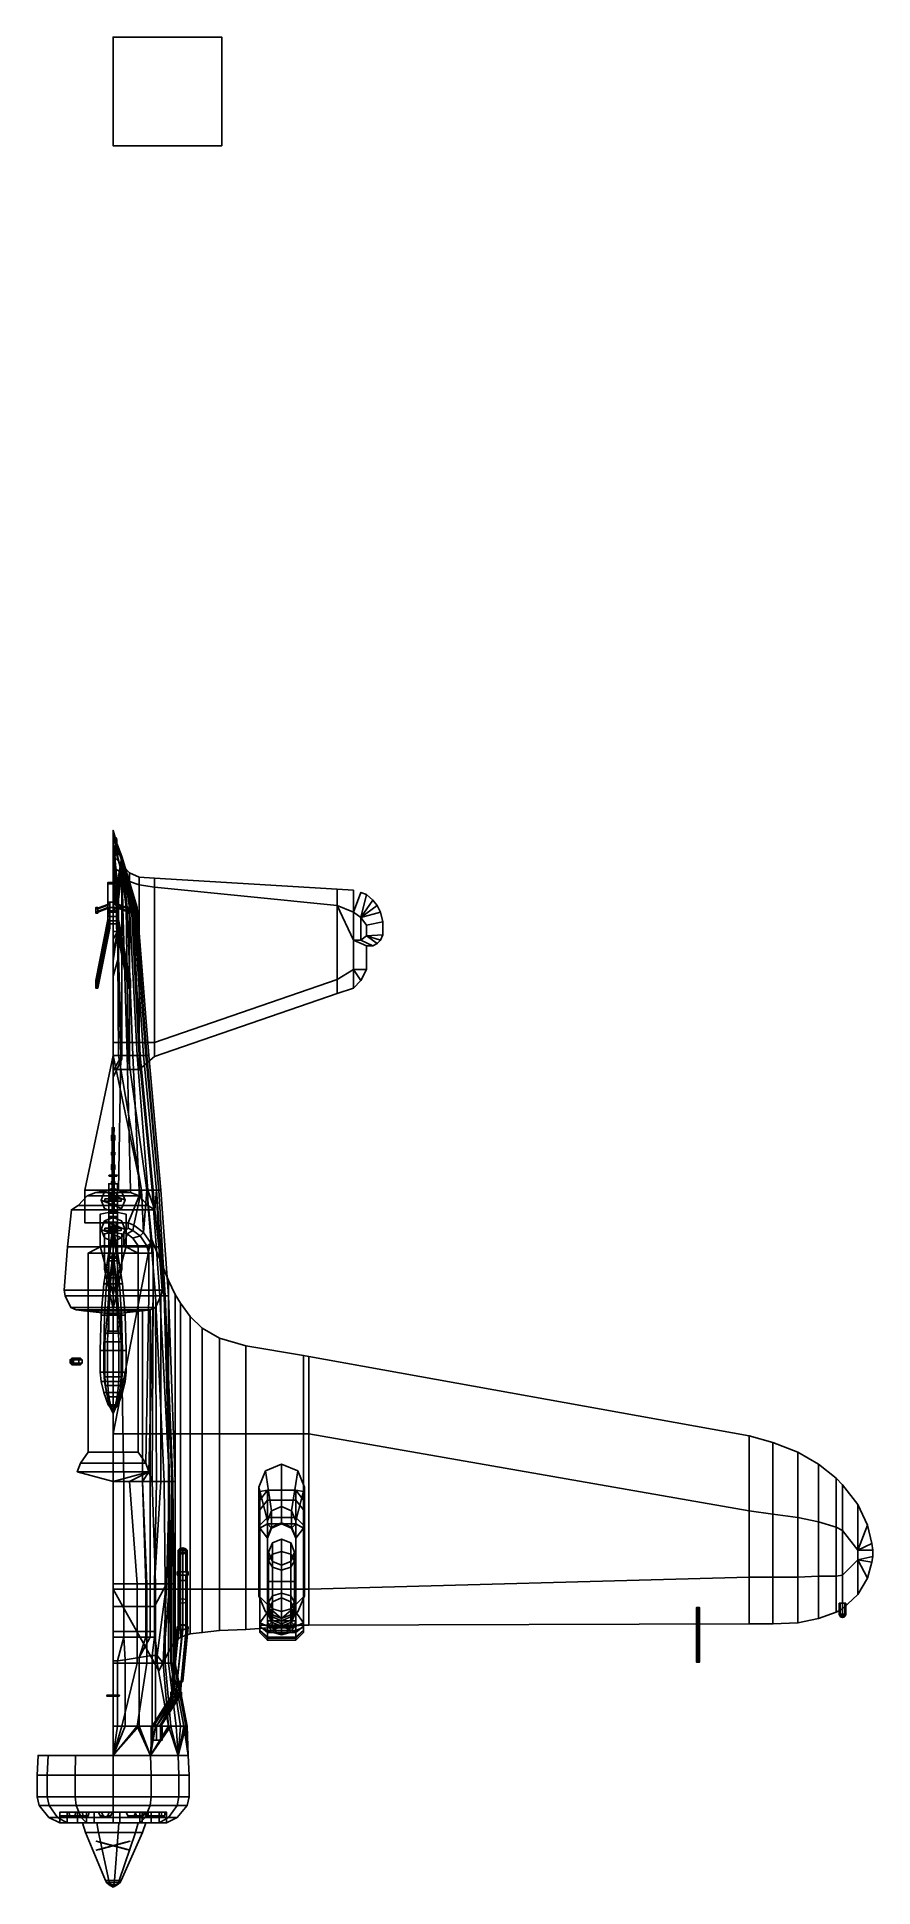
# Model space of a CAD drawing. Header units: millimetres. Extents: x -0.7 to 7, y -4.9 to 12.2.
import ezdxf

# ---------------------------------------------------------------- set-up
doc = ezdxf.new("R2010")
doc.units = ezdxf.units.MM
for name, color, linetype in [('bomds', 1, 'Continuous'), ('gun', 1, 'Continuous'), ('hull_half', 2, 'Continuous'), ('propeller', 1, 'Continuous'), ('turret', 2, 'Continuous'), ('wing', 5, 'Continuous')]:
    doc.layers.add(name, color=color, linetype=linetype)

msp = doc.modelspace()

# ---------------------------------------------------------------- linework, layer by layer
for points in [[(1, 12.16, 1), (1, 12.16), (0, 12.16), (0, 12.16, 1)], [(1, 12.16), (1, 11.16), (0, 11.16), (0, 12.16)], [(0, 12.16), (0, 11.16), (0, 11.16, 1), (0, 12.16, 1)], [(0, 12.16, 1), (0, 11.16, 1), (1, 11.16, 1), (1, 12.16, 1)], [(1, 11.16, 1), (1, 11.16), (1, 12.16), (1, 12.16, 1)], [(0, 11.16, 1), (0, 11.16), (1, 11.16), (1, 11.16, 1)], [(0.05, 4.12, -0.5), (-0.05, 4.12, -0.5), (-0.05, 4.38, -0.43), (0.05, 4.38, -0.43)], [(0.05, 4.38, -0.43), (-0.05, 4.38, -0.43), (-0.05, 4.37, -0.41), (0.05, 4.37, -0.41)], [(-0.05, 4, -0.44), (-0.05, 4.11, -0.41), (-0.05, 4.37, -0.41), (-0.05, 4.38, -0.43)], [(-0.05, 4.03, -0.48), (-0.05, 4, -0.44), (-0.05, 4.38, -0.43), (-0.05, 4.12, -0.5)], [(0.05, 4.37, -0.41), (-0.05, 4.37, -0.41), (-0.05, 4.2, -0.39), (0.05, 4.2, -0.39)], [(-0.05, 4.11, -0.41), (-0.05, 4.15, -0.39), (-0.05, 4.2, -0.39), (-0.05, 4.37, -0.41)], [(0.05, 4.11, -0.41), (0.05, 4, -0.44), (0.05, 4.38, -0.43), (0.05, 4.37, -0.41)], [(0.05, 4, -0.44), (0.05, 4.03, -0.48), (0.05, 4.12, -0.5), (0.05, 4.38, -0.43)], [(0.05, 4.15, -0.39), (0.05, 4.11, -0.41), (0.05, 4.37, -0.41), (0.05, 4.2, -0.39)], [(-0.03, 4.18, -0.3), (-0.05, 4.18, -0.3), (-0.16, 4.14, -0.12), (-0.14, 4.14, -0.12)], [(-0.05, 4.18, -0.3), (-0.05, 4.15, -0.3), (-0.16, 4.11, -0.12), (-0.16, 4.14, -0.12)], [(-0.05, 4.15, -0.3), (-0.03, 4.15, -0.3), (-0.14, 4.11, -0.12), (-0.16, 4.11, -0.12)], [(-0.16, 4.15, -0.12), (-0.16, 4.1, -0.12), (-0.16, 4.1, -0.02), (-0.16, 4.15, -0.02)], [(-0.14, 4.15, -0.12), (-0.16, 4.15, -0.12), (-0.16, 4.15, -0.02), (-0.14, 4.15, -0.02)], [(-0.14, 4.14, -0.12), (-0.16, 4.14, -0.12), (-0.16, 4.15, -0.12), (-0.14, 4.15, -0.12)], [(-0.16, 4.11, -0.12), (-0.14, 4.11, -0.12), (-0.14, 4.1, -0.12), (-0.16, 4.1, -0.12)], [(-0.16, 4.1, -0.12), (-0.14, 4.1, -0.12), (-0.14, 4.1, -0.02), (-0.16, 4.1, -0.02)], [(-0.03, 4.15, -0.3), (-0.03, 4.18, -0.3), (-0.14, 4.14, -0.12), (-0.14, 4.11, -0.12)], [(-0.14, 4.1, -0.12), (-0.14, 4.15, -0.12), (-0.14, 4.15, -0.02), (-0.14, 4.1, -0.02)], [(0.05, 4.2, -0.39), (-0.05, 4.2, -0.39), (-0.05, 4.15, -0.39), (0.05, 4.15, -0.39)], [(-0.05, 4.15, -0.31), (-0.05, 4.18, -0.3), (-0.05, 4.19, -0.32), (-0.05, 4.15, -0.38)], [(-0.05, 4.19, -0.32), (-0.03, 4.19, -0.32), (-0.03, 4.15, -0.38), (-0.05, 4.15, -0.38)], [(-0.05, 4.18, -0.3), (-0.03, 4.18, -0.3), (-0.03, 4.19, -0.32), (-0.05, 4.19, -0.32)], [(-0.05, 4.15, -0.31), (-0.05, 4.15, -0.3), (-0.05, 4.18, -0.3), (-0.05, 4.15, -0.31)], [(-0.05, 4.1, -0.39), (-0.05, 4.15, -0.38), (-0.05, 4.15, -0.39), (-0.05, 4.11, -0.41)], [(-0.05, 4.15, -0.38), (-0.03, 4.15, -0.38), (-0.03, 4.15, -0.39), (-0.05, 4.15, -0.39)], [(-0.05, 4.03, -0.35), (-0.05, 4.08, -0.33), (-0.05, 4.15, -0.38), (-0.05, 4.1, -0.39)], [(-0.05, 4.14, -0.31), (-0.03, 4.14, -0.31), (-0.03, 4.15, -0.31), (-0.05, 4.15, -0.31)], [(-0.05, 4.15, -0.31), (-0.03, 4.15, -0.31), (-0.03, 4.15, -0.3), (-0.05, 4.15, -0.3)], [(-0.05, 4.14, -0.31), (-0.05, 4.15, -0.31), (-0.05, 4.15, -0.38), (-0.05, 4.08, -0.33)], [(-0.05, 4.13, -0.3), (-0.03, 4.13, -0.3), (-0.03, 4.14, -0.31), (-0.05, 4.14, -0.31)], [(-0.05, 4.08, -0.32), (-0.05, 4.13, -0.3), (-0.05, 4.14, -0.31), (-0.05, 4.08, -0.33)], [(-0.05, 4.08, -0.32), (-0.03, 4.08, -0.32), (-0.03, 4.13, -0.3), (-0.05, 4.13, -0.3)], [(0.05, 4.07, -0.5), (-0.05, 4.07, -0.5), (-0.05, 4.12, -0.5), (0.05, 4.12, -0.5)], [(-0.05, 4.07, -0.5), (-0.05, 4.03, -0.48), (-0.05, 4.12, -0.5), (-0.05, 4.07, -0.5)], [(0.05, 4.11, -0.41), (-0.05, 4.11, -0.41), (-0.05, 4, -0.44), (0.05, 4, -0.44)], [(-0.03, 4.1, -0.39), (-0.05, 4.1, -0.39), (-0.05, 4.11, -0.41), (-0.03, 4.11, -0.41)], [(-0.03, 4.03, -0.35), (-0.05, 4.03, -0.35), (-0.05, 4.1, -0.39), (-0.03, 4.1, -0.39)], [(-0.03, 4.18, -0.3), (-0.03, 4.15, -0.31), (-0.03, 4.15, -0.38), (-0.03, 4.19, -0.32)], [(-0.03, 4.15, -0.3), (-0.03, 4.15, -0.31), (-0.03, 4.15, -0.31), (-0.03, 4.18, -0.3)], [(-0.03, 4.15, -0.38), (-0.03, 4.1, -0.39), (-0.03, 4.11, -0.41), (-0.03, 4.15, -0.39)], [(0.03, 4.11, -0.41), (0.03, 4.15, -0.39), (-0.03, 4.15, -0.39), (-0.03, 4.11, -0.41)], [(-0.03, 4.08, -0.33), (-0.03, 4.03, -0.35), (-0.03, 4.1, -0.39), (-0.03, 4.15, -0.38)], [(-0.03, 4.15, -0.31), (-0.03, 4.14, -0.31), (-0.03, 4.08, -0.33), (-0.03, 4.15, -0.38)], [(-0.03, 4.13, -0.3), (-0.03, 4.08, -0.32), (-0.03, 4.08, -0.33), (-0.03, 4.14, -0.31)], [(0.03, 4.15, -0.31), (0.03, 4.18, -0.3), (0.03, 4.19, -0.32), (0.03, 4.15, -0.38)], [(0.03, 4.19, -0.32), (0.05, 4.19, -0.32), (0.05, 4.15, -0.38), (0.03, 4.15, -0.38)], [(0.03, 4.18, -0.3), (0.05, 4.18, -0.3), (0.05, 4.19, -0.32), (0.03, 4.19, -0.32)], [(0.05, 4.18, -0.3), (0.03, 4.18, -0.3), (0.14, 4.14, -0.12), (0.16, 4.14, -0.12)], [(0.03, 4.18, -0.3), (0.03, 4.15, -0.3), (0.14, 4.11, -0.12), (0.14, 4.14, -0.12)], [(0.03, 4.15, -0.31), (0.03, 4.15, -0.3), (0.03, 4.18, -0.3), (0.03, 4.15, -0.31)], [(0.03, 4.15, -0.38), (0.05, 4.15, -0.38), (0.05, 4.15, -0.39), (0.03, 4.15, -0.39)], [(0.03, 4.1, -0.39), (0.03, 4.15, -0.38), (0.03, 4.15, -0.39), (0.03, 4.11, -0.41)], [(0.03, 4.15, -0.3), (0.05, 4.15, -0.3), (0.16, 4.11, -0.12), (0.14, 4.11, -0.12)], [(0.03, 4.03, -0.35), (0.03, 4.08, -0.33), (0.03, 4.15, -0.38), (0.03, 4.1, -0.39)], [(0.03, 4.14, -0.31), (0.05, 4.14, -0.31), (0.05, 4.15, -0.31), (0.03, 4.15, -0.31)], [(0.03, 4.15, -0.31), (0.05, 4.15, -0.31), (0.05, 4.15, -0.3), (0.03, 4.15, -0.3)], [(0.03, 4.14, -0.31), (0.03, 4.15, -0.31), (0.03, 4.15, -0.38), (0.03, 4.08, -0.33)], [(0.03, 4.13, -0.3), (0.05, 4.13, -0.3), (0.05, 4.14, -0.31), (0.03, 4.14, -0.31)], [(0.03, 4.08, -0.32), (0.03, 4.13, -0.3), (0.03, 4.14, -0.31), (0.03, 4.08, -0.33)], [(0.03, 4.08, -0.32), (0.05, 4.08, -0.32), (0.05, 4.13, -0.3), (0.03, 4.13, -0.3)], [(0.05, 4.1, -0.39), (0.03, 4.1, -0.39), (0.03, 4.11, -0.41), (0.05, 4.11, -0.41)], [(0.05, 4.03, -0.35), (0.03, 4.03, -0.35), (0.03, 4.1, -0.39), (0.05, 4.1, -0.39)], [(0.05, 4.18, -0.3), (0.05, 4.15, -0.31), (0.05, 4.15, -0.38), (0.05, 4.19, -0.32)], [(0.05, 4.15, -0.3), (0.05, 4.18, -0.3), (0.16, 4.14, -0.12), (0.16, 4.11, -0.12)], [(0.05, 4.15, -0.3), (0.05, 4.15, -0.31), (0.05, 4.15, -0.31), (0.05, 4.18, -0.3)], [(0.05, 4.15, -0.38), (0.05, 4.1, -0.39), (0.05, 4.11, -0.41), (0.05, 4.15, -0.39)], [(0.05, 4.08, -0.33), (0.05, 4.03, -0.35), (0.05, 4.1, -0.39), (0.05, 4.15, -0.38)], [(0.05, 4.15, -0.31), (0.05, 4.14, -0.31), (0.05, 4.08, -0.33), (0.05, 4.15, -0.38)], [(0.05, 4.13, -0.3), (0.05, 4.08, -0.32), (0.05, 4.08, -0.33), (0.05, 4.14, -0.31)], [(0.05, 4.03, -0.48), (0.05, 4.07, -0.5), (0.05, 4.07, -0.5), (0.05, 4.12, -0.5)], [(0.16, 4.14, -0.12), (0.14, 4.14, -0.12), (0.14, 4.15, -0.12), (0.16, 4.15, -0.12)], [(0.14, 4.15, -0.12), (0.14, 4.1, -0.12), (0.14, 4.1, -0.02), (0.14, 4.15, -0.02)], [(0.16, 4.15, -0.12), (0.14, 4.15, -0.12), (0.14, 4.15, -0.02), (0.16, 4.15, -0.02)], [(0.14, 4.11, -0.12), (0.16, 4.11, -0.12), (0.16, 4.1, -0.12), (0.14, 4.1, -0.12)], [(0.14, 4.1, -0.12), (0.16, 4.1, -0.12), (0.16, 4.1, -0.02), (0.14, 4.1, -0.02)], [(0.16, 4.1, -0.12), (0.16, 4.15, -0.12), (0.16, 4.15, -0.02), (0.16, 4.1, -0.02)], [(-0.16, 3.41, -0.11), (-0.16, 3.48, -0.11), (-0.05, 4.04, -0.32), (-0.05, 3.96, -0.32)], [(-0.16, 3.48, -0.11), (-0.14, 3.48, -0.11), (-0.03, 4.04, -0.32), (-0.05, 4.04, -0.32)], [(-0.14, 3.41, -0.11), (-0.16, 3.41, -0.11), (-0.05, 3.96, -0.32), (-0.03, 3.96, -0.32)], [(-0.04, 4.02, -0.435), (-0.045, 4.02, -0.44), (-0.145, 3.48, -0.14), (-0.14, 3.48, -0.135)], [(-0.045, 4.02, -0.44), (-0.04, 4.02, -0.445), (-0.14, 3.48, -0.145), (-0.145, 3.48, -0.14)], [(-0.14, 3.48, -0.11), (-0.14, 3.41, -0.11), (-0.03, 3.96, -0.32), (-0.03, 4.04, -0.32)], [(-0.035, 4.02, -0.44), (-0.04, 4.02, -0.435), (-0.14, 3.48, -0.135), (-0.135, 3.48, -0.14)], [(-0.04, 4.02, -0.445), (-0.035, 4.02, -0.44), (-0.135, 3.48, -0.14), (-0.14, 3.48, -0.145)], [(-0.05, 3.96, -0.32), (-0.05, 4.04, -0.32), (-0.05, 4.08, -0.33), (-0.05, 4.03, -0.35)], [(-0.05, 4.04, -0.32), (-0.03, 4.04, -0.32), (-0.03, 4.08, -0.33), (-0.05, 4.08, -0.33)], [(-0.05, 4.08, -0.33), (-0.03, 4.08, -0.33), (-0.03, 4.08, -0.32), (-0.05, 4.08, -0.32)], [(0.05, 4.03, -0.48), (-0.05, 4.03, -0.48), (-0.05, 4.07, -0.5), (0.05, 4.07, -0.5)], [(0.05, 4, -0.44), (-0.05, 4, -0.44), (-0.05, 4.03, -0.48), (0.05, 4.03, -0.48)], [(-0.03, 3.96, -0.32), (-0.05, 3.96, -0.32), (-0.05, 4.03, -0.35), (-0.03, 4.03, -0.35)], [(-0.03, 4.04, -0.32), (-0.03, 3.96, -0.32), (-0.03, 4.03, -0.35), (-0.03, 4.08, -0.33)], [(0.03, 3.96, -0.32), (0.03, 4.04, -0.32), (0.03, 4.08, -0.33), (0.03, 4.03, -0.35)], [(0.03, 4.04, -0.32), (0.05, 4.04, -0.32), (0.05, 4.08, -0.33), (0.03, 4.08, -0.33)], [(0.03, 4.08, -0.33), (0.05, 4.08, -0.33), (0.05, 4.08, -0.32), (0.03, 4.08, -0.32)], [(0.14, 3.41, -0.11), (0.14, 3.48, -0.11), (0.03, 4.04, -0.32), (0.03, 3.96, -0.32)], [(0.14, 3.48, -0.11), (0.16, 3.48, -0.11), (0.05, 4.04, -0.32), (0.03, 4.04, -0.32)], [(0.05, 3.96, -0.32), (0.03, 3.96, -0.32), (0.03, 4.03, -0.35), (0.05, 4.03, -0.35)], [(0.16, 3.41, -0.11), (0.14, 3.41, -0.11), (0.03, 3.96, -0.32), (0.05, 3.96, -0.32)], [(0.04, 4.02, -0.435), (0.035, 4.02, -0.44), (0.135, 3.48, -0.14), (0.14, 3.48, -0.135)], [(0.035, 4.02, -0.44), (0.04, 4.02, -0.445), (0.14, 3.48, -0.145), (0.135, 3.48, -0.14)], [(0.045, 4.02, -0.44), (0.04, 4.02, -0.435), (0.14, 3.48, -0.135), (0.145, 3.48, -0.14)], [(0.04, 4.02, -0.445), (0.045, 4.02, -0.44), (0.145, 3.48, -0.14), (0.14, 3.48, -0.145)], [(0.05, 4.04, -0.32), (0.05, 3.96, -0.32), (0.05, 4.03, -0.35), (0.05, 4.08, -0.33)], [(0.16, 3.48, -0.11), (0.16, 3.41, -0.11), (0.05, 3.96, -0.32), (0.05, 4.04, -0.32)], [(0.26, 1.55, -0.37), (-0.26, 1.55, -0.37), (0, 2.79, -0.26)], [(0.14, 1.25, -0.41), (-0.26, 1.25, -0.41), (-0.26, 1.55, -0.37), (0.26, 1.55, -0.37)], [(-0.16, 1.53, 0.59), (0.16, 1.53, 0.59), (0.05, 1.55, 0.62), (-0.05, 1.55, 0.62)], [(-0.42, 1.03, 0.46), (0.42, 1.03, 0.46), (0.383, 1.37, 0.454), (-0.383, 1.37, 0.454)], [(-0.383, 1.37, 0.454), (0.383, 1.37, 0.454), (0.32, 1.41, 0.47), (-0.32, 1.41, 0.47)], [(-0.32, 1.41, 0.47), (0.32, 1.41, 0.47), (0.24, 1.5, 0.55), (-0.24, 1.5, 0.55)], [(-0.24, 1.5, 0.55), (0.24, 1.5, 0.55), (0.16, 1.53, 0.59), (-0.16, 1.53, 0.59)], [(-0.04, 1.255, -0.75), (-0.04, 0.255, -0.75), (-0.04, 0.255, -0.735), (-0.04, 1.255, -0.735)], [(0.04, 1.255, -0.735), (0.04, 1.255, -0.75), (-0.04, 1.255, -0.75), (-0.04, 1.255, -0.735)], [(0.04, 1.255, -0.75), (0.04, 0.255, -0.75), (-0.04, 0.255, -0.75), (-0.04, 1.255, -0.75)], [(-0.04, 1.255, -0.735), (-0.04, 0.255, -0.735), (0.04, 0.255, -0.735), (0.04, 1.255, -0.735)], [(0.04, 0.255, -0.735), (0.04, 0.255, -0.75), (0.04, 1.255, -0.75), (0.04, 1.255, -0.735)], [(-0.45, 0.63, 0.62), (0.45, 0.63, 0.62), (0.42, 1.03, 0.46), (-0.42, 1.03, 0.46)], [(0.23, 0.97, -0.78), (-0.23, 0.97, -0.78), (-0.1, 1.04, -0.78), (0.1, 1.04, -0.78)], [(0.23, 0.58, -0.78), (-0.23, 0.58, -0.78), (-0.23, 0.97, -0.78), (0.23, 0.97, -0.78)], [(-0.44, 0.58, 0.69), (0.44, 0.58, 0.69), (0.45, 0.63, 0.62), (-0.45, 0.63, 0.62)], [(-0.39, 0.47, 0.92), (0.39, 0.47, 0.92), (0.44, 0.58, 0.69), (-0.44, 0.58, 0.69)], [(0.23, -0.86, -0.78), (-0.23, -0.86, -0.78), (-0.23, 0.58, -0.78), (0.23, 0.58, -0.78)], [(-0.34, 0.45, 0.97), (0.34, 0.45, 0.97), (0.39, 0.47, 0.92), (-0.39, 0.47, 0.92)], [(-0.27, 0.44, 0.99), (0.27, 0.44, 0.99), (0.34, 0.45, 0.97), (-0.34, 0.45, 0.97)], [(-0.07, 0.42, 1.02), (0.07, 0.42, 1.02), (0.27, 0.44, 0.99), (-0.27, 0.44, 0.99)], [(-0.38, 0.005, -1.02), (-0.395, -0.01, -1.02), (-0.315, -0.01, -0.56), (-0.3, 0.005, -0.56)], [(-0.38, -0.01, -1.02), (-0.39, -0.02, -1.02), (-0.395, -0.01, -1.02), (-0.38, 0.005, -1.02)], [(-0.365, -0.01, -1.02), (-0.38, 0.005, -1.02), (-0.3, 0.005, -0.56), (-0.285, -0.01, -0.56)], [(-0.37, -0.02, -1.02), (-0.38, -0.01, -1.02), (-0.38, 0.005, -1.02), (-0.365, -0.01, -1.02)], [(-0.395, -0.01, -1.02), (-0.395, -0.04, -1.02), (-0.315, -0.04, -0.56), (-0.315, -0.01, -0.56)], [(-0.39, -0.02, -1.02), (-0.39, -0.04, -1.02), (-0.395, -0.04, -1.02), (-0.395, -0.01, -1.02)], [(-0.395, -0.04, -1.02), (-0.38, -0.055, -1.02), (-0.3, -0.055, -0.56), (-0.315, -0.04, -0.56)], [(-0.39, -0.04, -1.02), (-0.38, -0.05, -1.02), (-0.38, -0.055, -1.02), (-0.395, -0.04, -1.02)], [(-0.38, -0.01, -1.08), (-0.39, -0.02, -1.08), (-0.39, -0.02, -1.02), (-0.38, -0.01, -1.02)], [(-0.39, -0.04, -1.08), (-0.39, -0.02, -1.08), (-0.38, -0.01, -1.08), (-0.38, -0.05, -1.08)], [(-0.39, -0.02, -1.08), (-0.39, -0.04, -1.08), (-0.39, -0.04, -1.02), (-0.39, -0.02, -1.02)], [(-0.39, -0.04, -1.08), (-0.38, -0.05, -1.08), (-0.38, -0.05, -1.02), (-0.39, -0.04, -1.02)], [(-0.37, -0.02, -1.08), (-0.38, -0.01, -1.08), (-0.38, -0.01, -1.02), (-0.37, -0.02, -1.02)], [(-0.38, -0.05, -1.08), (-0.38, -0.01, -1.08), (-0.37, -0.02, -1.08), (-0.37, -0.04, -1.08)], [(-0.38, -0.055, -1.02), (-0.365, -0.04, -1.02), (-0.285, -0.04, -0.56), (-0.3, -0.055, -0.56)], [(-0.38, -0.05, -1.08), (-0.37, -0.04, -1.08), (-0.37, -0.04, -1.02), (-0.38, -0.05, -1.02)], [(-0.38, -0.05, -1.02), (-0.37, -0.04, -1.02), (-0.365, -0.04, -1.02), (-0.38, -0.055, -1.02)], [(-0.37, -0.04, -1.02), (-0.37, -0.02, -1.02), (-0.365, -0.01, -1.02), (-0.365, -0.04, -1.02)], [(-0.37, -0.04, -1.08), (-0.37, -0.02, -1.08), (-0.37, -0.02, -1.02), (-0.37, -0.04, -1.02)], [(-0.365, -0.04, -1.02), (-0.365, -0.01, -1.02), (-0.285, -0.01, -0.56), (-0.285, -0.04, -0.56)], [(0.33, -1.04, -0.52), (-0.33, -1.04, -0.52), (-0.3, -0.96, -0.65), (0.3, -0.96, -0.65)], [(0.3, -0.96, -0.65), (-0.3, -0.96, -0.65), (-0.23, -0.86, -0.78), (0.23, -0.86, -0.78)], [(0, -1.13, -0.52), (0, -1.13, -0.52), (-0.33, -1.04, -0.52), (0.33, -1.04, -0.52)], [(-0.039, -3.095, 0.881), (-0.042, -3.1, 0.878), (-0.06, -3.1, 0.92), (-0.055, -3.095, 0.92)], [(-0.055, -3.095, 0.92), (-0.06, -3.1, 0.92), (-0.042, -3.1, 0.962), (-0.039, -3.095, 0.959)], [(-0.042, -3.1, 0.878), (-0.039, -3.105, 0.881), (-0.055, -3.105, 0.92), (-0.06, -3.1, 0.92)], [(-0.06, -3.1, 0.92), (-0.055, -3.105, 0.92), (-0.039, -3.105, 0.959), (-0.042, -3.1, 0.962)], [(0.048, -3.1, 0.925), (0.055, -3.095, 0.92), (-0.055, -3.095, 0.92), (-0.048, -3.1, 0.925)], [(0.055, -3.095, 0.92), (0.048, -3.1, 0.915), (-0.048, -3.1, 0.915), (-0.055, -3.095, 0.92)], [(-0.035, -3.1, 0.885), (-0.039, -3.095, 0.881), (-0.055, -3.095, 0.92), (-0.05, -3.1, 0.92)], [(-0.05, -3.1, 0.92), (-0.055, -3.095, 0.92), (-0.039, -3.095, 0.959), (-0.035, -3.1, 0.955)], [(0.055, -3.105, 0.92), (0.048, -3.1, 0.925), (-0.048, -3.1, 0.925), (-0.055, -3.105, 0.92)], [(0.048, -3.1, 0.915), (0.055, -3.105, 0.92), (-0.055, -3.105, 0.92), (-0.048, -3.1, 0.915)], [(-0.039, -3.105, 0.881), (-0.035, -3.1, 0.885), (-0.05, -3.1, 0.92), (-0.055, -3.105, 0.92)], [(-0.055, -3.105, 0.92), (-0.05, -3.1, 0.92), (-0.035, -3.1, 0.955), (-0.039, -3.105, 0.959)], [(0, -3.095, 0.865), (0, -3.1, 0.86), (-0.042, -3.1, 0.878), (-0.039, -3.095, 0.881)], [(-0.039, -3.095, 0.959), (-0.042, -3.1, 0.962), (0, -3.1, 0.98), (0, -3.095, 0.975)], [(0, -3.1, 0.86), (0, -3.105, 0.865), (-0.039, -3.105, 0.881), (-0.042, -3.1, 0.878)], [(-0.042, -3.1, 0.962), (-0.039, -3.105, 0.959), (0, -3.105, 0.975), (0, -3.1, 0.98)], [(0, -3.1, 0.87), (0, -3.095, 0.865), (-0.039, -3.095, 0.881), (-0.035, -3.1, 0.885)], [(-0.035, -3.1, 0.955), (-0.039, -3.095, 0.959), (0, -3.095, 0.975), (0, -3.1, 0.97)], [(0, -3.105, 0.865), (0, -3.1, 0.87), (-0.035, -3.1, 0.885), (-0.039, -3.105, 0.881)], [(-0.039, -3.105, 0.959), (-0.035, -3.1, 0.955), (0, -3.1, 0.97), (0, -3.105, 0.975)], [(-0.005, -3.1, 0.968), (0, -3.095, 0.975), (0, -3.095, 0.76), (-0.005, -3.1, 0.76)], [(0, -3.105, 0.975), (-0.005, -3.1, 0.968), (-0.005, -3.1, 0.76), (0, -3.105, 0.76)], [(0, -3.095, 0.975), (0.005, -3.1, 0.968), (0.005, -3.1, 0.76), (0, -3.095, 0.76)], [(0.035, -3.1, 0.885), (0.039, -3.095, 0.881), (0, -3.095, 0.865), (0, -3.1, 0.87)], [(0.039, -3.095, 0.881), (0.042, -3.1, 0.878), (0, -3.1, 0.86), (0, -3.095, 0.865)], [(0, -3.1, 0.97), (0, -3.095, 0.975), (0.039, -3.095, 0.959), (0.035, -3.1, 0.955)], [(0, -3.095, 0.975), (0, -3.1, 0.98), (0.042, -3.1, 0.962), (0.039, -3.095, 0.959)], [(0.005, -3.1, 0.968), (0, -3.105, 0.975), (0, -3.105, 0.76), (0.005, -3.1, 0.76)], [(0.039, -3.105, 0.881), (0.035, -3.1, 0.885), (0, -3.1, 0.87), (0, -3.105, 0.865)], [(0.042, -3.1, 0.878), (0.039, -3.105, 0.881), (0, -3.105, 0.865), (0, -3.1, 0.86)], [(0, -3.105, 0.975), (0, -3.1, 0.97), (0.035, -3.1, 0.955), (0.039, -3.105, 0.959)], [(0, -3.1, 0.98), (0, -3.105, 0.975), (0.039, -3.105, 0.959), (0.042, -3.1, 0.962)], [(0.05, -3.1, 0.92), (0.055, -3.095, 0.92), (0.039, -3.095, 0.881), (0.035, -3.1, 0.885)], [(0.035, -3.1, 0.955), (0.039, -3.095, 0.959), (0.055, -3.095, 0.92), (0.05, -3.1, 0.92)], [(0.055, -3.105, 0.92), (0.05, -3.1, 0.92), (0.035, -3.1, 0.885), (0.039, -3.105, 0.881)], [(0.039, -3.105, 0.959), (0.035, -3.1, 0.955), (0.05, -3.1, 0.92), (0.055, -3.105, 0.92)], [(0.055, -3.095, 0.92), (0.06, -3.1, 0.92), (0.042, -3.1, 0.878), (0.039, -3.095, 0.881)], [(0.039, -3.095, 0.959), (0.042, -3.1, 0.962), (0.06, -3.1, 0.92), (0.055, -3.095, 0.92)], [(0.06, -3.1, 0.92), (0.055, -3.105, 0.92), (0.039, -3.105, 0.881), (0.042, -3.1, 0.878)], [(0.042, -3.1, 0.962), (0.039, -3.105, 0.959), (0.055, -3.105, 0.92), (0.06, -3.1, 0.92)], [(-0.606, -3.83, -0.34), (-0.7, -3.83, 0.01), (-0.69, -3.65, 0.01), (-0.598, -3.65, -0.335)], [(-0.7, -3.83, 0.01), (-0.606, -3.83, 0.36), (-0.598, -3.65, 0.355), (-0.69, -3.65, 0.01)], [(-0.35, -3.83, -0.596), (-0.606, -3.83, -0.34), (-0.598, -3.65, -0.335), (-0.345, -3.65, -0.588)], [(-0.606, -3.83, 0.36), (-0.35, -3.83, 0.616), (-0.345, -3.65, 0.608), (-0.598, -3.65, 0.355)], [(0, -3.83, -0.69), (-0.35, -3.83, -0.596), (-0.345, -3.65, -0.588), (0, -3.65, -0.68)], [(-0.35, -3.83, 0.616), (0, -3.83, 0.71), (0, -3.65, 0.7), (-0.345, -3.65, 0.608)], [(0.35, -3.83, -0.596), (0, -3.83, -0.69), (0, -3.65, -0.68), (0.345, -3.65, -0.588)], [(0, -3.83, 0.71), (0.35, -3.83, 0.616), (0.345, -3.65, 0.608), (0, -3.65, 0.7)], [(0.606, -3.83, -0.34), (0.35, -3.83, -0.596), (0.345, -3.65, -0.588), (0.598, -3.65, -0.335)], [(0.35, -3.83, 0.616), (0.606, -3.83, 0.36), (0.598, -3.65, 0.355), (0.345, -3.65, 0.608)], [(0.7, -3.83, 0.01), (0.606, -3.83, -0.34), (0.598, -3.65, -0.335), (0.69, -3.65, 0.01)], [(0.606, -3.83, 0.36), (0.7, -3.83, 0.01), (0.69, -3.65, 0.01), (0.598, -3.65, 0.355)], [(-0.606, -3.83, 0.36), (-0.7, -3.83, 0.01), (-0.7, -4.03, 0.01), (-0.606, -4.03, 0.36)], [(-0.7, -3.83, 0.01), (-0.606, -3.83, -0.34), (-0.606, -4.03, -0.34), (-0.7, -4.03, 0.01)], [(-0.35, -3.83, 0.616), (-0.606, -3.83, 0.36), (-0.606, -4.03, 0.36), (-0.35, -4.03, 0.616)], [(-0.606, -3.83, -0.34), (-0.35, -3.83, -0.596), (-0.35, -4.03, -0.596), (-0.606, -4.03, -0.34)], [(0, -3.83, 0.71), (-0.35, -3.83, 0.616), (-0.35, -4.03, 0.616), (0, -4.03, 0.71)], [(-0.35, -3.83, -0.596), (0, -3.83, -0.69), (0, -4.03, -0.69), (-0.35, -4.03, -0.596)], [(0.35, -3.83, 0.616), (0, -3.83, 0.71), (0, -4.03, 0.71), (0.35, -4.03, 0.616)], [(0, -3.83, -0.69), (0.35, -3.83, -0.596), (0.35, -4.03, -0.596), (0, -4.03, -0.69)], [(0.606, -3.83, 0.36), (0.35, -3.83, 0.616), (0.35, -4.03, 0.616), (0.606, -4.03, 0.36)], [(0.35, -3.83, -0.596), (0.606, -3.83, -0.34), (0.606, -4.03, -0.34), (0.35, -4.03, -0.596)], [(0.7, -3.83, 0.01), (0.606, -3.83, 0.36), (0.606, -4.03, 0.36), (0.7, -4.03, 0.01)], [(0.606, -3.83, -0.34), (0.7, -3.83, 0.01), (0.7, -4.03, 0.01), (0.606, -4.03, -0.34)], [(-0.606, -4.03, 0.36), (-0.7, -4.03, 0.01), (-0.68, -4.11, 0.01), (-0.589, -4.11, 0.35)], [(-0.7, -4.03, 0.01), (-0.606, -4.03, -0.34), (-0.589, -4.11, -0.33), (-0.68, -4.11, 0.01)], [(-0.35, -4.03, 0.616), (-0.606, -4.03, 0.36), (-0.589, -4.11, 0.35), (-0.34, -4.11, 0.599)], [(-0.606, -4.03, -0.34), (-0.35, -4.03, -0.596), (-0.34, -4.11, -0.579), (-0.589, -4.11, -0.33)], [(0, -4.03, 0.71), (-0.35, -4.03, 0.616), (-0.34, -4.11, 0.599), (0, -4.11, 0.69)], [(-0.35, -4.03, -0.596), (0, -4.03, -0.69), (0, -4.11, -0.67), (-0.34, -4.11, -0.579)], [(0.35, -4.03, 0.616), (0, -4.03, 0.71), (0, -4.11, 0.69), (0.34, -4.11, 0.599)], [(0, -4.03, -0.69), (0.35, -4.03, -0.596), (0.34, -4.11, -0.579), (0, -4.11, -0.67)], [(0.606, -4.03, 0.36), (0.35, -4.03, 0.616), (0.34, -4.11, 0.599), (0.589, -4.11, 0.35)], [(0.35, -4.03, -0.596), (0.606, -4.03, -0.34), (0.589, -4.11, -0.33), (0.34, -4.11, -0.579)], [(0.7, -4.03, 0.01), (0.606, -4.03, 0.36), (0.589, -4.11, 0.35), (0.68, -4.11, 0.01)], [(0.606, -4.03, -0.34), (0.7, -4.03, 0.01), (0.68, -4.11, 0.01), (0.589, -4.11, -0.33)], [(-0.589, -4.11, 0.35), (-0.68, -4.11, 0.01), (-0.59, -4.22, 0.01), (-0.511, -4.22, 0.305)], [(-0.68, -4.11, 0.01), (-0.589, -4.11, -0.33), (-0.511, -4.22, -0.285), (-0.59, -4.22, 0.01)], [(-0.511, -4.22, 0.305), (-0.59, -4.22, 0.01), (-0.49, -4.27, 0.01), (-0.424, -4.27, 0.255)], [(-0.59, -4.22, 0.01), (-0.511, -4.22, -0.285), (-0.424, -4.27, -0.235), (-0.49, -4.27, 0.01)], [(-0.34, -4.11, 0.599), (-0.589, -4.11, 0.35), (-0.511, -4.22, 0.305), (-0.295, -4.22, 0.521)], [(-0.589, -4.11, -0.33), (-0.34, -4.11, -0.579), (-0.295, -4.22, -0.501), (-0.511, -4.22, -0.285)], [(-0.295, -4.22, 0.521), (-0.511, -4.22, 0.305), (-0.424, -4.27, 0.255), (-0.245, -4.27, 0.434)], [(-0.511, -4.22, -0.285), (-0.295, -4.22, -0.501), (-0.245, -4.27, -0.414), (-0.424, -4.27, -0.235)], [(-0.49, -4.17, 0.01), (-0.424, -4.17, 0.255), (-0.424, -4.27, 0.255), (-0.49, -4.27, 0.01)], [(-0.424, -4.17, -0.235), (-0.49, -4.17, 0.01), (-0.49, -4.27, 0.01), (-0.424, -4.27, -0.235)], [(-0.329, -4.17, -0.04), (-0.329, -4.205, -0.025), (-0.49, -4.205, -0.025), (-0.49, -4.17, -0.04)], [(-0.329, -4.205, 0.045), (-0.329, -4.17, 0.06), (-0.49, -4.17, 0.06), (-0.49, -4.205, 0.045)], [(-0.329, -4.205, -0.025), (-0.329, -4.22, 0.01), (-0.49, -4.22, 0.01), (-0.49, -4.205, -0.025)], [(-0.329, -4.22, 0.01), (-0.329, -4.205, 0.045), (-0.49, -4.205, 0.045), (-0.49, -4.22, 0.01)], [(-0.329, -4.17, 0.06), (-0.329, -4.17, 0.13), (-0.424, -4.17, 0.255), (-0.477, -4.17, 0.06)], [(-0.329, -4.17, -0.11), (-0.329, -4.17, -0.04), (-0.477, -4.17, -0.04), (-0.424, -4.17, -0.235)], [(-0.424, -4.17, 0.255), (-0.245, -4.17, 0.434), (-0.245, -4.27, 0.434), (-0.424, -4.27, 0.255)], [(-0.245, -4.17, -0.414), (-0.424, -4.17, -0.235), (-0.424, -4.27, -0.235), (-0.245, -4.27, -0.414)], [(-0.329, -4.17, 0.13), (-0.284, -4.17, 0.183), (-0.399, -4.17, 0.28), (-0.424, -4.17, 0.255)], [(-0.284, -4.17, -0.163), (-0.329, -4.17, -0.11), (-0.424, -4.17, -0.235), (-0.399, -4.17, -0.26)], [(-0.275, -4.205, -0.174), (-0.284, -4.17, -0.163), (-0.408, -4.17, -0.267), (-0.398, -4.205, -0.278)], [(-0.284, -4.17, 0.183), (-0.275, -4.205, 0.194), (-0.398, -4.205, 0.298), (-0.408, -4.17, 0.287)], [(-0.252, -4.22, -0.201), (-0.275, -4.205, -0.174), (-0.398, -4.205, -0.278), (-0.375, -4.22, -0.305)], [(-0.275, -4.205, 0.194), (-0.252, -4.22, 0.221), (-0.375, -4.22, 0.325), (-0.398, -4.205, 0.298)], [(-0.229, -4.205, -0.228), (-0.252, -4.22, -0.201), (-0.375, -4.22, -0.305), (-0.353, -4.205, -0.332)], [(-0.252, -4.22, 0.221), (-0.229, -4.205, 0.248), (-0.353, -4.205, 0.352), (-0.375, -4.22, 0.325)], [(-0.22, -4.17, -0.24), (-0.229, -4.205, -0.228), (-0.353, -4.205, -0.332), (-0.343, -4.17, -0.343)], [(-0.229, -4.205, 0.248), (-0.22, -4.17, 0.26), (-0.343, -4.17, 0.363), (-0.353, -4.205, 0.352)], [(0, -4.11, 0.69), (-0.34, -4.11, 0.599), (-0.295, -4.22, 0.521), (0, -4.22, 0.6)], [(-0.34, -4.11, -0.579), (0, -4.11, -0.67), (0, -4.22, -0.58), (-0.295, -4.22, -0.501)], [(-0.175, -4.17, 0.313), (-0.329, -4.17, 0.13), (-0.329, -4.27, 0.13), (-0.175, -4.27, 0.313)], [(-0.329, -4.17, 0.13), (-0.329, -4.17, -0.11), (-0.329, -4.27, -0.11), (-0.329, -4.27, 0.13)], [(-0.329, -4.17, -0.11), (-0.175, -4.17, -0.293), (-0.175, -4.27, -0.293), (-0.329, -4.27, -0.11)], [(-0.22, -4.17, 0.26), (-0.175, -4.17, 0.313), (-0.245, -4.17, 0.434), (-0.328, -4.17, 0.351)], [(-0.175, -4.17, -0.293), (-0.22, -4.17, -0.24), (-0.328, -4.17, -0.331), (-0.245, -4.17, -0.414)], [(0, -4.22, 0.6), (-0.295, -4.22, 0.521), (-0.245, -4.27, 0.434), (0, -4.27, 0.5)], [(-0.295, -4.22, -0.501), (0, -4.22, -0.58), (0, -4.27, -0.48), (-0.245, -4.27, -0.414)], [(-0.245, -4.17, 0.434), (0, -4.17, 0.5), (0, -4.27, 0.5), (-0.245, -4.27, 0.434)], [(0, -4.17, -0.48), (-0.245, -4.17, -0.414), (-0.245, -4.27, -0.414), (0, -4.27, -0.48)], [(-0.175, -4.17, 0.313), (-0.106, -4.17, 0.325), (-0.131, -4.17, 0.465), (-0.245, -4.17, 0.434)], [(-0.106, -4.17, -0.305), (-0.175, -4.17, -0.293), (-0.245, -4.17, -0.414), (-0.131, -4.17, -0.445)], [(0.061, -4.17, 0.355), (-0.175, -4.17, 0.313), (-0.175, -4.27, 0.313), (0.061, -4.27, 0.355)], [(-0.175, -4.17, -0.293), (0.061, -4.17, -0.335), (0.061, -4.27, -0.335), (-0.175, -4.27, -0.293)], [(-0.092, -4.205, -0.308), (-0.106, -4.17, -0.305), (-0.134, -4.17, -0.464), (-0.12, -4.205, -0.466)], [(-0.106, -4.17, 0.325), (-0.092, -4.205, 0.328), (-0.12, -4.205, 0.486), (-0.134, -4.17, 0.484)], [(-0.057, -4.22, -0.314), (-0.092, -4.205, -0.308), (-0.12, -4.205, -0.466), (-0.085, -4.22, -0.473)], [(-0.092, -4.205, 0.328), (-0.057, -4.22, 0.334), (-0.085, -4.22, 0.493), (-0.12, -4.205, 0.486)], [(-0.022, -4.205, -0.32), (-0.057, -4.22, -0.314), (-0.085, -4.22, -0.473), (-0.05, -4.205, -0.479)], [(-0.057, -4.22, 0.334), (-0.022, -4.205, 0.34), (-0.05, -4.205, 0.499), (-0.085, -4.22, 0.493)], [(-0.008, -4.17, -0.323), (-0.022, -4.205, -0.32), (-0.05, -4.205, -0.479), (-0.036, -4.17, -0.481)], [(-0.022, -4.205, 0.34), (-0.008, -4.17, 0.343), (-0.036, -4.17, 0.501), (-0.05, -4.205, 0.499)], [(-0.008, -4.17, 0.343), (0.061, -4.17, 0.355), (0, -4.17, 0.5), (-0.034, -4.17, 0.491)], [(0.061, -4.17, -0.335), (-0.008, -4.17, -0.323), (-0.034, -4.17, -0.471), (0, -4.17, -0.48)], [(0.34, -4.11, 0.599), (0, -4.11, 0.69), (0, -4.22, 0.6), (0.295, -4.22, 0.521)], [(0, -4.11, -0.67), (0.34, -4.11, -0.579), (0.295, -4.22, -0.501), (0, -4.22, -0.58)], [(0, -4.17, 0.5), (0.245, -4.17, 0.434), (0.245, -4.27, 0.434), (0, -4.27, 0.5)], [(0.245, -4.17, -0.414), (0, -4.17, -0.48), (0, -4.27, -0.48), (0.245, -4.27, -0.414)], [(0.061, -4.17, 0.355), (0.121, -4.17, 0.32), (0.195, -4.17, 0.448), (0, -4.17, 0.5)], [(0.121, -4.17, -0.3), (0.061, -4.17, -0.335), (0, -4.17, -0.48), (0.195, -4.17, -0.428)], [(0.295, -4.22, 0.521), (0, -4.22, 0.6), (0, -4.27, 0.5), (0.245, -4.27, 0.434)], [(0, -4.22, -0.58), (0.295, -4.22, -0.501), (0.245, -4.27, -0.414), (0, -4.27, -0.48)], [(0.268, -4.17, 0.235), (0.061, -4.17, 0.355), (0.061, -4.27, 0.355), (0.268, -4.27, 0.235)], [(0.061, -4.17, -0.335), (0.268, -4.17, -0.215), (0.268, -4.27, -0.215), (0.061, -4.27, -0.335)], [(0.134, -4.205, -0.293), (0.121, -4.17, -0.3), (0.202, -4.17, -0.439), (0.214, -4.205, -0.432)], [(0.121, -4.17, 0.32), (0.134, -4.205, 0.313), (0.214, -4.205, 0.452), (0.202, -4.17, 0.459)], [(0.164, -4.22, -0.275), (0.134, -4.205, -0.293), (0.214, -4.205, -0.432), (0.245, -4.22, -0.414)], [(0.134, -4.205, 0.313), (0.164, -4.22, 0.295), (0.245, -4.22, 0.434), (0.214, -4.205, 0.452)], [(0.195, -4.205, -0.257), (0.164, -4.22, -0.275), (0.245, -4.22, -0.414), (0.276, -4.205, -0.397)], [(0.164, -4.22, 0.295), (0.195, -4.205, 0.277), (0.276, -4.205, 0.417), (0.245, -4.22, 0.434)], [(0.208, -4.17, -0.25), (0.195, -4.205, -0.257), (0.276, -4.205, -0.397), (0.288, -4.17, -0.389)], [(0.195, -4.205, 0.277), (0.208, -4.17, 0.27), (0.288, -4.17, 0.409), (0.276, -4.205, 0.417)], [(0.208, -4.17, 0.27), (0.268, -4.17, 0.235), (0.424, -4.17, 0.255), (0.282, -4.17, 0.398)], [(0.268, -4.17, -0.215), (0.208, -4.17, -0.25), (0.282, -4.17, -0.378), (0.424, -4.17, -0.235)], [(0.245, -4.17, 0.434), (0.424, -4.17, 0.255), (0.424, -4.27, 0.255), (0.245, -4.27, 0.434)], [(0.424, -4.17, -0.235), (0.245, -4.17, -0.414), (0.245, -4.27, -0.414), (0.424, -4.27, -0.235)], [(0.511, -4.22, 0.305), (0.295, -4.22, 0.521), (0.245, -4.27, 0.434), (0.424, -4.27, 0.255)], [(0.295, -4.22, -0.501), (0.511, -4.22, -0.285), (0.424, -4.27, -0.235), (0.245, -4.27, -0.414)], [(0.35, -4.17, 0.01), (0.268, -4.17, 0.235), (0.268, -4.27, 0.235), (0.35, -4.27, 0.01)], [(0.268, -4.17, -0.215), (0.35, -4.17, 0.01), (0.35, -4.27, 0.01), (0.268, -4.27, -0.215)], [(0.268, -4.17, 0.235), (0.292, -4.17, 0.169), (0.433, -4.17, 0.221), (0.424, -4.17, 0.255)], [(0.292, -4.17, -0.149), (0.268, -4.17, -0.215), (0.424, -4.17, -0.235), (0.433, -4.17, -0.201)], [(0.297, -4.205, -0.136), (0.292, -4.17, -0.149), (0.443, -4.17, -0.205), (0.448, -4.205, -0.191)], [(0.292, -4.17, 0.169), (0.297, -4.205, 0.156), (0.448, -4.205, 0.211), (0.443, -4.17, 0.225)], [(0.589, -4.11, 0.35), (0.34, -4.11, 0.599), (0.295, -4.22, 0.521), (0.511, -4.22, 0.305)], [(0.34, -4.11, -0.579), (0.589, -4.11, -0.33), (0.511, -4.22, -0.285), (0.295, -4.22, -0.501)], [(0.309, -4.22, -0.102), (0.297, -4.205, -0.136), (0.448, -4.205, -0.191), (0.46, -4.22, -0.158)], [(0.297, -4.205, 0.156), (0.309, -4.22, 0.122), (0.46, -4.22, 0.178), (0.448, -4.205, 0.211)], [(0.321, -4.205, -0.069), (0.309, -4.22, -0.102), (0.46, -4.22, -0.158), (0.473, -4.205, -0.124)], [(0.309, -4.22, 0.122), (0.321, -4.205, 0.089), (0.473, -4.205, 0.144), (0.46, -4.22, 0.178)], [(0.326, -4.17, -0.056), (0.321, -4.205, -0.069), (0.473, -4.205, -0.124), (0.478, -4.17, -0.111)], [(0.321, -4.205, 0.089), (0.326, -4.17, 0.076), (0.478, -4.17, 0.131), (0.473, -4.205, 0.144)], [(0.35, -4.17, 0.01), (0.326, -4.17, -0.056), (0.459, -4.17, -0.104), (0.49, -4.17, 0.01)], [(0.326, -4.17, 0.076), (0.35, -4.17, 0.01), (0.49, -4.17, 0.01), (0.459, -4.17, 0.124)], [(0.424, -4.17, 0.255), (0.49, -4.17, 0.01), (0.49, -4.27, 0.01), (0.424, -4.27, 0.255)], [(0.49, -4.17, 0.01), (0.424, -4.17, -0.235), (0.424, -4.27, -0.235), (0.49, -4.27, 0.01)], [(0.59, -4.22, 0.01), (0.511, -4.22, 0.305), (0.424, -4.27, 0.255), (0.49, -4.27, 0.01)], [(0.511, -4.22, -0.285), (0.59, -4.22, 0.01), (0.49, -4.27, 0.01), (0.424, -4.27, -0.235)], [(0.68, -4.11, 0.01), (0.589, -4.11, 0.35), (0.511, -4.22, 0.305), (0.59, -4.22, 0.01)], [(0.589, -4.11, -0.33), (0.68, -4.11, 0.01), (0.59, -4.22, 0.01), (0.511, -4.22, -0.285)], [(-0.175, -4.27, 0.313), (-0.329, -4.27, 0.13), (-0.282, -4.27, 0.113), (-0.15, -4.27, 0.27)], [(-0.329, -4.27, 0.13), (-0.329, -4.27, -0.11), (-0.282, -4.27, -0.093), (-0.282, -4.27, 0.113)], [(-0.329, -4.27, -0.11), (-0.175, -4.27, -0.293), (-0.15, -4.27, -0.25), (-0.282, -4.27, -0.093)], [(0.061, -4.27, 0.355), (-0.175, -4.27, 0.313), (-0.15, -4.27, 0.27), (0.052, -4.27, 0.305)], [(-0.175, -4.27, -0.293), (0.061, -4.27, -0.335), (0.052, -4.27, -0.285), (-0.15, -4.27, -0.25)], [(0.061, -4.27, -0.335), (0.268, -4.27, -0.215), (0.23, -4.27, -0.183), (0.052, -4.27, -0.285)], [(0.268, -4.27, 0.235), (0.061, -4.27, 0.355), (0.052, -4.27, 0.305), (0.23, -4.27, 0.203)], [(0.268, -4.27, -0.215), (0.35, -4.27, 0.01), (0.3, -4.27, 0.01), (0.23, -4.27, -0.183)], [(0.35, -4.27, 0.01), (0.268, -4.27, 0.235), (0.23, -4.27, 0.203), (0.3, -4.27, 0.01)]]:
    msp.add_3dface(points)
at = {"layer": 'bomds'}
for points in [[(0, 0.595), (0, 1.355), (-0.12, 1.33), (-0.12, 1.035)], [(0, 1.22), (-0.046, 0.94), (-0.032, 0.94, 0.032), (0, 1.22)], [(0, 1.22), (-0.032, 0.94, -0.032), (-0.046, 0.94), (0, 1.22)], [(0, 1.22), (-0.032, 0.94, 0.032), (0, 0.94, 0.046), (0, 1.22)], [(0, 1.22), (0, 0.94, -0.046), (-0.032, 0.94, -0.032), (0, 1.22)], [(0, 0.595), (0, 1.355), (0, 1.33, 0.12), (0, 1.035, 0.12)], [(0, 0.595), (0, 1.355), (0, 1.33, -0.12), (0, 1.035, -0.12)], [(0, 0.595), (0, 1.355), (0.12, 1.33), (0.12, 1.035)], [(0, 1.22), (0, 0.94, 0.046), (0.032, 0.94, 0.032), (0, 1.22)], [(0, 1.22), (0.032, 0.94, 0.032), (0.046, 0.94), (0, 1.22)], [(0, 1.22), (0.046, 0.94), (0.032, 0.94, -0.032), (0, 1.22)], [(0, 1.22), (0.032, 0.94, -0.032), (0, 0.94, -0.046), (0, 1.22)], [(0, 0.46, -0.675), (0, 1.16, -0.675), (-0.08, 1.15, -0.675), (-0.08, 0.825, -0.675)], [(0, 0.46, -0.675), (0, 1.16, -0.675), (0, 1.15, -0.595), (0, 0.825, -0.595)], [(0, 0.46, -0.675), (0, 1.16, -0.675), (0, 1.15, -0.755), (0, 0.825, -0.755)], [(0, 0.46, -0.675), (0, 1.16, -0.675), (0.08, 1.15, -0.675), (0.08, 0.825, -0.675)], [(-0.046, 0.94), (-0.085, 0.69), (-0.06, 0.69, 0.06), (-0.032, 0.94, 0.032)], [(-0.032, 0.94, -0.032), (-0.06, 0.69, -0.06), (-0.085, 0.69), (-0.046, 0.94)], [(-0.032, 0.94, 0.032), (-0.06, 0.69, 0.06), (0, 0.69, 0.085), (0, 0.94, 0.046)], [(0, 0.94, -0.046), (0, 0.69, -0.085), (-0.06, 0.69, -0.06), (-0.032, 0.94, -0.032)], [(0, 0.97, -0.675), (-0.029, 0.745, -0.675), (-0.02, 0.745, -0.655), (0, 0.97, -0.675)], [(0, 0.97, -0.675), (-0.02, 0.745, -0.695), (-0.029, 0.745, -0.675), (0, 0.97, -0.675)], [(0, 0.97, -0.675), (-0.02, 0.745, -0.655), (0, 0.745, -0.646), (0, 0.97, -0.675)], [(0, 0.97, -0.675), (0, 0.745, -0.704), (-0.02, 0.745, -0.695), (0, 0.97, -0.675)], [(0, 0.97, -0.675), (0, 0.745, -0.646), (0.02, 0.745, -0.655), (0, 0.97, -0.675)], [(0, 0.97, -0.675), (0.02, 0.745, -0.655), (0.029, 0.745, -0.675), (0, 0.97, -0.675)], [(0, 0.97, -0.675), (0.029, 0.745, -0.675), (0.02, 0.745, -0.695), (0, 0.97, -0.675)], [(0, 0.97, -0.675), (0.02, 0.745, -0.695), (0, 0.745, -0.704), (0, 0.97, -0.675)], [(0, 0.94, 0.046), (0, 0.69, 0.085), (0.06, 0.69, 0.06), (0.032, 0.94, 0.032)], [(0.032, 0.94, -0.032), (0.06, 0.69, -0.06), (0, 0.69, -0.085), (0, 0.94, -0.046)], [(0.032, 0.94, 0.032), (0.06, 0.69, 0.06), (0.085, 0.69), (0.046, 0.94)], [(0.046, 0.94), (0.085, 0.69), (0.06, 0.69, -0.06), (0.032, 0.94, -0.032)], [(-0.085, 0.69), (-0.111, 0.4), (-0.078, 0.4, 0.078), (-0.06, 0.69, 0.06)], [(-0.06, 0.69, -0.06), (-0.078, 0.4, -0.078), (-0.111, 0.4), (-0.085, 0.69)], [(-0.06, 0.69, 0.06), (-0.078, 0.4, 0.078), (0, 0.4, 0.111), (0, 0.69, 0.085)], [(0, 0.69, -0.085), (0, 0.4, -0.111), (-0.078, 0.4, -0.078), (-0.06, 0.69, -0.06)], [(-0.029, 0.745, -0.675), (-0.053, 0.415, -0.675), (-0.038, 0.415, -0.638), (-0.02, 0.745, -0.655)], [(-0.02, 0.745, -0.695), (-0.038, 0.415, -0.713), (-0.053, 0.415, -0.675), (-0.029, 0.745, -0.675)], [(-0.02, 0.745, -0.655), (-0.038, 0.415, -0.638), (0, 0.415, -0.622), (0, 0.745, -0.646)], [(0, 0.745, -0.704), (0, 0.415, -0.728), (-0.038, 0.415, -0.713), (-0.02, 0.745, -0.695)], [(0, 0.745, -0.646), (0, 0.415, -0.622), (0.037, 0.415, -0.638), (0.02, 0.745, -0.655)], [(0.02, 0.745, -0.695), (0.037, 0.415, -0.713), (0, 0.415, -0.728), (0, 0.745, -0.704)], [(0, 0.69, 0.085), (0, 0.4, 0.111), (0.078, 0.4, 0.078), (0.06, 0.69, 0.06)], [(0.06, 0.69, -0.06), (0.078, 0.4, -0.078), (0, 0.4, -0.111), (0, 0.69, -0.085)], [(0.02, 0.745, -0.655), (0.037, 0.415, -0.638), (0.053, 0.415, -0.675), (0.029, 0.745, -0.675)], [(0.029, 0.745, -0.675), (0.053, 0.415, -0.675), (0.037, 0.415, -0.713), (0.02, 0.745, -0.695)], [(0.06, 0.69, 0.06), (0.078, 0.4, 0.078), (0.111, 0.4), (0.085, 0.69)], [(0.085, 0.69), (0.111, 0.4), (0.078, 0.4, -0.078), (0.06, 0.69, -0.06)], [(-0.111, 0.4), (-0.12, 0.075), (-0.085, 0.075, 0.085), (-0.078, 0.4, 0.078)], [(-0.078, 0.4, -0.078), (-0.085, 0.075, -0.085), (-0.12, 0.075), (-0.111, 0.4)], [(-0.078, 0.4, 0.078), (-0.085, 0.075, 0.085), (0, 0.075, 0.12), (0, 0.4, 0.111)], [(0, 0.4, -0.111), (0, 0.075, -0.12), (-0.085, 0.075, -0.085), (-0.078, 0.4, -0.078)], [(-0.053, 0.415, -0.675), (-0.069, 0.235, -0.675), (-0.049, 0.235, -0.626), (-0.038, 0.415, -0.638)], [(-0.038, 0.415, -0.713), (-0.049, 0.235, -0.724), (-0.069, 0.235, -0.675), (-0.053, 0.415, -0.675)], [(-0.038, 0.415, -0.638), (-0.049, 0.235, -0.626), (0, 0.235, -0.606), (0, 0.415, -0.622)], [(0, 0.415, -0.728), (0, 0.235, -0.744), (-0.049, 0.235, -0.724), (-0.038, 0.415, -0.713)], [(0, 0.415, -0.622), (0, 0.235, -0.606), (0.049, 0.235, -0.626), (0.037, 0.415, -0.638)], [(0.037, 0.415, -0.713), (0.049, 0.235, -0.724), (0, 0.235, -0.744), (0, 0.415, -0.728)], [(0, 0.4, 0.111), (0, 0.075, 0.12), (0.085, 0.075, 0.085), (0.078, 0.4, 0.078)], [(0.078, 0.4, -0.078), (0.085, 0.075, -0.085), (0, 0.075, -0.12), (0, 0.4, -0.111)], [(0.037, 0.415, -0.638), (0.049, 0.235, -0.626), (0.069, 0.235, -0.675), (0.053, 0.415, -0.675)], [(0.053, 0.415, -0.675), (0.069, 0.235, -0.675), (0.049, 0.235, -0.724), (0.037, 0.415, -0.713)], [(0.078, 0.4, 0.078), (0.085, 0.075, 0.085), (0.12, 0.075), (0.111, 0.4)], [(0.111, 0.4), (0.12, 0.075), (0.085, 0.075, -0.085), (0.078, 0.4, -0.078)], [(-0.069, 0.235, -0.675), (-0.075, 0.155, -0.675), (-0.053, 0.155, -0.622), (-0.049, 0.235, -0.626)], [(-0.049, 0.235, -0.724), (-0.053, 0.155, -0.728), (-0.075, 0.155, -0.675), (-0.069, 0.235, -0.675)], [(-0.049, 0.235, -0.626), (-0.053, 0.155, -0.622), (0, 0.155, -0.6), (0, 0.235, -0.606)], [(0, 0.235, -0.744), (0, 0.155, -0.75), (-0.053, 0.155, -0.728), (-0.049, 0.235, -0.724)], [(0, 0.235, -0.606), (0, 0.155, -0.6), (0.053, 0.155, -0.622), (0.049, 0.235, -0.626)], [(0.049, 0.235, -0.724), (0.053, 0.155, -0.728), (0, 0.155, -0.75), (0, 0.235, -0.744)], [(0.049, 0.235, -0.626), (0.053, 0.155, -0.622), (0.075, 0.155, -0.675), (0.069, 0.235, -0.675)], [(0.069, 0.235, -0.675), (0.075, 0.155, -0.675), (0.053, 0.155, -0.728), (0.049, 0.235, -0.724)], [(-0.085, 0.075, 0.085), (-0.12, 0.075), (-0.12, -0.125), (-0.085, -0.125, 0.085)], [(-0.12, 0.075), (-0.085, 0.075, -0.085), (-0.085, -0.125, -0.085), (-0.12, -0.125)], [(0, 0.075, 0.12), (-0.085, 0.075, 0.085), (-0.085, -0.125, 0.085), (0, -0.125, 0.12)], [(-0.085, 0.075, -0.085), (0, 0.075, -0.12), (0, -0.125, -0.12), (-0.085, -0.125, -0.085)], [(-0.053, 0.155, -0.622), (-0.075, 0.155, -0.675), (-0.075, -0.165, -0.675), (-0.053, -0.165, -0.622)], [(-0.075, 0.155, -0.675), (-0.053, 0.155, -0.728), (-0.053, -0.165, -0.728), (-0.075, -0.165, -0.675)], [(0, 0.155, -0.6), (-0.053, 0.155, -0.622), (-0.053, -0.165, -0.622), (0, -0.165, -0.6)], [(-0.053, 0.155, -0.728), (0, 0.155, -0.75), (0, -0.165, -0.75), (-0.053, -0.165, -0.728)], [(0.053, 0.155, -0.622), (0, 0.155, -0.6), (0, -0.165, -0.6), (0.053, -0.165, -0.622)], [(0, 0.155, -0.75), (0.053, 0.155, -0.728), (0.053, -0.165, -0.728), (0, -0.165, -0.75)], [(0.085, 0.075, 0.085), (0, 0.075, 0.12), (0, -0.125, 0.12), (0.085, -0.125, 0.085)], [(0, 0.075, -0.12), (0.085, 0.075, -0.085), (0.085, -0.125, -0.085), (0, -0.125, -0.12)], [(0.075, 0.155, -0.675), (0.053, 0.155, -0.622), (0.053, -0.165, -0.622), (0.075, -0.165, -0.675)], [(0.053, 0.155, -0.728), (0.075, 0.155, -0.675), (0.075, -0.165, -0.675), (0.053, -0.165, -0.728)], [(0.12, 0.075), (0.085, 0.075, 0.085), (0.085, -0.125, 0.085), (0.12, -0.125)], [(0.085, 0.075, -0.085), (0.12, 0.075), (0.12, -0.125), (0.085, -0.125, -0.085)], [(-0.111, -0.21), (-0.12, -0.125), (-0.085, -0.125, -0.085), (-0.078, -0.21, -0.078)], [(-0.078, -0.21, 0.078), (-0.085, -0.125, 0.085), (-0.12, -0.125), (-0.111, -0.21)], [(-0.078, -0.21, -0.078), (-0.085, -0.125, -0.085), (0, -0.125, -0.12), (0, -0.21, -0.111)], [(0, -0.21, 0.111), (0, -0.125, 0.12), (-0.085, -0.125, 0.085), (-0.078, -0.21, 0.078)], [(-0.069, -0.245, -0.675), (-0.075, -0.165, -0.675), (-0.053, -0.165, -0.728), (-0.049, -0.245, -0.724)], [(-0.049, -0.245, -0.626), (-0.053, -0.165, -0.622), (-0.075, -0.165, -0.675), (-0.069, -0.245, -0.675)], [(-0.049, -0.245, -0.724), (-0.053, -0.165, -0.728), (0, -0.165, -0.75), (0, -0.245, -0.744)], [(0, -0.245, -0.606), (0, -0.165, -0.6), (-0.053, -0.165, -0.622), (-0.049, -0.245, -0.626)], [(0, -0.21, -0.111), (0, -0.125, -0.12), (0.085, -0.125, -0.085), (0.078, -0.21, -0.078)], [(0.078, -0.21, 0.078), (0.085, -0.125, 0.085), (0, -0.125, 0.12), (0, -0.21, 0.111)], [(0, -0.245, -0.744), (0, -0.165, -0.75), (0.053, -0.165, -0.728), (0.049, -0.245, -0.724)], [(0.049, -0.245, -0.626), (0.053, -0.165, -0.622), (0, -0.165, -0.6), (0, -0.245, -0.606)], [(0.049, -0.245, -0.724), (0.053, -0.165, -0.728), (0.075, -0.165, -0.675), (0.069, -0.245, -0.675)], [(0.069, -0.245, -0.675), (0.075, -0.165, -0.675), (0.053, -0.165, -0.622), (0.049, -0.245, -0.626)], [(0.078, -0.21, -0.078), (0.085, -0.125, -0.085), (0.12, -0.125), (0.111, -0.21)], [(0.111, -0.21), (0.12, -0.125), (0.085, -0.125, 0.085), (0.078, -0.21, 0.078)], [(-0.085, -0.31), (-0.111, -0.21), (-0.078, -0.21, -0.078), (-0.06, -0.31, -0.06)], [(-0.06, -0.31, 0.06), (-0.078, -0.21, 0.078), (-0.111, -0.21), (-0.085, -0.31)], [(-0.046, -0.425), (-0.085, -0.31), (-0.06, -0.31, -0.06), (-0.032, -0.425, -0.032)], [(-0.032, -0.425, 0.032), (-0.06, -0.31, 0.06), (-0.085, -0.31), (-0.046, -0.425)], [(-0.06, -0.31, -0.06), (-0.078, -0.21, -0.078), (0, -0.21, -0.111), (0, -0.31, -0.085)], [(0, -0.31, 0.085), (0, -0.21, 0.111), (-0.078, -0.21, 0.078), (-0.06, -0.31, 0.06)], [(-0.053, -0.35, -0.675), (-0.069, -0.245, -0.675), (-0.049, -0.245, -0.724), (-0.038, -0.35, -0.713)], [(-0.038, -0.35, -0.638), (-0.049, -0.245, -0.626), (-0.069, -0.245, -0.675), (-0.053, -0.35, -0.675)], [(-0.032, -0.425, -0.032), (-0.06, -0.31, -0.06), (0, -0.31, -0.085), (0, -0.425, -0.046)], [(0, -0.425, 0.046), (0, -0.31, 0.085), (-0.06, -0.31, 0.06), (-0.032, -0.425, 0.032)], [(-0.038, -0.35, -0.713), (-0.049, -0.245, -0.724), (0, -0.245, -0.744), (0, -0.35, -0.728)], [(0, -0.35, -0.622), (0, -0.245, -0.606), (-0.049, -0.245, -0.626), (-0.038, -0.35, -0.638)], [(0, -0.31, -0.085), (0, -0.21, -0.111), (0.078, -0.21, -0.078), (0.06, -0.31, -0.06)], [(0.06, -0.31, 0.06), (0.078, -0.21, 0.078), (0, -0.21, 0.111), (0, -0.31, 0.085)], [(0, -0.35, -0.728), (0, -0.245, -0.744), (0.049, -0.245, -0.724), (0.037, -0.35, -0.713)], [(0.037, -0.35, -0.638), (0.049, -0.245, -0.626), (0, -0.245, -0.606), (0, -0.35, -0.622)], [(0, -0.425, -0.046), (0, -0.31, -0.085), (0.06, -0.31, -0.06), (0.032, -0.425, -0.032)], [(0.032, -0.425, 0.032), (0.06, -0.31, 0.06), (0, -0.31, 0.085), (0, -0.425, 0.046)], [(0.032, -0.425, -0.032), (0.06, -0.31, -0.06), (0.085, -0.31), (0.046, -0.425)], [(0.046, -0.425), (0.085, -0.31), (0.06, -0.31, 0.06), (0.032, -0.425, 0.032)], [(0.037, -0.35, -0.713), (0.049, -0.245, -0.724), (0.069, -0.245, -0.675), (0.053, -0.35, -0.675)], [(0.053, -0.35, -0.675), (0.069, -0.245, -0.675), (0.049, -0.245, -0.626), (0.037, -0.35, -0.638)], [(0.06, -0.31, -0.06), (0.078, -0.21, -0.078), (0.111, -0.21), (0.085, -0.31)], [(0.085, -0.31), (0.111, -0.21), (0.078, -0.21, 0.078), (0.06, -0.31, 0.06)], [(-0.029, -0.44, -0.675), (-0.053, -0.35, -0.675), (-0.038, -0.35, -0.713), (-0.02, -0.44, -0.695)], [(-0.02, -0.44, -0.655), (-0.038, -0.35, -0.638), (-0.053, -0.35, -0.675), (-0.029, -0.44, -0.675)], [(0, -0.48), (-0.046, -0.425), (-0.032, -0.425, -0.032), (0, -0.48)], [(0, -0.48), (-0.032, -0.425, 0.032), (-0.046, -0.425), (0, -0.48)], [(-0.02, -0.44, -0.695), (-0.038, -0.35, -0.713), (0, -0.35, -0.728), (0, -0.44, -0.704)], [(0, -0.44, -0.646), (0, -0.35, -0.622), (-0.038, -0.35, -0.638), (-0.02, -0.44, -0.655)], [(0, -0.48), (-0.032, -0.425, -0.032), (0, -0.425, -0.046), (0, -0.48)], [(0, -0.48), (0, -0.425, 0.046), (-0.032, -0.425, 0.032), (0, -0.48)], [(0, -0.505, -0.675), (-0.029, -0.44, -0.675), (-0.02, -0.44, -0.695), (0, -0.505, -0.675)], [(0, -0.505, -0.675), (-0.02, -0.44, -0.655), (-0.029, -0.44, -0.675), (0, -0.505, -0.675)], [(0, -0.505, -0.675), (-0.02, -0.44, -0.695), (0, -0.44, -0.704), (0, -0.505, -0.675)], [(0, -0.505, -0.675), (0, -0.44, -0.646), (-0.02, -0.44, -0.655), (0, -0.505, -0.675)], [(0, -0.44, -0.704), (0, -0.35, -0.728), (0.037, -0.35, -0.713), (0.02, -0.44, -0.695)], [(0.02, -0.44, -0.655), (0.037, -0.35, -0.638), (0, -0.35, -0.622), (0, -0.44, -0.646)], [(0, -0.48), (0, -0.425, -0.046), (0.032, -0.425, -0.032), (0, -0.48)], [(0, -0.48), (0.032, -0.425, -0.032), (0.046, -0.425), (0, -0.48)], [(0, -0.48), (0.046, -0.425), (0.032, -0.425, 0.032), (0, -0.48)], [(0, -0.48), (0.032, -0.425, 0.032), (0, -0.425, 0.046), (0, -0.48)], [(0, -0.505, -0.675), (0, -0.44, -0.704), (0.02, -0.44, -0.695), (0, -0.505, -0.675)], [(0, -0.505, -0.675), (0.02, -0.44, -0.695), (0.029, -0.44, -0.675), (0, -0.505, -0.675)], [(0, -0.505, -0.675), (0.029, -0.44, -0.675), (0.02, -0.44, -0.655), (0, -0.505, -0.675)], [(0, -0.505, -0.675), (0.02, -0.44, -0.655), (0, -0.44, -0.646), (0, -0.505, -0.675)], [(0.02, -0.44, -0.695), (0.037, -0.35, -0.713), (0.053, -0.35, -0.675), (0.029, -0.44, -0.675)], [(0.029, -0.44, -0.675), (0.053, -0.35, -0.675), (0.037, -0.35, -0.638), (0.02, -0.44, -0.655)]]:
    msp.add_3dface(points, dxfattribs=at)
at = {"layer": 'gun'}
for points in [[(-0.015, 2.01, 0.68), (0, 2.01, 0.695), (0, 2.055, 0.695), (-0.015, 2.055, 0.68)], [(0, 2.01, 0.665), (-0.015, 2.01, 0.68), (-0.015, 2.055, 0.68), (0, 2.055, 0.665)], [(0, 2.055, 0.665), (-0.015, 2.055, 0.68), (-0.008, 2.055, 0.68), (0, 2.055, 0.673)], [(-0.015, 2.055, 0.68), (0, 2.055, 0.695), (0, 2.055, 0.687), (-0.008, 2.055, 0.68)], [(-0.01, 2.125, 0.68), (0, 2.125, 0.67), (0, 2.055, 0.673), (-0.008, 2.055, 0.68)], [(0, 2.125, 0.69), (-0.01, 2.125, 0.68), (-0.008, 2.055, 0.68), (0, 2.055, 0.688)], [(0, 2.125, 0.67), (-0.01, 2.125, 0.68), (0, 2.125, 0.69), (0.01, 2.125, 0.68)], [(0, 2.125, 0.67), (0.01, 2.125, 0.68), (0.008, 2.055, 0.68), (0, 2.055, 0.673)], [(0.01, 2.125, 0.68), (0, 2.125, 0.69), (0, 2.055, 0.688), (0.008, 2.055, 0.68)], [(0, 2.01, 0.695), (0.015, 2.01, 0.68), (0.015, 2.055, 0.68), (0, 2.055, 0.695)], [(0.015, 2.01, 0.68), (0, 2.01, 0.665), (0, 2.055, 0.665), (0.015, 2.055, 0.68)], [(0, 2.055, 0.695), (0.015, 2.055, 0.68), (0.008, 2.055, 0.68), (0, 2.055, 0.688)], [(0.015, 2.055, 0.68), (0, 2.055, 0.665), (0, 2.055, 0.673), (0.008, 2.055, 0.68)], [(0, 2.01, 0.67), (-0.01, 2.01, 0.68), (-0.015, 2.01, 0.68), (0, 2.01, 0.665)], [(-0.01, 2.01, 0.68), (0, 2.01, 0.69), (0, 2.01, 0.695), (-0.015, 2.01, 0.68)], [(-0.015, 1.875, 0.68), (0, 1.875, 0.695), (0, 1.9, 0.695), (-0.015, 1.9, 0.68)], [(0, 1.875, 0.635), (-0.015, 1.875, 0.65), (-0.015, 1.9, 0.65), (0, 1.9, 0.635)], [(-0.015, 1.875, 0.65), (-0.015, 1.875, 0.68), (-0.015, 1.9, 0.68), (-0.015, 1.9, 0.65)], [(0, 1.9, 0.695), (0, 1.9, 0.635), (-0.015, 1.9, 0.65), (-0.015, 1.9, 0.68)], [(-0.015, 1.875, 0.68), (-0.015, 1.875, 0.65), (0, 1.875, 0.635), (0, 1.875, 0.695)], [(-0.01, 1.9, 0.68), (0, 1.9, 0.69), (0, 2.01, 0.69), (-0.01, 2.01, 0.68)], [(0, 1.9, 0.67), (-0.01, 1.9, 0.68), (-0.01, 2.01, 0.68), (0, 2.01, 0.67)], [(-0.01, 1.9, 0.65), (0, 1.9, 0.66), (0, 1.92, 0.66), (-0.01, 1.92, 0.65)], [(0, 1.9, 0.64), (-0.01, 1.9, 0.65), (-0.01, 1.92, 0.65), (0, 1.92, 0.64)], [(0, 1.92, 0.64), (-0.01, 1.92, 0.65), (0, 1.92, 0.66), (0.01, 1.92, 0.65)], [(-0.01, 1.61, 0.68), (0, 1.61, 0.69), (0, 1.875, 0.69), (-0.01, 1.875, 0.68)], [(0, 1.61, 0.67), (-0.01, 1.61, 0.68), (-0.01, 1.875, 0.68), (0, 1.875, 0.67)], [(-0.01, 1.61, 0.65), (0, 1.61, 0.66), (0, 1.875, 0.66), (-0.01, 1.875, 0.65)], [(0, 1.61, 0.64), (-0.01, 1.61, 0.65), (-0.01, 1.875, 0.65), (0, 1.875, 0.64)], [(0, 1.9, 0.69), (0.01, 1.9, 0.68), (0.01, 2.01, 0.68), (0, 2.01, 0.69)], [(0.01, 1.9, 0.68), (0, 1.9, 0.67), (0, 2.01, 0.67), (0.01, 2.01, 0.68)], [(0, 2.01, 0.69), (0.01, 2.01, 0.68), (0.015, 2.01, 0.68), (0, 2.01, 0.695)], [(0.01, 2.01, 0.68), (0, 2.01, 0.67), (0, 2.01, 0.665), (0.015, 2.01, 0.68)], [(0, 1.9, 0.66), (0.01, 1.9, 0.65), (0.01, 1.92, 0.65), (0, 1.92, 0.66)], [(0.01, 1.9, 0.65), (0, 1.9, 0.64), (0, 1.92, 0.64), (0.01, 1.92, 0.65)], [(0, 1.875, 0.695), (0.015, 1.875, 0.68), (0.015, 1.9, 0.68), (0, 1.9, 0.695)], [(0.015, 1.875, 0.65), (0, 1.875, 0.635), (0, 1.9, 0.635), (0.015, 1.9, 0.65)], [(0.015, 1.9, 0.68), (0.015, 1.9, 0.65), (0, 1.9, 0.635), (0, 1.9, 0.695)], [(0, 1.61, 0.69), (0.01, 1.61, 0.68), (0.01, 1.875, 0.68), (0, 1.875, 0.69)], [(0.01, 1.61, 0.68), (0, 1.61, 0.67), (0, 1.875, 0.67), (0.01, 1.875, 0.68)], [(0, 1.61, 0.66), (0.01, 1.61, 0.65), (0.01, 1.875, 0.65), (0, 1.875, 0.66)], [(0.01, 1.61, 0.65), (0, 1.61, 0.64), (0, 1.875, 0.64), (0.01, 1.875, 0.65)], [(0, 1.875, 0.695), (0, 1.875, 0.635), (0.015, 1.875, 0.65), (0.015, 1.875, 0.68)], [(0.015, 1.875, 0.68), (0.015, 1.875, 0.65), (0.015, 1.9, 0.65), (0.015, 1.9, 0.68)], [(-0.015, 1.74, -0.585), (0, 1.74, -0.57), (0, 1.785, -0.57), (-0.015, 1.785, -0.585)], [(0, 1.74, -0.6), (-0.015, 1.74, -0.585), (-0.015, 1.785, -0.585), (0, 1.785, -0.6)], [(0, 1.785, -0.6), (-0.015, 1.785, -0.585), (-0.008, 1.785, -0.585), (0, 1.785, -0.592)], [(-0.015, 1.785, -0.585), (0, 1.785, -0.57), (0, 1.785, -0.578), (-0.008, 1.785, -0.585)], [(0, 1.74, -0.595), (-0.01, 1.74, -0.585), (-0.015, 1.74, -0.585), (0, 1.74, -0.6)], [(-0.01, 1.74, -0.585), (0, 1.74, -0.575), (0, 1.74, -0.57), (-0.015, 1.74, -0.585)], [(-0.01, 1.855, -0.585), (0, 1.855, -0.595), (0, 1.785, -0.592), (-0.008, 1.785, -0.585)], [(0, 1.855, -0.575), (-0.01, 1.855, -0.585), (-0.008, 1.785, -0.585), (0, 1.785, -0.577)], [(0, 1.855, -0.595), (-0.01, 1.855, -0.585), (0, 1.855, -0.575), (0.01, 1.855, -0.585)], [(-0.01, 1.63, -0.585), (0, 1.63, -0.575), (0, 1.74, -0.575), (-0.01, 1.74, -0.585)], [(0, 1.63, -0.595), (-0.01, 1.63, -0.585), (-0.01, 1.74, -0.585), (0, 1.74, -0.595)], [(0, 1.855, -0.595), (0.01, 1.855, -0.585), (0.008, 1.785, -0.585), (0, 1.785, -0.592)], [(0.01, 1.855, -0.585), (0, 1.855, -0.575), (0, 1.785, -0.577), (0.008, 1.785, -0.585)], [(0, 1.74, -0.57), (0.015, 1.74, -0.585), (0.015, 1.785, -0.585), (0, 1.785, -0.57)], [(0.015, 1.74, -0.585), (0, 1.74, -0.6), (0, 1.785, -0.6), (0.015, 1.785, -0.585)], [(0, 1.785, -0.57), (0.015, 1.785, -0.585), (0.008, 1.785, -0.585), (0, 1.785, -0.577)], [(0.015, 1.785, -0.585), (0, 1.785, -0.6), (0, 1.785, -0.592), (0.008, 1.785, -0.585)], [(0, 1.63, -0.575), (0.01, 1.63, -0.585), (0.01, 1.74, -0.585), (0, 1.74, -0.575)], [(0.01, 1.63, -0.585), (0, 1.63, -0.595), (0, 1.74, -0.595), (0.01, 1.74, -0.585)], [(0, 1.74, -0.575), (0.01, 1.74, -0.585), (0.015, 1.74, -0.585), (0, 1.74, -0.57)], [(0.01, 1.74, -0.585), (0, 1.74, -0.595), (0, 1.74, -0.6), (0.015, 1.74, -0.585)], [(-0.078, 1.538, 0.7), (-0.11, 1.46, 0.7), (-0.11, 1.46, 0.74), (-0.078, 1.538, 0.74)], [(0.11, 1.46, 0.74), (-0.078, 1.538, 0.74), (-0.11, 1.46, 0.74), (0.078, 1.382, 0.74)], [(0, 1.57, 0.7), (-0.078, 1.538, 0.7), (-0.078, 1.538, 0.74), (0, 1.57, 0.74)], [(0.078, 1.538, 0.74), (0, 1.57, 0.74), (-0.078, 1.538, 0.74), (0.11, 1.46, 0.74)], [(-0.028, 1.685, 0.858), (-0.025, 1.69, 0.855), (-0.035, 1.69, 0.83), (-0.04, 1.685, 0.83)], [(-0.04, 1.685, 0.83), (-0.035, 1.69, 0.83), (-0.025, 1.69, 0.805), (-0.028, 1.685, 0.802)], [(-0.025, 1.68, 0.855), (-0.028, 1.685, 0.858), (-0.04, 1.685, 0.83), (-0.035, 1.68, 0.83)], [(-0.035, 1.68, 0.83), (-0.04, 1.685, 0.83), (-0.028, 1.685, 0.802), (-0.025, 1.68, 0.805)], [(-0.04, 1.61, 0.69), (-0.04, 1.61, 0.64), (-0.04, 1.455, 0.64), (-0.04, 1.47, 0.69)], [(0.04, 1.47, 0.69), (0.04, 1.61, 0.69), (-0.04, 1.61, 0.69), (-0.04, 1.47, 0.69)], [(0.04, 1.61, 0.69), (0.04, 1.61, 0.64), (-0.04, 1.61, 0.64), (-0.04, 1.61, 0.69)], [(-0.04, 1.455, 0.64), (-0.04, 1.61, 0.64), (0.04, 1.61, 0.64), (0.04, 1.455, 0.64)], [(-0.025, 1.69, 0.855), (-0.021, 1.685, 0.851), (-0.03, 1.685, 0.83), (-0.035, 1.69, 0.83)], [(-0.035, 1.69, 0.83), (-0.03, 1.685, 0.83), (-0.021, 1.685, 0.809), (-0.025, 1.69, 0.805)], [(-0.021, 1.685, 0.851), (-0.025, 1.68, 0.855), (-0.035, 1.68, 0.83), (-0.03, 1.685, 0.83)], [(-0.03, 1.685, 0.83), (-0.035, 1.68, 0.83), (-0.025, 1.68, 0.805), (-0.021, 1.685, 0.809)], [(0, 1.685, 0.87), (0, 1.69, 0.865), (-0.025, 1.69, 0.855), (-0.028, 1.685, 0.858)], [(-0.028, 1.685, 0.802), (-0.025, 1.69, 0.805), (0, 1.69, 0.795), (0, 1.685, 0.79)], [(0, 1.68, 0.865), (0, 1.685, 0.87), (-0.028, 1.685, 0.858), (-0.025, 1.68, 0.855)], [(-0.025, 1.68, 0.805), (-0.028, 1.685, 0.802), (0, 1.685, 0.79), (0, 1.68, 0.795)], [(0, 1.69, 0.865), (0, 1.685, 0.86), (-0.021, 1.685, 0.851), (-0.025, 1.69, 0.855)], [(-0.025, 1.69, 0.805), (-0.021, 1.685, 0.809), (0, 1.685, 0.8), (0, 1.69, 0.795)], [(0, 1.685, 0.86), (0, 1.68, 0.865), (-0.025, 1.68, 0.855), (-0.021, 1.685, 0.851)], [(-0.021, 1.685, 0.809), (-0.025, 1.68, 0.805), (0, 1.68, 0.795), (0, 1.685, 0.8)], [(-0.015, 1.605, -0.585), (0, 1.605, -0.57), (0, 1.63, -0.57), (-0.015, 1.63, -0.585)], [(0, 1.605, -0.63), (-0.015, 1.605, -0.615), (-0.015, 1.63, -0.615), (0, 1.63, -0.63)], [(-0.015, 1.605, -0.615), (-0.015, 1.605, -0.585), (-0.015, 1.63, -0.585), (-0.015, 1.63, -0.615)], [(0, 1.63, -0.57), (0, 1.63, -0.63), (-0.015, 1.63, -0.615), (-0.015, 1.63, -0.585)], [(-0.015, 1.605, -0.585), (-0.015, 1.605, -0.615), (0, 1.605, -0.63), (0, 1.605, -0.57)], [(-0.01, 1.63, -0.615), (0, 1.63, -0.605), (0, 1.65, -0.605), (-0.01, 1.65, -0.615)], [(0, 1.63, -0.625), (-0.01, 1.63, -0.615), (-0.01, 1.65, -0.615), (0, 1.65, -0.625)], [(0, 1.65, -0.625), (-0.01, 1.65, -0.615), (0, 1.65, -0.605), (0.01, 1.65, -0.615)], [(-0.01, 1.34, -0.585), (0, 1.34, -0.575), (0, 1.605, -0.575), (-0.01, 1.605, -0.585)], [(0, 1.34, -0.595), (-0.01, 1.34, -0.585), (-0.01, 1.605, -0.585), (0, 1.605, -0.595)], [(-0.01, 1.34, -0.615), (0, 1.34, -0.605), (0, 1.605, -0.605), (-0.01, 1.605, -0.615)], [(0, 1.34, -0.625), (-0.01, 1.34, -0.615), (-0.01, 1.605, -0.615), (0, 1.605, -0.625)], [(0, 1.69, 0.69), (-0.005, 1.685, 0.685), (-0.005, 1.685, 0.83), (0, 1.69, 0.83)], [(0.005, 1.685, 0.83), (0, 1.69, 0.83), (-0.005, 1.685, 0.83), (0, 1.68, 0.83)], [(-0.005, 1.685, 0.685), (0, 1.68, 0.69), (0, 1.68, 0.83), (-0.005, 1.685, 0.83)], [(0.005, 1.685, 0.685), (0, 1.69, 0.69), (0, 1.69, 0.83), (0.005, 1.685, 0.83)], [(0.028, 1.685, 0.858), (0.025, 1.69, 0.855), (0, 1.69, 0.865), (0, 1.685, 0.87)], [(0.025, 1.69, 0.855), (0.021, 1.685, 0.851), (0, 1.685, 0.86), (0, 1.69, 0.865)], [(0, 1.685, 0.79), (0, 1.69, 0.795), (0.025, 1.69, 0.805), (0.028, 1.685, 0.802)], [(0, 1.69, 0.795), (0, 1.685, 0.8), (0.021, 1.685, 0.809), (0.025, 1.69, 0.805)], [(0, 1.68, 0.69), (0.005, 1.685, 0.685), (0.005, 1.685, 0.83), (0, 1.68, 0.83)], [(0.025, 1.68, 0.855), (0.028, 1.685, 0.858), (0, 1.685, 0.87), (0, 1.68, 0.865)], [(0.021, 1.685, 0.851), (0.025, 1.68, 0.855), (0, 1.68, 0.865), (0, 1.685, 0.86)], [(0, 1.68, 0.795), (0, 1.685, 0.79), (0.028, 1.685, 0.802), (0.025, 1.68, 0.805)], [(0, 1.685, 0.8), (0, 1.68, 0.795), (0.025, 1.68, 0.805), (0.021, 1.685, 0.809)], [(0, 1.63, -0.605), (0.01, 1.63, -0.615), (0.01, 1.65, -0.615), (0, 1.65, -0.605)], [(0.01, 1.63, -0.615), (0, 1.63, -0.625), (0, 1.65, -0.625), (0.01, 1.65, -0.615)], [(0, 1.605, -0.57), (0.015, 1.605, -0.585), (0.015, 1.63, -0.585), (0, 1.63, -0.57)], [(0.015, 1.605, -0.615), (0, 1.605, -0.63), (0, 1.63, -0.63), (0.015, 1.63, -0.615)], [(0.015, 1.63, -0.585), (0.015, 1.63, -0.615), (0, 1.63, -0.63), (0, 1.63, -0.57)], [(0, 1.34, -0.575), (0.01, 1.34, -0.585), (0.01, 1.605, -0.585), (0, 1.605, -0.575)], [(0.01, 1.34, -0.585), (0, 1.34, -0.595), (0, 1.605, -0.595), (0.01, 1.605, -0.585)], [(0, 1.34, -0.605), (0.01, 1.34, -0.615), (0.01, 1.605, -0.615), (0, 1.605, -0.605)], [(0.01, 1.34, -0.615), (0, 1.34, -0.625), (0, 1.605, -0.625), (0.01, 1.605, -0.615)], [(0, 1.605, -0.57), (0, 1.605, -0.63), (0.015, 1.605, -0.615), (0.015, 1.605, -0.585)], [(0.078, 1.538, 0.7), (0, 1.57, 0.7), (0, 1.57, 0.74), (0.078, 1.538, 0.74)], [(0.015, 1.605, -0.585), (0.015, 1.605, -0.615), (0.015, 1.63, -0.615), (0.015, 1.63, -0.585)], [(0.035, 1.69, 0.83), (0.03, 1.685, 0.83), (0.021, 1.685, 0.851), (0.025, 1.69, 0.855)], [(0.025, 1.69, 0.805), (0.021, 1.685, 0.809), (0.03, 1.685, 0.83), (0.035, 1.69, 0.83)], [(0.03, 1.685, 0.83), (0.035, 1.68, 0.83), (0.025, 1.68, 0.855), (0.021, 1.685, 0.851)], [(0.021, 1.685, 0.809), (0.025, 1.68, 0.805), (0.035, 1.68, 0.83), (0.03, 1.685, 0.83)], [(0.04, 1.685, 0.83), (0.035, 1.69, 0.83), (0.025, 1.69, 0.855), (0.028, 1.685, 0.858)], [(0.028, 1.685, 0.802), (0.025, 1.69, 0.805), (0.035, 1.69, 0.83), (0.04, 1.685, 0.83)], [(0.035, 1.68, 0.83), (0.04, 1.685, 0.83), (0.028, 1.685, 0.858), (0.025, 1.68, 0.855)], [(0.025, 1.68, 0.805), (0.028, 1.685, 0.802), (0.04, 1.685, 0.83), (0.035, 1.68, 0.83)], [(0.04, 1.455, 0.64), (0.04, 1.61, 0.64), (0.04, 1.61, 0.69), (0.04, 1.47, 0.69)], [(0.11, 1.46, 0.7), (0.078, 1.538, 0.7), (0.078, 1.538, 0.74), (0.11, 1.46, 0.74)], [(-0.11, 1.46, 0.7), (-0.078, 1.382, 0.7), (-0.078, 1.382, 0.74), (-0.11, 1.46, 0.74)], [(0.078, 1.382, 0.74), (-0.11, 1.46, 0.74), (-0.078, 1.382, 0.74), (0, 1.35, 0.74)], [(-0.078, 1.382, 0.7), (0, 1.35, 0.7), (0, 1.35, 0.74), (-0.078, 1.382, 0.74)], [(-0.075, 1.47, 0.74), (-0.075, 1.45, 0.74), (-0.075, 1.45, 0.775), (-0.075, 1.47, 0.775)], [(-0.075, 1.47, 0.775), (-0.075, 1.45, 0.775), (0.075, 1.45, 0.775), (0.075, 1.47, 0.775)], [(0.04, 1.31, 0.7), (0.04, 1.47, 0.7), (-0.04, 1.47, 0.7), (-0.04, 1.31, 0.7)], [(-0.04, 1.47, 0.7), (-0.04, 1.47, 0.69), (-0.04, 1.455, 0.64), (-0.04, 1.31, 0.7)], [(0.04, 1.47, 0.7), (0.04, 1.47, 0.69), (-0.04, 1.47, 0.69), (-0.04, 1.47, 0.7)], [(-0.04, 1.31, 0.7), (-0.04, 1.455, 0.64), (-0.04, 1.455, 0.615), (-0.04, 1.3, 0.695)], [(-0.04, 1.455, 0.615), (-0.04, 1.455, 0.64), (0.04, 1.455, 0.64), (0.04, 1.455, 0.615)], [(-0.04, 1.3, 0.695), (-0.04, 1.455, 0.615), (-0.04, 1.17, 0.615), (-0.04, 1.195, 0.665)], [(-0.04, 1.17, 0.615), (-0.04, 1.455, 0.615), (0.04, 1.455, 0.615), (0.04, 1.17, 0.615)], [(-0.04, 1.415, -0.435), (-0.035, 1.42, -0.435), (-0.025, 1.42, -0.46), (-0.028, 1.415, -0.463)], [(-0.028, 1.415, -0.407), (-0.025, 1.42, -0.41), (-0.035, 1.42, -0.435), (-0.04, 1.415, -0.435)], [(-0.035, 1.41, -0.435), (-0.04, 1.415, -0.435), (-0.028, 1.415, -0.463), (-0.025, 1.41, -0.46)], [(-0.025, 1.41, -0.41), (-0.028, 1.415, -0.407), (-0.04, 1.415, -0.435), (-0.035, 1.41, -0.435)], [(-0.035, 1.42, -0.435), (-0.03, 1.415, -0.435), (-0.021, 1.415, -0.456), (-0.025, 1.42, -0.46)], [(-0.025, 1.42, -0.41), (-0.021, 1.415, -0.414), (-0.03, 1.415, -0.435), (-0.035, 1.42, -0.435)], [(-0.03, 1.415, -0.435), (-0.035, 1.41, -0.435), (-0.025, 1.41, -0.46), (-0.021, 1.415, -0.456)], [(-0.021, 1.415, -0.414), (-0.025, 1.41, -0.41), (-0.035, 1.41, -0.435), (-0.03, 1.415, -0.435)], [(-0.028, 1.415, -0.463), (-0.025, 1.42, -0.46), (0, 1.42, -0.47), (0, 1.415, -0.475)], [(0, 1.415, -0.395), (0, 1.42, -0.4), (-0.025, 1.42, -0.41), (-0.028, 1.415, -0.407)], [(-0.025, 1.41, -0.46), (-0.028, 1.415, -0.463), (0, 1.415, -0.475), (0, 1.41, -0.47)], [(0, 1.41, -0.4), (0, 1.415, -0.395), (-0.028, 1.415, -0.407), (-0.025, 1.41, -0.41)], [(-0.025, 1.455, 0.615), (-0.025, 1.485, 0.615), (0.025, 1.485, 0.615), (0.025, 1.455, 0.615)], [(-0.025, 1.485, 0.615), (-0.025, 1.485, 0.64), (0.025, 1.485, 0.64), (0.025, 1.485, 0.615)], [(-0.025, 1.455, 0.64), (-0.025, 1.485, 0.64), (-0.025, 1.485, 0.615), (-0.025, 1.455, 0.615)], [(-0.025, 1.42, -0.46), (-0.021, 1.415, -0.456), (0, 1.415, -0.465), (0, 1.42, -0.47)], [(0, 1.42, -0.4), (0, 1.415, -0.405), (-0.021, 1.415, -0.414), (-0.025, 1.42, -0.41)], [(-0.021, 1.415, -0.456), (-0.025, 1.41, -0.46), (0, 1.41, -0.47), (0, 1.415, -0.465)], [(0, 1.415, -0.405), (0, 1.41, -0.4), (-0.025, 1.41, -0.41), (-0.021, 1.415, -0.414)], [(0, 1.42, -0.575), (-0.005, 1.415, -0.58), (-0.005, 1.415, -0.435), (0, 1.42, -0.435)], [(0.005, 1.415, -0.435), (0, 1.42, -0.435), (-0.005, 1.415, -0.435), (0, 1.41, -0.435)], [(-0.005, 1.415, -0.58), (0, 1.41, -0.575), (0, 1.41, -0.435), (-0.005, 1.415, -0.435)], [(0.005, 1.415, -0.58), (0, 1.42, -0.575), (0, 1.42, -0.435), (0.005, 1.415, -0.435)], [(0, 1.42, -0.47), (0, 1.415, -0.465), (0.021, 1.415, -0.456), (0.025, 1.42, -0.46)], [(0, 1.415, -0.475), (0, 1.42, -0.47), (0.025, 1.42, -0.46), (0.028, 1.415, -0.463)], [(0.025, 1.42, -0.41), (0.021, 1.415, -0.414), (0, 1.415, -0.405), (0, 1.42, -0.4)], [(0.028, 1.415, -0.407), (0.025, 1.42, -0.41), (0, 1.42, -0.4), (0, 1.415, -0.395)], [(0, 1.41, -0.575), (0.005, 1.415, -0.58), (0.005, 1.415, -0.435), (0, 1.41, -0.435)], [(0, 1.415, -0.465), (0, 1.41, -0.47), (0.025, 1.41, -0.46), (0.021, 1.415, -0.456)], [(0, 1.41, -0.47), (0, 1.415, -0.475), (0.028, 1.415, -0.463), (0.025, 1.41, -0.46)], [(0.021, 1.415, -0.414), (0.025, 1.41, -0.41), (0, 1.41, -0.4), (0, 1.415, -0.405)], [(0.025, 1.41, -0.41), (0.028, 1.415, -0.407), (0, 1.415, -0.395), (0, 1.41, -0.4)], [(0, 1.35, 0.7), (0.078, 1.382, 0.7), (0.078, 1.382, 0.74), (0, 1.35, 0.74)], [(0.025, 1.42, -0.46), (0.021, 1.415, -0.456), (0.03, 1.415, -0.435), (0.035, 1.42, -0.435)], [(0.035, 1.42, -0.435), (0.03, 1.415, -0.435), (0.021, 1.415, -0.414), (0.025, 1.42, -0.41)], [(0.021, 1.415, -0.456), (0.025, 1.41, -0.46), (0.035, 1.41, -0.435), (0.03, 1.415, -0.435)], [(0.03, 1.415, -0.435), (0.035, 1.41, -0.435), (0.025, 1.41, -0.41), (0.021, 1.415, -0.414)], [(0.025, 1.455, 0.615), (0.025, 1.485, 0.615), (0.025, 1.485, 0.64), (0.025, 1.455, 0.64)], [(0.028, 1.415, -0.463), (0.025, 1.42, -0.46), (0.035, 1.42, -0.435), (0.04, 1.415, -0.435)], [(0.04, 1.415, -0.435), (0.035, 1.42, -0.435), (0.025, 1.42, -0.41), (0.028, 1.415, -0.407)], [(0.025, 1.41, -0.46), (0.028, 1.415, -0.463), (0.04, 1.415, -0.435), (0.035, 1.41, -0.435)], [(0.035, 1.41, -0.435), (0.04, 1.415, -0.435), (0.028, 1.415, -0.407), (0.025, 1.41, -0.41)], [(0.04, 1.455, 0.64), (0.04, 1.47, 0.69), (0.04, 1.47, 0.7), (0.04, 1.31, 0.7)], [(0.04, 1.455, 0.615), (0.04, 1.455, 0.64), (0.04, 1.31, 0.7), (0.04, 1.3, 0.695)], [(0.04, 1.17, 0.615), (0.04, 1.455, 0.615), (0.04, 1.3, 0.695), (0.04, 1.195, 0.665)], [(0.075, 1.45, 0.74), (0.075, 1.47, 0.74), (0.075, 1.47, 0.775), (0.075, 1.45, 0.775)], [(0.078, 1.382, 0.7), (0.11, 1.46, 0.7), (0.11, 1.46, 0.74), (0.078, 1.382, 0.74)], [(-0.078, 1.268, -0.565), (-0.11, 1.19, -0.565), (-0.11, 1.19, -0.525), (-0.078, 1.268, -0.525)], [(0.11, 1.19, -0.525), (-0.078, 1.268, -0.525), (-0.11, 1.19, -0.525), (0.078, 1.112, -0.525)], [(0, 1.3, -0.565), (-0.078, 1.268, -0.565), (-0.078, 1.268, -0.525), (0, 1.3, -0.525)], [(0.078, 1.268, -0.525), (0, 1.3, -0.525), (-0.078, 1.268, -0.525), (0.11, 1.19, -0.525)], [(-0.075, 1.2, -0.49), (-0.075, 1.18, -0.49), (0.075, 1.18, -0.49), (0.075, 1.2, -0.49)], [(-0.075, 1.2, -0.525), (-0.075, 1.18, -0.525), (-0.075, 1.18, -0.49), (-0.075, 1.2, -0.49)], [(-0.04, 1.34, -0.575), (-0.04, 1.34, -0.625), (-0.04, 1.185, -0.625), (-0.04, 1.2, -0.575)], [(0.04, 1.2, -0.575), (0.04, 1.34, -0.575), (-0.04, 1.34, -0.575), (-0.04, 1.2, -0.575)], [(0.04, 1.34, -0.575), (0.04, 1.34, -0.625), (-0.04, 1.34, -0.625), (-0.04, 1.34, -0.575)], [(-0.04, 1.185, -0.625), (-0.04, 1.34, -0.625), (0.04, 1.34, -0.625), (0.04, 1.185, -0.625)], [(0.04, 1.3, 0.695), (0.04, 1.31, 0.7), (-0.04, 1.31, 0.7), (-0.04, 1.3, 0.695)], [(-0.04, 1.21, 0.695), (-0.04, 1.3, 0.695), (-0.04, 1.195, 0.665), (-0.04, 1.21, 0.695)], [(0.04, 1.21, 0.695), (0.04, 1.3, 0.695), (-0.04, 1.3, 0.695), (-0.04, 1.21, 0.695)], [(-0.04, 1.21, 0.695), (-0.04, 1.195, 0.665), (0.04, 1.195, 0.665), (0.04, 1.21, 0.695)], [(0.04, 1.04, -0.565), (0.04, 1.2, -0.565), (-0.04, 1.2, -0.565), (-0.04, 1.04, -0.565)], [(-0.04, 1.2, -0.565), (-0.04, 1.2, -0.575), (-0.04, 1.185, -0.625), (-0.04, 1.04, -0.565)], [(0.04, 1.2, -0.565), (0.04, 1.2, -0.575), (-0.04, 1.2, -0.575), (-0.04, 1.2, -0.565)], [(-0.04, 1.195, 0.665), (-0.04, 1.17, 0.615), (-0.04, 1.17, 0.615), (-0.04, 1.17, 0.655)], [(0.04, 1.17, 0.655), (0.04, 1.195, 0.665), (-0.04, 1.195, 0.665), (-0.04, 1.17, 0.655)], [(-0.025, 1.185, -0.65), (-0.025, 1.215, -0.65), (0.025, 1.215, -0.65), (0.025, 1.185, -0.65)], [(-0.025, 1.215, -0.65), (-0.025, 1.215, -0.625), (0.025, 1.215, -0.625), (0.025, 1.215, -0.65)], [(-0.025, 1.185, -0.625), (-0.025, 1.215, -0.625), (-0.025, 1.215, -0.65), (-0.025, 1.185, -0.65)], [(-0.01, 1.23, 0.695), (-0.01, 1.21, 0.695), (-0.01, 1.09, 0.73), (-0.01, 1.155, 0.73)], [(0.01, 1.155, 0.73), (0.01, 1.23, 0.695), (-0.01, 1.23, 0.695), (-0.01, 1.155, 0.73)], [(-0.01, 1.21, 0.695), (-0.01, 1.195, 0.665), (-0.01, 1.05, 0.715), (-0.01, 1.09, 0.73)], [(-0.01, 1.195, 0.665), (-0.01, 1.11, 0.685), (-0.01, 1.05, 0.705), (-0.01, 1.05, 0.715)], [(0.01, 1.195, 0.665), (0.01, 1.11, 0.685), (-0.01, 1.11, 0.685), (-0.01, 1.195, 0.665)], [(-0.01, 1.195, 0.665), (-0.01, 1.17, 0.655), (-0.01, 1.135, 0.67), (-0.01, 1.11, 0.685)], [(0.01, 1.11, 0.685), (0.01, 1.195, 0.665), (-0.01, 1.195, 0.665), (-0.01, 1.11, 0.685)], [(0.078, 1.268, -0.565), (0, 1.3, -0.565), (0, 1.3, -0.525), (0.078, 1.268, -0.525)], [(0.01, 1.09, 0.73), (0.01, 1.21, 0.695), (0.01, 1.23, 0.695), (0.01, 1.155, 0.73)], [(0.01, 1.05, 0.715), (0.01, 1.195, 0.665), (0.01, 1.21, 0.695), (0.01, 1.09, 0.73)], [(0.01, 1.05, 0.705), (0.01, 1.11, 0.685), (0.01, 1.195, 0.665), (0.01, 1.05, 0.715)], [(0.01, 1.135, 0.67), (0.01, 1.17, 0.655), (0.01, 1.195, 0.665), (0.01, 1.11, 0.685)], [(0.025, 1.185, -0.65), (0.025, 1.215, -0.65), (0.025, 1.215, -0.625), (0.025, 1.185, -0.625)], [(0.04, 1.185, -0.625), (0.04, 1.34, -0.625), (0.04, 1.34, -0.575), (0.04, 1.2, -0.575)], [(0.04, 1.195, 0.665), (0.04, 1.3, 0.695), (0.04, 1.21, 0.695)], [(0.04, 1.185, -0.625), (0.04, 1.2, -0.575), (0.04, 1.2, -0.565), (0.04, 1.04, -0.565)], [(0.04, 1.17, 0.615), (0.04, 1.17, 0.615), (0.04, 1.195, 0.665), (0.04, 1.17, 0.655)], [(0.075, 1.18, -0.525), (0.075, 1.2, -0.525), (0.075, 1.2, -0.49), (0.075, 1.18, -0.49)], [(0.11, 1.19, -0.565), (0.078, 1.268, -0.565), (0.078, 1.268, -0.525), (0.11, 1.19, -0.525)], [(-0.11, 1.19, -0.565), (-0.078, 1.112, -0.565), (-0.078, 1.112, -0.525), (-0.11, 1.19, -0.525)], [(0.078, 1.112, -0.525), (-0.11, 1.19, -0.525), (-0.078, 1.112, -0.525), (0, 1.08, -0.525)], [(-0.078, 1.112, -0.565), (0, 1.08, -0.565), (0, 1.08, -0.525), (-0.078, 1.112, -0.525)], [(-0.04, 1.04, -0.565), (-0.04, 1.185, -0.625), (-0.04, 1.185, -0.65), (-0.04, 1.03, -0.57)], [(-0.04, 1.185, -0.65), (-0.04, 1.185, -0.625), (0.04, 1.185, -0.625), (0.04, 1.185, -0.65)], [(-0.04, 1.03, -0.57), (-0.04, 1.185, -0.65), (-0.04, 0.9, -0.65), (-0.04, 0.925, -0.6)], [(-0.04, 0.9, -0.65), (-0.04, 1.185, -0.65), (0.04, 1.185, -0.65), (0.04, 0.9, -0.65)], [(-0.04, 1.17, 0.655), (-0.04, 1.17, 0.615), (0.04, 1.17, 0.615), (0.04, 1.17, 0.655)], [(0.04, 1.03, -0.57), (0.04, 1.04, -0.565), (-0.04, 1.04, -0.565), (-0.04, 1.03, -0.57)], [(-0.04, 0.94, -0.57), (-0.04, 1.03, -0.57), (-0.04, 0.925, -0.6), (-0.04, 0.94, -0.57)], [(0.04, 0.94, -0.57), (0.04, 1.03, -0.57), (-0.04, 1.03, -0.57), (-0.04, 0.94, -0.57)], [(-0.01, 1.135, 0.67), (-0.01, 1.17, 0.615), (-0.01, 1.17, 0.615), (-0.01, 1.135, 0.615)], [(-0.01, 1.135, 0.615), (-0.01, 1.17, 0.615), (0.01, 1.17, 0.615), (0.01, 1.135, 0.615)], [(-0.01, 1.135, 0.67), (-0.01, 1.17, 0.655), (-0.01, 1.17, 0.655), (-0.01, 1.17, 0.615)], [(-0.01, 1.155, 0.73), (-0.01, 1.09, 0.73), (0.01, 1.09, 0.73), (0.01, 1.155, 0.73)], [(-0.01, 1.135, 0.615), (-0.01, 1.155, 0.615), (-0.01, 1.145, 0.605), (-0.01, 1.13, 0.605)], [(-0.01, 1.145, 0.605), (-0.01, 1.155, 0.615), (0.01, 1.155, 0.615), (0.01, 1.145, 0.605)], [(-0.01, 1.13, 0.605), (-0.01, 1.145, 0.605), (-0.01, 1.13, 0.59), (-0.01, 1.115, 0.595)], [(-0.01, 1.13, 0.59), (-0.01, 1.145, 0.605), (0.01, 1.145, 0.605), (0.01, 1.13, 0.59)], [(0.01, 1.13, 0.605), (0.01, 1.135, 0.615), (-0.01, 1.135, 0.615), (-0.01, 1.13, 0.605)], [(0.01, 1.135, 0.615), (0.01, 1.135, 0.67), (-0.01, 1.135, 0.67), (-0.01, 1.135, 0.615)], [(-0.01, 1.11, 0.685), (-0.01, 1.135, 0.67), (0.01, 1.135, 0.67), (0.01, 1.11, 0.685)], [(-0.01, 1.115, 0.595), (-0.01, 1.13, 0.59), (-0.01, 1.115, 0.585), (-0.01, 1.09, 0.595)], [(-0.01, 1.115, 0.585), (-0.01, 1.13, 0.59), (0.01, 1.13, 0.59), (0.01, 1.115, 0.585)], [(0.01, 1.115, 0.595), (0.01, 1.13, 0.605), (-0.01, 1.13, 0.605), (-0.01, 1.115, 0.595)], [(-0.01, 1.055, 0.585), (-0.01, 1.115, 0.585), (0.01, 1.115, 0.585), (0.01, 1.055, 0.585)], [(-0.01, 1.09, 0.595), (-0.01, 1.115, 0.585), (-0.01, 1.055, 0.585), (-0.01, 1.045, 0.59)], [(0.01, 1.09, 0.595), (0.01, 1.115, 0.595), (-0.01, 1.115, 0.595), (-0.01, 1.09, 0.595)], [(-0.01, 1.11, 0.685), (-0.01, 1.1, 0.685), (-0.01, 1.055, 0.69), (-0.01, 1.05, 0.705)], [(0.01, 1.11, 0.685), (0.01, 1.1, 0.685), (-0.01, 1.1, 0.685), (-0.01, 1.11, 0.685)], [(0.01, 1.1, 0.685), (0.01, 1.09, 0.675), (-0.01, 1.09, 0.675), (-0.01, 1.1, 0.685)], [(-0.01, 1.1, 0.685), (-0.01, 1.09, 0.675), (-0.01, 1.055, 0.69)], [(-0.01, 1.09, 0.73), (-0.01, 1.05, 0.715), (0.01, 1.05, 0.715), (0.01, 1.09, 0.73)], [(-0.01, 1.09, 0.675), (-0.01, 1.09, 0.595), (-0.01, 1.045, 0.59), (-0.01, 1.055, 0.69)], [(0.01, 1.09, 0.675), (0.01, 1.09, 0.595), (-0.01, 1.09, 0.595), (-0.01, 1.09, 0.675)], [(-0.01, 1.05, 0.705), (-0.01, 1.055, 0.69), (0.01, 1.055, 0.69), (0.01, 1.05, 0.705)], [(-0.01, 1.055, 0.69), (-0.01, 1.055, 0.69), (0.01, 1.055, 0.69)], [(-0.01, 1.055, 0.69), (-0.01, 1.045, 0.59), (0.01, 1.045, 0.59), (0.01, 1.055, 0.69)], [(-0.01, 1.045, 0.59), (-0.01, 1.055, 0.585), (0.01, 1.055, 0.585), (0.01, 1.045, 0.59)], [(-0.01, 1.05, 0.715), (-0.01, 1.05, 0.705), (0.01, 1.05, 0.705), (0.01, 1.05, 0.715)], [(0, 1.08, -0.565), (0.078, 1.112, -0.565), (0.078, 1.112, -0.525), (0, 1.08, -0.525)], [(0.01, 1.17, 0.615), (0.01, 1.17, 0.615), (0.01, 1.135, 0.67), (0.01, 1.135, 0.615)], [(0.01, 1.17, 0.655), (0.01, 1.17, 0.655), (0.01, 1.135, 0.67), (0.01, 1.17, 0.615)], [(0.01, 1.145, 0.605), (0.01, 1.155, 0.615), (0.01, 1.135, 0.615), (0.01, 1.13, 0.605)], [(0.01, 1.13, 0.59), (0.01, 1.145, 0.605), (0.01, 1.13, 0.605), (0.01, 1.115, 0.595)], [(0.01, 1.115, 0.585), (0.01, 1.13, 0.59), (0.01, 1.115, 0.595), (0.01, 1.09, 0.595)], [(0.01, 1.055, 0.585), (0.01, 1.115, 0.585), (0.01, 1.09, 0.595), (0.01, 1.045, 0.59)], [(0.01, 1.055, 0.69), (0.01, 1.1, 0.685), (0.01, 1.11, 0.685), (0.01, 1.05, 0.705)], [(0.01, 1.055, 0.69), (0.01, 1.09, 0.675), (0.01, 1.1, 0.685), (0.01, 1.055, 0.69)], [(0.01, 1.045, 0.59), (0.01, 1.09, 0.595), (0.01, 1.09, 0.675), (0.01, 1.055, 0.69)], [(0.04, 1.185, -0.65), (0.04, 1.185, -0.625), (0.04, 1.04, -0.565), (0.04, 1.03, -0.57)], [(0.04, 0.9, -0.65), (0.04, 1.185, -0.65), (0.04, 1.03, -0.57), (0.04, 0.925, -0.6)], [(0.04, 0.925, -0.6), (0.04, 1.03, -0.57), (0.04, 0.94, -0.57)], [(0.078, 1.112, -0.565), (0.11, 1.19, -0.565), (0.11, 1.19, -0.525), (0.078, 1.112, -0.525)], [(-0.04, 0.94, -0.57), (-0.04, 0.925, -0.6), (0.04, 0.925, -0.6), (0.04, 0.94, -0.57)], [(-0.04, 0.925, -0.6), (-0.04, 0.9, -0.65), (-0.04, 0.9, -0.65), (-0.04, 0.9, -0.61)], [(0.04, 0.9, -0.61), (0.04, 0.925, -0.6), (-0.04, 0.925, -0.6), (-0.04, 0.9, -0.61)], [(-0.04, 0.9, -0.61), (-0.04, 0.9, -0.65), (0.04, 0.9, -0.65), (0.04, 0.9, -0.61)], [(-0.01, 0.96, -0.57), (-0.01, 0.94, -0.57), (-0.01, 0.82, -0.535), (-0.01, 0.885, -0.535)], [(0.01, 0.885, -0.535), (0.01, 0.96, -0.57), (-0.01, 0.96, -0.57), (-0.01, 0.885, -0.535)], [(-0.01, 0.94, -0.57), (-0.01, 0.925, -0.6), (-0.01, 0.78, -0.55), (-0.01, 0.82, -0.535)], [(-0.01, 0.925, -0.6), (-0.01, 0.84, -0.58), (-0.01, 0.78, -0.56), (-0.01, 0.78, -0.55)], [(0.01, 0.925, -0.6), (0.01, 0.84, -0.58), (-0.01, 0.84, -0.58), (-0.01, 0.925, -0.6)], [(-0.01, 0.925, -0.6), (-0.01, 0.9, -0.61), (-0.01, 0.865, -0.595), (-0.01, 0.84, -0.58)], [(0.01, 0.84, -0.58), (0.01, 0.925, -0.6), (-0.01, 0.925, -0.6), (-0.01, 0.84, -0.58)], [(-0.01, 0.865, -0.595), (-0.01, 0.9, -0.65), (-0.01, 0.9, -0.65), (-0.01, 0.865, -0.65)], [(-0.01, 0.865, -0.65), (-0.01, 0.9, -0.65), (0.01, 0.9, -0.65), (0.01, 0.865, -0.65)], [(-0.01, 0.865, -0.595), (-0.01, 0.9, -0.61), (-0.01, 0.9, -0.61), (-0.01, 0.9, -0.65)], [(-0.01, 0.885, -0.535), (-0.01, 0.82, -0.535), (0.01, 0.82, -0.535), (0.01, 0.885, -0.535)], [(-0.01, 0.865, -0.65), (-0.01, 0.885, -0.65), (-0.01, 0.875, -0.66), (-0.01, 0.86, -0.66)], [(-0.01, 0.875, -0.66), (-0.01, 0.885, -0.65), (0.01, 0.885, -0.65), (0.01, 0.875, -0.66)], [(-0.01, 0.86, -0.66), (-0.01, 0.875, -0.66), (-0.01, 0.86, -0.675), (-0.01, 0.845, -0.67)], [(-0.01, 0.86, -0.675), (-0.01, 0.875, -0.66), (0.01, 0.875, -0.66), (0.01, 0.86, -0.675)], [(0.01, 0.86, -0.66), (0.01, 0.865, -0.65), (-0.01, 0.865, -0.65), (-0.01, 0.86, -0.66)], [(0.01, 0.865, -0.65), (0.01, 0.865, -0.595), (-0.01, 0.865, -0.595), (-0.01, 0.865, -0.65)], [(-0.01, 0.84, -0.58), (-0.01, 0.865, -0.595), (0.01, 0.865, -0.595), (0.01, 0.84, -0.58)], [(-0.01, 0.845, -0.67), (-0.01, 0.86, -0.675), (-0.01, 0.845, -0.68), (-0.01, 0.82, -0.67)], [(-0.01, 0.845, -0.68), (-0.01, 0.86, -0.675), (0.01, 0.86, -0.675), (0.01, 0.845, -0.68)], [(0.01, 0.845, -0.67), (0.01, 0.86, -0.66), (-0.01, 0.86, -0.66), (-0.01, 0.845, -0.67)], [(0.01, 0.82, -0.535), (0.01, 0.94, -0.57), (0.01, 0.96, -0.57), (0.01, 0.885, -0.535)], [(0.01, 0.78, -0.55), (0.01, 0.925, -0.6), (0.01, 0.94, -0.57), (0.01, 0.82, -0.535)], [(0.01, 0.78, -0.56), (0.01, 0.84, -0.58), (0.01, 0.925, -0.6), (0.01, 0.78, -0.55)], [(0.01, 0.865, -0.595), (0.01, 0.9, -0.61), (0.01, 0.925, -0.6), (0.01, 0.84, -0.58)], [(0.01, 0.9, -0.65), (0.01, 0.9, -0.65), (0.01, 0.865, -0.595), (0.01, 0.865, -0.65)], [(0.01, 0.9, -0.61), (0.01, 0.9, -0.61), (0.01, 0.865, -0.595), (0.01, 0.9, -0.65)], [(0.01, 0.875, -0.66), (0.01, 0.885, -0.65), (0.01, 0.865, -0.65), (0.01, 0.86, -0.66)], [(0.01, 0.86, -0.675), (0.01, 0.875, -0.66), (0.01, 0.86, -0.66), (0.01, 0.845, -0.67)], [(0.01, 0.845, -0.68), (0.01, 0.86, -0.675), (0.01, 0.845, -0.67), (0.01, 0.82, -0.67)], [(0.04, 0.9, -0.65), (0.04, 0.9, -0.65), (0.04, 0.925, -0.6), (0.04, 0.9, -0.61)], [(-0.01, 0.785, -0.68), (-0.01, 0.845, -0.68), (0.01, 0.845, -0.68), (0.01, 0.785, -0.68)], [(-0.01, 0.82, -0.67), (-0.01, 0.845, -0.68), (-0.01, 0.785, -0.68), (-0.01, 0.775, -0.675)], [(0.01, 0.82, -0.67), (0.01, 0.845, -0.67), (-0.01, 0.845, -0.67), (-0.01, 0.82, -0.67)], [(-0.01, 0.84, -0.58), (-0.01, 0.83, -0.58), (-0.01, 0.785, -0.575), (-0.01, 0.78, -0.56)], [(0.01, 0.84, -0.58), (0.01, 0.83, -0.58), (-0.01, 0.83, -0.58), (-0.01, 0.84, -0.58)], [(0.01, 0.83, -0.58), (0.01, 0.82, -0.59), (-0.01, 0.82, -0.59), (-0.01, 0.83, -0.58)], [(-0.01, 0.83, -0.58), (-0.01, 0.82, -0.59), (-0.01, 0.785, -0.575)], [(-0.01, 0.82, -0.535), (-0.01, 0.78, -0.55), (0.01, 0.78, -0.55), (0.01, 0.82, -0.535)], [(-0.01, 0.82, -0.59), (-0.01, 0.82, -0.67), (-0.01, 0.775, -0.675), (-0.01, 0.785, -0.575)], [(0.01, 0.82, -0.59), (0.01, 0.82, -0.67), (-0.01, 0.82, -0.67), (-0.01, 0.82, -0.59)], [(-0.01, 0.78, -0.56), (-0.01, 0.785, -0.575), (0.01, 0.785, -0.575), (0.01, 0.78, -0.56)], [(-0.01, 0.785, -0.575), (-0.01, 0.785, -0.575), (0.01, 0.785, -0.575)], [(-0.01, 0.785, -0.575), (-0.01, 0.775, -0.675), (0.01, 0.775, -0.675), (0.01, 0.785, -0.575)], [(-0.01, 0.775, -0.675), (-0.01, 0.785, -0.68), (0.01, 0.785, -0.68), (0.01, 0.775, -0.675)], [(-0.01, 0.78, -0.55), (-0.01, 0.78, -0.56), (0.01, 0.78, -0.56), (0.01, 0.78, -0.55)], [(0.01, 0.785, -0.68), (0.01, 0.845, -0.68), (0.01, 0.82, -0.67), (0.01, 0.775, -0.675)], [(0.01, 0.785, -0.575), (0.01, 0.83, -0.58), (0.01, 0.84, -0.58), (0.01, 0.78, -0.56)], [(0.01, 0.785, -0.575), (0.01, 0.82, -0.59), (0.01, 0.83, -0.58), (0.01, 0.785, -0.575)], [(0.01, 0.775, -0.675), (0.01, 0.82, -0.67), (0.01, 0.82, -0.59), (0.01, 0.785, -0.575)]]:
    msp.add_3dface(points, dxfattribs=at)
at = {"layer": 'hull_half'}
for points in [[(0.08, 4.58, 0.53), (0.08, 4.62, 0.42), (0, 4.83, 0.35), (0, 4.86, 0.53)], [(0.08, 4.58, 0.53), (0.08, 4.58, 0.53), (0, 4.86, 0.53), (0, 4.86, 0.69)], [(0.08, 4.58, 0.53), (0.08, 4.58, 0.53), (0, 4.86, 0.69), (0, 4.85, 0.8)], [(0.08, 4.58, 0.53), (0.08, 4.58, 0.53), (0, 4.85, 0.8), (0, 4.82, 0.97)], [(0.08, 4.62, 0.42), (0.08, 4.62, 0.3), (0, 4.78, 0.18), (0, 4.83, 0.35)], [(0.05, 4.25, 1.48), (0.08, 4.58, 0.53), (0, 4.82, 0.97), (0, 4.78, 1.13)], [(0, 4.805, 0.13), (0, 4.8, 0.148), (0.012, 4.8, 0.142), (0, 4.805, 0.13)], [(0, 4.805, 0.13), (0.012, 4.8, 0.142), (0.018, 4.8, 0.13), (0, 4.805, 0.13)], [(0, 4.805, 0.13), (0.018, 4.8, 0.13), (0.012, 4.8, 0.118), (0, 4.805, 0.13)], [(0, 4.805, 0.13), (0.012, 4.8, 0.118), (0, 4.8, 0.113), (0, 4.805, 0.13)], [(0, 4.8, 0.148), (0, 4.788, 0.16), (0.021, 4.788, 0.151), (0.012, 4.8, 0.142)], [(0.012, 4.8, 0.118), (0.021, 4.788, 0.109), (0, 4.788, 0.1), (0, 4.8, 0.113)], [(0, 4.788, 0.16), (0, 4.77, 0.165), (0.025, 4.77, 0.155), (0.021, 4.788, 0.151)], [(0.021, 4.788, 0.109), (0.025, 4.77, 0.105), (0, 4.77, 0.095), (0, 4.788, 0.1)], [(0, 4.77, 0.165), (0, 4.78, 0.18), (0, 4.78, 0.18), (0, 4.73, 0.165)], [(0, 4.73, 0.165), (0, 4.78, 0.18), (0, 4.78, 0.18), (0.08, 4.62, 0.3)], [(0.05, 4.25, 1.48), (0.05, 4.25, 1.48), (0, 4.78, 1.13), (0, 4.7, 1.31)], [(0.025, 4.77, 0.155), (0, 4.77, 0.165), (0, 4.73, 0.165), (0.025, 4.67, 0.155)], [(0, 4.77, 0.095), (0.025, 4.77, 0.105), (0.025, 4.67, 0.105), (0, 4.71, 0.095)], [(0.012, 4.8, 0.142), (0.021, 4.788, 0.151), (0.03, 4.788, 0.13), (0.018, 4.8, 0.13)], [(0.018, 4.8, 0.13), (0.03, 4.788, 0.13), (0.021, 4.788, 0.109), (0.012, 4.8, 0.118)], [(0.021, 4.788, 0.151), (0.025, 4.77, 0.155), (0.035, 4.77, 0.13), (0.03, 4.788, 0.13)], [(0.03, 4.788, 0.13), (0.035, 4.77, 0.13), (0.025, 4.77, 0.105), (0.021, 4.788, 0.109)], [(0.035, 4.77, 0.13), (0.025, 4.77, 0.155), (0.025, 4.67, 0.155), (0.035, 4.65, 0.13)], [(0.025, 4.77, 0.105), (0.035, 4.77, 0.13), (0.035, 4.65, 0.13), (0.025, 4.67, 0.105)], [(0.025, 4.67, 0.155), (0, 4.73, 0.165), (0.08, 4.62, 0.3)], [(0.025, 4.67, 0.105), (0, 4.7, 0.08), (0, 4.71, 0.095)], [(0, 4.62, 0.01), (0, 4.7, 0.08), (0.025, 4.67, 0.105)], [(0.05, 4.25, 1.48), (0.05, 4.25, 1.48), (0, 4.7, 1.31), (0, 4.59, 1.47)], [(0, 4.52, -0.03), (0, 4.62, 0.01), (0.025, 4.67, 0.105)], [(0, 4.52, -0.03), (0.025, 4.67, 0.105), (0.08, 4.47, 0.1)], [(0, 4.15, 0.38), (0.03, 4.15, 0.38), (0.08, 4.62, 0.42)], [(0.025, 4.67, 0.155), (0.08, 4.62, 0.3), (0.035, 4.65, 0.13)], [(0.035, 4.65, 0.13), (0.08, 4.47, 0.1), (0.025, 4.67, 0.105)], [(0.03, 4.15, 0.38), (0.09, 4.15, 0.37), (0.08, 4.62, 0.42)], [(0.08, 4.62, 0.3), (0.08, 4.47, 0.1), (0.035, 4.65, 0.13)], [(0.08, 2.79, 0.53), (0.08, 2.76, 0.48), (0.08, 4.62, 0.42), (0.08, 4.58, 0.53)], [(0.09, 4.15, 0.37), (0.13, 4.15, 0.34), (0.08, 4.62, 0.42)], [(0.22, 4.15, 0.2), (0.22, 4.15, 0.11), (0.08, 4.62, 0.3), (0.08, 4.62, 0.42)], [(0.13, 4.15, 0.34), (0.15, 4.15, 0.32), (0.08, 4.62, 0.42)], [(0.15, 4.15, 0.32), (0.18, 4.15, 0.29), (0.08, 4.62, 0.42)], [(0.18, 4.15, 0.29), (0.19, 4.15, 0.27), (0.08, 4.62, 0.42)], [(0.19, 4.15, 0.27), (0.21, 4.15, 0.23), (0.08, 4.62, 0.42)], [(0.21, 4.15, 0.23), (0.22, 4.15, 0.2), (0.08, 4.62, 0.42)], [(0.22, 4.15, 0.11), (0.2, 4.15, 0.03), (0.08, 4.62, 0.3)], [(0.2, 4.15, 0.03), (0.17, 4.15, -0.04), (0.08, 4.62, 0.3)], [(0.17, 4.15, -0.04), (0.12, 4.15, -0.09), (0.08, 4.62, 0.3)], [(0.12, 4.15, -0.09), (0.08, 4.47, 0.1), (0.08, 4.62, 0.3)], [(0.04, 4.15, 1.6), (0.05, 4.25, 1.48), (0, 4.59, 1.47), (0, 4.51, 1.55)], [(0, 4.15, -0.12), (0, 4.52, -0.03), (0.08, 4.47, 0.1)], [(0.04, 4.15, 1.6), (0.04, 4.15, 1.6), (0, 4.51, 1.55), (0, 4.42, 1.61)], [(0.04, 4.15, -0.12), (0, 4.15, -0.12), (0.08, 4.47, 0.1)], [(0.12, 4.15, -0.09), (0.04, 4.15, -0.12), (0.08, 4.47, 0.1)], [(0.05, 3.69, 1.48), (0.08, 2.79, 0.53), (0.08, 4.58, 0.53), (0.05, 4.25, 1.48)], [(0.04, 4.15, 1.6), (0.04, 4.15, 1.6), (0, 4.42, 1.61), (0, 4.32, 1.66)], [(0.04, 4.15, 1.6), (0.04, 4.15, 1.6), (0, 4.32, 1.66), (0, 4.21, 1.7)], [(0.04, 4.15, 1.6), (0.04, 4.15, 1.6), (0, 4.21, 1.7), (0, 4.13, 1.71)], [(0.05, 2.79, -0.26), (0, 2.79, -0.26), (0, 4.15, -0.12), (0.04, 4.15, -0.12)], [(0, 2.79, 0.5), (0.07, 2.79, 0.5), (0.03, 4.15, 0.38), (0, 4.15, 0.38)], [(0.04, 3.93, 1.6), (0.04, 4.15, 1.6), (0, 4.13, 1.71), (0, 3.93, 1.71)], [(0.07, 2.79, 0.5), (0.13, 2.79, 0.48), (0.09, 4.15, 0.37), (0.03, 4.15, 0.38)], [(0.04, 3.93, 1.6), (0.05, 3.69, 1.48), (0.05, 4.25, 1.48), (0.04, 4.15, 1.6)], [(0.14, 2.79, -0.23), (0.05, 2.79, -0.26), (0.04, 4.15, -0.12), (0.12, 4.15, -0.09)], [(0.13, 2.79, 0.48), (0.18, 2.79, 0.45), (0.13, 4.15, 0.34), (0.09, 4.15, 0.37)], [(0.24, 2.79, -0.15), (0.14, 2.79, -0.23), (0.12, 4.15, -0.09), (0.17, 4.15, -0.04)], [(0.18, 2.79, 0.45), (0.22, 2.79, 0.42), (0.15, 4.15, 0.32), (0.13, 4.15, 0.34)], [(0.22, 2.79, 0.42), (0.25, 2.79, 0.38), (0.18, 4.15, 0.29), (0.15, 4.15, 0.32)], [(0.3, 2.79, -0.04), (0.24, 2.79, -0.15), (0.17, 4.15, -0.04), (0.2, 4.15, 0.03)], [(0.25, 2.79, 0.38), (0.28, 2.79, 0.32), (0.19, 4.15, 0.27), (0.18, 4.15, 0.29)], [(0.28, 2.79, 0.32), (0.31, 2.79, 0.24), (0.21, 4.15, 0.23), (0.19, 4.15, 0.27)], [(0.33, 2.79, 0.09), (0.3, 2.79, -0.04), (0.2, 4.15, 0.03), (0.22, 4.15, 0.11)], [(0.31, 2.79, 0.24), (0.33, 2.79, 0.15), (0.22, 4.15, 0.2), (0.21, 4.15, 0.23)], [(0.33, 2.79, 0.15), (0.33, 2.79, 0.09), (0.22, 4.15, 0.11), (0.22, 4.15, 0.2)], [(0, 3.66, 1.61), (0, 3.52, 1.47), (0.05, 3.69, 1.48), (0.04, 3.93, 1.6)], [(0, 3.74, 1.66), (0, 3.66, 1.61), (0.04, 3.93, 1.6)], [(0, 3.86, 1.7), (0, 3.74, 1.66), (0.04, 3.93, 1.6)], [(0, 3.93, 1.71), (0, 3.86, 1.7), (0.04, 3.93, 1.6)], [(0, 3.52, 1.47), (0, 2.65, 0.55), (0.08, 2.79, 0.53), (0.05, 3.69, 1.48)], [(0.26, 1.55, -0.37), (0.26, 1.55, -0.37), (0, 2.79, -0.26), (0.05, 2.79, -0.26)], [(0, 1.55, 0.62), (0.05, 1.55, 0.62), (0.07, 2.79, 0.5), (0, 2.79, 0.5)], [(0, 2.65, 0.55), (0, 2.589, 0.519), (0.08, 2.76, 0.48), (0.08, 2.79, 0.53)], [(0.31, 1.55, -0.31), (0.26, 1.55, -0.37), (0.05, 2.79, -0.26), (0.14, 2.79, -0.23)], [(0.05, 1.55, 0.62), (0.16, 1.55, 0.59), (0.13, 2.79, 0.48), (0.07, 2.79, 0.5)], [(0.16, 1.55, 0.59), (0.24, 1.55, 0.55), (0.18, 2.79, 0.45), (0.13, 2.79, 0.48)], [(0.36, 1.55, -0.22), (0.31, 1.55, -0.31), (0.14, 2.79, -0.23), (0.24, 2.79, -0.15)], [(0.24, 1.55, 0.55), (0.32, 1.55, 0.47), (0.22, 2.79, 0.42), (0.18, 2.79, 0.45)], [(0.32, 1.55, 0.47), (0.37, 1.55, 0.4), (0.25, 2.79, 0.38), (0.22, 2.79, 0.42)], [(0.42, 1.55, -0.08), (0.36, 1.55, -0.22), (0.24, 2.79, -0.15), (0.3, 2.79, -0.04)], [(0.37, 1.55, 0.4), (0.4, 1.55, 0.34), (0.28, 2.79, 0.32), (0.25, 2.79, 0.38)], [(0.4, 1.55, 0.34), (0.42, 1.55, 0.27), (0.31, 2.79, 0.24), (0.28, 2.79, 0.32)], [(0.44, 1.55, 0.05), (0.42, 1.55, -0.08), (0.3, 2.79, -0.04), (0.33, 2.79, 0.09)], [(0.42, 1.55, 0.27), (0.44, 1.55, 0.16), (0.33, 2.79, 0.15), (0.31, 2.79, 0.24)], [(0.44, 1.55, 0.16), (0.44, 1.55, 0.05), (0.33, 2.79, 0.09), (0.33, 2.79, 0.15)], [(0.05, 1.55, 0.62), (0.16, 1.53, 0.59), (0.16, 1.55, 0.59), (0.05, 1.55, 0.62)], [(0.19, 1.23, -0.41), (0.14, 1.25, -0.41), (0.26, 1.55, -0.37), (0.19, 1.23, -0.41)], [(0.16, 1.53, 0.59), (0.24, 1.5, 0.55), (0.24, 1.55, 0.55), (0.16, 1.55, 0.59)], [(0.28, 1.16, -0.41), (0.19, 1.23, -0.41), (0.26, 1.55, -0.37), (0.28, 1.16, -0.41)], [(0.24, 1.5, 0.55), (0.32, 1.41, 0.47), (0.32, 1.55, 0.47), (0.24, 1.55, 0.55)], [(0.31, 1.55, -0.31), (0.28, 1.16, -0.41), (0.26, 1.55, -0.37), (0.31, 1.55, -0.31)], [(0.31, 1.55, -0.31), (0.35, 1.06, -0.41), (0.28, 1.16, -0.41), (0.31, 1.55, -0.31)], [(0.43, 0.58, -0.22), (0.39, 0.58, -0.35), (0.31, 1.55, -0.31), (0.36, 1.55, -0.22)], [(0.39, 0.58, -0.35), (0.37, 0.58, -0.41), (0.37, 0.97, -0.41), (0.31, 1.55, -0.31)], [(0.31, 1.55, -0.31), (0.37, 0.97, -0.41), (0.35, 1.06, -0.41), (0.31, 1.55, -0.31)], [(0.32, 1.55, 0.47), (0.383, 1.37, 0.454), (0.37, 1.55, 0.4), (0.32, 1.55, 0.47)], [(0.32, 1.41, 0.47), (0.383, 1.37, 0.454), (0.32, 1.55, 0.47), (0.32, 1.41, 0.47)], [(0.48, 0.58, -0.09), (0.43, 0.58, -0.22), (0.36, 1.55, -0.22), (0.42, 1.55, -0.08)], [(0.37, 1.55, 0.4), (0.383, 1.37, 0.454), (0.4, 1.55, 0.34), (0.37, 1.55, 0.4)], [(0.383, 1.37, 0.454), (0.42, 1.03, 0.46), (0.4, 1.55, 0.34)], [(0.47, 0.58, 0.49), (0.48, 0.58, 0.41), (0.42, 1.55, 0.27), (0.4, 1.55, 0.34)], [(0.42, 1.03, 0.46), (0.47, 0.58, 0.49), (0.4, 1.55, 0.34)], [(0.51, 0.58, 0.05), (0.48, 0.58, -0.09), (0.42, 1.55, -0.08), (0.44, 1.55, 0.05)], [(0.48, 0.58, 0.41), (0.51, 0.58, 0.2), (0.44, 1.55, 0.16), (0.42, 1.55, 0.27)], [(0.51, 0.58, 0.2), (0.51, 0.58, 0.05), (0.44, 1.55, 0.05), (0.44, 1.55, 0.16)], [(0.18, 1.18, -0.64), (0.13, 1.15, -0.78), (0.1, 1.16, -0.78), (0.14, 1.2, -0.64)], [(0.19, 1.23, -0.41), (0.18, 1.18, -0.64), (0.14, 1.2, -0.64), (0.14, 1.25, -0.41)], [(0.28, 1.16, -0.41), (0.25, 1.13, -0.64), (0.18, 1.18, -0.64), (0.19, 1.23, -0.41)], [(0.13, 1.15, -0.78), (0.1, 1.04, -0.78), (0.1, 1.16, -0.78)], [(0.23, 1.04, -0.78), (0.1, 1.04, -0.78), (0.13, 1.15, -0.78), (0.18, 1.11, -0.78)], [(0.23, 0.97, -0.78), (0.1, 1.04, -0.78), (0.1, 1.04, -0.78), (0.23, 1.04, -0.78)], [(0.25, 1.13, -0.64), (0.18, 1.11, -0.78), (0.13, 1.15, -0.78), (0.18, 1.18, -0.64)], [(0.31, 1.04, -0.64), (0.23, 1.04, -0.78), (0.18, 1.11, -0.78), (0.25, 1.13, -0.64)], [(0.33, 0.97, -0.64), (0.23, 0.97, -0.78), (0.23, 1.04, -0.78), (0.31, 1.04, -0.64)], [(0.35, 1.06, -0.41), (0.31, 1.04, -0.64), (0.25, 1.13, -0.64), (0.28, 1.16, -0.41)], [(0.37, 0.97, -0.41), (0.33, 0.97, -0.64), (0.31, 1.04, -0.64), (0.35, 1.06, -0.41)], [(0.45, 0.63, 0.62), (0.47, 0.58, 0.49), (0.42, 1.03, 0.46)], [(0.33, 0.58, -0.64), (0.23, 0.58, -0.78), (0.23, 0.97, -0.78), (0.33, 0.97, -0.64)], [(0.37, 0.58, -0.41), (0.33, 0.58, -0.64), (0.33, 0.97, -0.64), (0.37, 0.97, -0.41)], [(0.3, -0.96, -0.65), (0.23, -0.86, -0.78), (0.23, 0.58, -0.78), (0.33, 0.58, -0.64)], [(0.33, -1.04, -0.52), (0.3, -0.96, -0.65), (0.33, 0.58, -0.64), (0.37, 0.58, -0.41)], [(0.37, 0.58, -0.41), (0.36, -1.13, -0.47), (0.36, -1.13, -0.47), (0.33, -1.04, -0.52)], [(0.47, -1.13, -0.35), (0.36, -1.13, -0.47), (0.37, 0.58, -0.41), (0.39, 0.58, -0.35)], [(0.4, -1.13, 0.97), (0.44, -1.13, 0.85), (0.44, 0.58, 0.69), (0.39, 0.47, 0.92)], [(0.52, -1.13, -0.22), (0.47, -1.13, -0.35), (0.39, 0.58, -0.35), (0.43, 0.58, -0.22)], [(0.55, -1.13, -0.09), (0.52, -1.13, -0.22), (0.43, 0.58, -0.22), (0.48, 0.58, -0.09)], [(0.44, 0.58, 0.69), (0.47, 0.58, 0.49), (0.45, 0.63, 0.62)], [(0.44, -1.13, 0.85), (0.52, -1.13, 0.49), (0.47, 0.58, 0.49), (0.44, 0.58, 0.69)], [(0.52, -1.13, 0.49), (0.54, -1.13, 0.41), (0.48, 0.58, 0.41), (0.47, 0.58, 0.49)], [(0.54, -1.13, 0.41), (0.57, -1.13, 0.23), (0.51, 0.58, 0.2), (0.48, 0.58, 0.41)], [(0.57, -1.13, 0.08), (0.55, -1.13, -0.09), (0.48, 0.58, -0.09), (0.51, 0.58, 0.05)], [(0.57, -1.13, 0.23), (0.57, -1.13, 0.08), (0.51, 0.58, 0.05), (0.51, 0.58, 0.2)], [(0, -1.13, 1.07), (0.1, -1.13, 1.07), (0.07, 0.42, 1.02), (0, 0.42, 1.02)], [(0.1, -1.13, 1.07), (0.27, -1.13, 1.05), (0.27, 0.44, 0.99), (0.07, 0.42, 1.02)], [(0.27, -1.13, 1.05), (0.34, -1.13, 1.03), (0.34, 0.45, 0.97), (0.27, 0.44, 0.99)], [(0.34, -1.13, 1.03), (0.4, -1.13, 0.97), (0.39, 0.47, 0.92), (0.34, 0.45, 0.97)], [(0.15, -1.13, -0.52), (0, -1.13, -0.52), (0, -1.13, -0.52), (0.33, -1.04, -0.52)], [(0.22, -2.07, -0.55), (0, -2.07, -0.55), (0, -1.13, -0.52), (0.15, -1.13, -0.52)], [(0, -2.07, 1.13), (0.1, -2.07, 1.13), (0.1, -1.13, 1.07), (0, -1.13, 1.07)], [(0.1, -2.07, 1.13), (0.3, -2.07, 1.1), (0.27, -1.13, 1.05), (0.1, -1.13, 1.07)], [(0.27, -1.13, -0.5), (0.15, -1.13, -0.52), (0.15, -1.13, -0.52), (0.33, -1.04, -0.52)], [(0.31, -2.07, -0.52), (0.22, -2.07, -0.55), (0.15, -1.13, -0.52), (0.27, -1.13, -0.5)], [(0.36, -1.13, -0.47), (0.27, -1.13, -0.5), (0.27, -1.13, -0.5), (0.33, -1.04, -0.52)], [(0.39, -2.07, -0.47), (0.31, -2.07, -0.52), (0.27, -1.13, -0.5), (0.36, -1.13, -0.47)], [(0.3, -2.07, 1.1), (0.34, -2.07, 1.08), (0.34, -1.13, 1.03), (0.27, -1.13, 1.05)], [(0.34, -2.07, 1.08), (0.38, -2.07, 1.04), (0.4, -1.13, 0.97), (0.34, -1.13, 1.03)], [(0.48, -2.07, -0.35), (0.39, -2.07, -0.47), (0.36, -1.13, -0.47), (0.47, -1.13, -0.35)], [(0.38, -2.07, 1.04), (0.49, -2.07, 0.59), (0.52, -1.13, 0.49), (0.44, -1.13, 0.85)], [(0.38, -2.07, 1.04), (0.38, -2.07, 1.04), (0.44, -1.13, 0.85), (0.4, -1.13, 0.97)], [(0.53, -2.07, -0.22), (0.48, -2.07, -0.35), (0.47, -1.13, -0.35), (0.52, -1.13, -0.22)], [(0.49, -2.07, 0.59), (0.52, -2.07, 0.49), (0.52, -1.13, 0.49)], [(0.56, -2.07, -0.09), (0.53, -2.07, -0.22), (0.52, -1.13, -0.22), (0.55, -1.13, -0.09)], [(0.52, -2.07, 0.49), (0.54, -2.07, 0.41), (0.54, -1.13, 0.41), (0.52, -1.13, 0.49)], [(0.54, -2.07, 0.41), (0.57, -2.07, 0.25), (0.57, -1.13, 0.23), (0.54, -1.13, 0.41)], [(0.57, -2.07, 0.08), (0.56, -2.07, -0.09), (0.55, -1.13, -0.09), (0.57, -1.13, 0.08)], [(0.57, -2.07, 0.25), (0.57, -2.07, 0.08), (0.57, -1.13, 0.08), (0.57, -1.13, 0.23)], [(0.6, -1.76, 0.16), (0.612, -1.75, 0.132), (0.612, -1.96, 0.132), (0.6, -1.96, 0.16)], [(0.68, -1.76, 0.16), (0.668, -1.75, 0.132), (0.612, -1.75, 0.132), (0.6, -1.76, 0.16)], [(0.612, -1.78, 0.188), (0.6, -1.76, 0.16), (0.6, -1.96, 0.16), (0.612, -1.96, 0.188)], [(0.668, -1.78, 0.188), (0.68, -1.76, 0.16), (0.6, -1.76, 0.16), (0.612, -1.78, 0.188)], [(0.612, -1.75, 0.132), (0.64, -1.74, 0.12), (0.64, -1.96, 0.12), (0.612, -1.96, 0.132)], [(0.668, -1.75, 0.132), (0.64, -1.74, 0.12), (0.64, -1.74, 0.12), (0.612, -1.75, 0.132)], [(0.64, -1.8, 0.2), (0.612, -1.78, 0.188), (0.612, -1.96, 0.188), (0.64, -1.96, 0.2)], [(0.64, -1.8, 0.2), (0.668, -1.78, 0.188), (0.612, -1.78, 0.188), (0.64, -1.8, 0.2)], [(0.64, -1.74, 0.12), (0.668, -1.75, 0.132), (0.668, -1.96, 0.132), (0.64, -1.96, 0.12)], [(0.668, -1.78, 0.188), (0.64, -1.8, 0.2), (0.64, -1.96, 0.2), (0.668, -1.96, 0.188)], [(0.668, -1.75, 0.132), (0.68, -1.76, 0.16), (0.68, -1.96, 0.16), (0.668, -1.96, 0.132)], [(0.68, -1.76, 0.16), (0.668, -1.78, 0.188), (0.668, -1.96, 0.188), (0.68, -1.96, 0.16)], [(0.605, -1.96, 0.195), (0.59, -1.96, 0.16), (0.59, -1.99, 0.16), (0.605, -1.99, 0.195)], [(0.59, -1.96, 0.16), (0.605, -1.96, 0.125), (0.605, -1.99, 0.125), (0.59, -1.99, 0.16)], [(0.612, -1.96, 0.188), (0.6, -1.96, 0.16), (0.59, -1.96, 0.16), (0.605, -1.96, 0.195)], [(0.6, -1.96, 0.16), (0.612, -1.96, 0.132), (0.605, -1.96, 0.125), (0.59, -1.96, 0.16)], [(0.605, -1.99, 0.195), (0.59, -1.99, 0.16), (0.6, -1.99, 0.16), (0.612, -1.99, 0.188)], [(0.59, -1.99, 0.16), (0.605, -1.99, 0.125), (0.612, -1.99, 0.132), (0.6, -1.99, 0.16)], [(0.612, -1.99, 0.188), (0.6, -1.99, 0.16), (0.6, -2.04, 0.16), (0.612, -2.04, 0.188)], [(0.6, -1.99, 0.16), (0.612, -1.99, 0.132), (0.612, -2.04, 0.132), (0.6, -2.04, 0.16)], [(0.612, -2.04, 0.188), (0.6, -2.04, 0.16), (0.6, -2.23, 0.11), (0.612, -2.244, 0.134)], [(0.6, -2.04, 0.16), (0.612, -2.04, 0.132), (0.612, -2.216, 0.086), (0.6, -2.23, 0.11)], [(0.64, -1.96, 0.21), (0.605, -1.96, 0.195), (0.605, -1.99, 0.195), (0.64, -1.99, 0.21)], [(0.605, -1.96, 0.125), (0.64, -1.96, 0.11), (0.64, -1.99, 0.11), (0.605, -1.99, 0.125)], [(0.64, -1.96, 0.2), (0.612, -1.96, 0.188), (0.605, -1.96, 0.195), (0.64, -1.96, 0.21)], [(0.612, -1.96, 0.132), (0.64, -1.96, 0.12), (0.64, -1.96, 0.11), (0.605, -1.96, 0.125)], [(0.64, -1.99, 0.21), (0.605, -1.99, 0.195), (0.612, -1.99, 0.188), (0.64, -1.99, 0.2)], [(0.605, -1.99, 0.125), (0.64, -1.99, 0.11), (0.64, -1.99, 0.12), (0.612, -1.99, 0.132)], [(0.64, -1.99, 0.2), (0.612, -1.99, 0.188), (0.612, -2.04, 0.188), (0.64, -2.04, 0.2)], [(0.612, -1.99, 0.132), (0.64, -1.99, 0.12), (0.64, -2.04, 0.12), (0.612, -2.04, 0.132)], [(0.64, -2.04, 0.2), (0.612, -2.04, 0.188), (0.612, -2.244, 0.134), (0.64, -2.25, 0.145)], [(0.612, -2.04, 0.132), (0.64, -2.04, 0.12), (0.64, -2.21, 0.075), (0.612, -2.216, 0.086)], [(0.675, -1.96, 0.195), (0.64, -1.96, 0.21), (0.64, -1.99, 0.21), (0.675, -1.99, 0.195)], [(0.64, -1.96, 0.11), (0.675, -1.96, 0.125), (0.675, -1.99, 0.125), (0.64, -1.99, 0.11)], [(0.64, -1.96, 0.12), (0.668, -1.96, 0.132), (0.675, -1.96, 0.125), (0.64, -1.96, 0.11)], [(0.668, -1.96, 0.188), (0.64, -1.96, 0.2), (0.64, -1.96, 0.21), (0.675, -1.96, 0.195)], [(0.668, -1.99, 0.188), (0.64, -1.99, 0.2), (0.64, -2.04, 0.2), (0.668, -2.04, 0.188)], [(0.64, -1.99, 0.12), (0.668, -1.99, 0.132), (0.668, -2.04, 0.132), (0.64, -2.04, 0.12)], [(0.64, -1.99, 0.11), (0.675, -1.99, 0.125), (0.668, -1.99, 0.132), (0.64, -1.99, 0.12)], [(0.675, -1.99, 0.195), (0.64, -1.99, 0.21), (0.64, -1.99, 0.2), (0.668, -1.99, 0.188)], [(0.668, -2.04, 0.188), (0.64, -2.04, 0.2), (0.64, -2.25, 0.145), (0.668, -2.244, 0.134)], [(0.64, -2.04, 0.12), (0.668, -2.04, 0.132), (0.668, -2.216, 0.086), (0.64, -2.21, 0.075)], [(0.668, -1.96, 0.132), (0.68, -1.96, 0.16), (0.69, -1.96, 0.16), (0.675, -1.96, 0.125)], [(0.68, -1.96, 0.16), (0.668, -1.96, 0.188), (0.675, -1.96, 0.195), (0.69, -1.96, 0.16)], [(0.68, -1.99, 0.16), (0.668, -1.99, 0.188), (0.668, -2.04, 0.188), (0.68, -2.04, 0.16)], [(0.668, -1.99, 0.132), (0.68, -1.99, 0.16), (0.68, -2.04, 0.16), (0.668, -2.04, 0.132)], [(0.675, -1.99, 0.125), (0.69, -1.99, 0.16), (0.68, -1.99, 0.16), (0.668, -1.99, 0.132)], [(0.69, -1.99, 0.16), (0.675, -1.99, 0.195), (0.668, -1.99, 0.188), (0.68, -1.99, 0.16)], [(0.68, -2.04, 0.16), (0.668, -2.04, 0.188), (0.668, -2.244, 0.134), (0.68, -2.23, 0.11)], [(0.668, -2.04, 0.132), (0.68, -2.04, 0.16), (0.68, -2.23, 0.11), (0.668, -2.216, 0.086)], [(0.69, -1.96, 0.16), (0.675, -1.96, 0.195), (0.675, -1.99, 0.195), (0.69, -1.99, 0.16)], [(0.675, -1.96, 0.125), (0.69, -1.96, 0.16), (0.69, -1.99, 0.16), (0.675, -1.99, 0.125)], [(0, -2.28, 1.13), (0.1, -2.28, 1.13), (0.1, -2.07, 1.13), (0, -2.07, 1.13)], [(0.22, -2.8, -0.55), (0, -2.8, -0.55), (0, -2.07, -0.55), (0.22, -2.07, -0.55)], [(0.1, -2.28, 1.13), (0.3, -2.28, 1.1), (0.3, -2.07, 1.1), (0.1, -2.07, 1.13)], [(0.31, -2.8, -0.52), (0.22, -2.8, -0.55), (0.22, -2.07, -0.55), (0.31, -2.07, -0.52)], [(0.3, -2.28, 1.1), (0.34, -2.28, 1.08), (0.34, -2.07, 1.08), (0.3, -2.07, 1.1)], [(0.39, -2.8, -0.47), (0.31, -2.8, -0.52), (0.31, -2.07, -0.52), (0.39, -2.07, -0.47)], [(0.34, -2.28, 1.08), (0.38, -2.28, 1.04), (0.38, -2.07, 1.04), (0.34, -2.07, 1.08)], [(0.38, -2.28, 1.04), (0.49, -2.07, 0.59), (0.49, -2.07, 0.59), (0.38, -2.07, 1.04)], [(0.38, -2.51, 0.99), (0.404, -2.73, 0.61), (0.49, -2.07, 0.59), (0.38, -2.28, 1.04)], [(0.48, -2.8, -0.35), (0.39, -2.8, -0.47), (0.39, -2.07, -0.47), (0.48, -2.07, -0.35)], [(0.404, -2.73, 0.61), (0.46, -2.8, 0.51), (0.46, -2.8, 0.51), (0.49, -2.07, 0.59)], [(0.49, -2.07, 0.59), (0.46, -2.8, 0.51), (0.46, -2.8, 0.51), (0.52, -2.07, 0.49)], [(0.46, -2.8, 0.51), (0.51, -2.8, 0.39), (0.51, -2.8, 0.39), (0.52, -2.07, 0.49)], [(0.53, -2.8, -0.22), (0.48, -2.8, -0.35), (0.48, -2.07, -0.35), (0.53, -2.07, -0.22)], [(0.51, -2.8, 0.39), (0.54, -2.8, 0.27), (0.54, -2.07, 0.41), (0.52, -2.07, 0.49)], [(0.56, -2.8, -0.09), (0.53, -2.8, -0.22), (0.53, -2.07, -0.22), (0.56, -2.07, -0.09)], [(0.54, -2.8, 0.27), (0.57, -2.8, 0.09), (0.57, -2.07, 0.25), (0.54, -2.07, 0.41)], [(0.57, -2.8, -0.02), (0.56, -2.8, -0.09), (0.56, -2.07, -0.09), (0.57, -2.07, 0.08)], [(0.57, -2.8, 0.09), (0.57, -2.8, -0.02), (0.57, -2.07, 0.08), (0.57, -2.07, 0.25)], [(0.612, -2.216, 0.086), (0.64, -2.21, 0.075), (0.64, -2.45, -0.055), (0.612, -2.456, -0.044)], [(0.64, -2.21, 0.075), (0.668, -2.216, 0.086), (0.668, -2.456, -0.044), (0.64, -2.45, -0.055)], [(0, -2.51, 1.08), (0.1, -2.51, 1.08), (0.1, -2.28, 1.13), (0, -2.28, 1.13)], [(0.1, -2.51, 1.08), (0.3, -2.51, 1.05), (0.3, -2.28, 1.1), (0.1, -2.28, 1.13)], [(0.3, -2.51, 1.05), (0.34, -2.51, 1.03), (0.34, -2.28, 1.08), (0.3, -2.28, 1.1)], [(0.34, -2.51, 1.03), (0.38, -2.51, 0.99), (0.38, -2.28, 1.04), (0.34, -2.28, 1.08)], [(0.6, -2.23, 0.11), (0.612, -2.216, 0.086), (0.612, -2.456, -0.044), (0.6, -2.47, -0.02)], [(0.612, -2.244, 0.134), (0.6, -2.23, 0.11), (0.6, -2.47, -0.02), (0.612, -2.484, 0.004)], [(0.64, -2.25, 0.145), (0.612, -2.244, 0.134), (0.612, -2.484, 0.004), (0.64, -2.49, 0.015)], [(0.668, -2.244, 0.134), (0.64, -2.25, 0.145), (0.64, -2.49, 0.015), (0.668, -2.484, 0.004)], [(0.668, -2.216, 0.086), (0.68, -2.23, 0.11), (0.68, -2.47, -0.02), (0.668, -2.456, -0.044)], [(0.68, -2.23, 0.11), (0.668, -2.244, 0.134), (0.668, -2.484, 0.004), (0.68, -2.47, -0.02)], [(0, -2.56, 1.06), (0.1, -2.56, 1.06), (0.1, -2.51, 1.08), (0, -2.51, 1.08)], [(0.1, -2.56, 1.06), (0.3, -2.56, 1.03), (0.3, -2.51, 1.05), (0.1, -2.51, 1.08)], [(0.3, -2.56, 1.03), (0.34, -2.56, 1.01), (0.34, -2.51, 1.03), (0.3, -2.51, 1.05)], [(0.34, -2.56, 1.01), (0.38, -2.56, 0.97), (0.38, -2.51, 0.99), (0.34, -2.51, 1.03)], [(0.38, -2.56, 0.97), (0.404, -2.73, 0.61), (0.404, -2.73, 0.61), (0.38, -2.51, 0.99)], [(0.59, -2.47, -0.02), (0.605, -2.452, -0.051), (0.555, -2.97, -0.315), (0.54, -2.97, -0.28)], [(0.605, -2.488, 0.011), (0.59, -2.47, -0.02), (0.54, -2.97, -0.28), (0.555, -2.97, -0.245)], [(0.605, -2.452, -0.051), (0.64, -2.445, -0.063), (0.59, -2.97, -0.33), (0.555, -2.97, -0.315)], [(0.64, -2.495, 0.023), (0.605, -2.488, 0.011), (0.555, -2.97, -0.245), (0.59, -2.97, -0.23)], [(0.64, -2.445, -0.063), (0.675, -2.452, -0.051), (0.625, -2.97, -0.315), (0.59, -2.97, -0.33)], [(0.6, -2.47, -0.02), (0.612, -2.456, -0.044), (0.605, -2.452, -0.051), (0.59, -2.47, -0.02)], [(0.612, -2.484, 0.004), (0.6, -2.47, -0.02), (0.59, -2.47, -0.02), (0.605, -2.488, 0.011)], [(0.675, -2.488, 0.011), (0.64, -2.495, 0.023), (0.59, -2.97, -0.23), (0.625, -2.97, -0.245)], [(0.612, -2.456, -0.044), (0.64, -2.45, -0.055), (0.64, -2.445, -0.063), (0.605, -2.452, -0.051)], [(0.64, -2.49, 0.015), (0.612, -2.484, 0.004), (0.605, -2.488, 0.011), (0.64, -2.495, 0.023)], [(0.675, -2.452, -0.051), (0.69, -2.47, -0.02), (0.64, -2.97, -0.28), (0.625, -2.97, -0.315)], [(0.69, -2.47, -0.02), (0.675, -2.488, 0.011), (0.625, -2.97, -0.245), (0.64, -2.97, -0.28)], [(0.64, -2.45, -0.055), (0.668, -2.456, -0.044), (0.675, -2.452, -0.051), (0.64, -2.445, -0.063)], [(0.668, -2.484, 0.004), (0.64, -2.49, 0.015), (0.64, -2.495, 0.023), (0.675, -2.488, 0.011)], [(0.668, -2.456, -0.044), (0.68, -2.47, -0.02), (0.69, -2.47, -0.02), (0.675, -2.452, -0.051)], [(0.68, -2.47, -0.02), (0.668, -2.484, 0.004), (0.675, -2.488, 0.011), (0.69, -2.47, -0.02)], [(0, -2.78, 0.85), (0.04, -2.78, 0.85), (0.1, -2.56, 1.06), (0, -2.56, 1.06)], [(0.04, -2.78, 0.85), (0.11, -2.77, 0.84), (0.1, -2.56, 1.06)], [(0.11, -2.77, 0.84), (0.24, -2.75, 0.79), (0.3, -2.56, 1.03), (0.1, -2.56, 1.06)], [(0.24, -2.75, 0.79), (0.24, -2.75, 0.79), (0.34, -2.56, 1.01), (0.3, -2.56, 1.03)], [(0.24, -2.75, 0.79), (0.36, -2.73, 0.69), (0.38, -2.56, 0.97), (0.34, -2.56, 1.01)], [(0.36, -2.73, 0.69), (0.404, -2.73, 0.61), (0.38, -2.56, 0.97)], [(0, -2.8, 0.85), (0.04, -2.8, 0.85), (0.04, -2.78, 0.85), (0, -2.78, 0.85)], [(0, -3.38, 0.71), (0.04, -3.38, 0.71), (0.04, -2.8, 0.85), (0, -2.8, 0.85)], [(0.08, -3.38, -0.61), (0, -3.38, -0.61), (0, -2.8, -0.55), (0.22, -2.8, -0.55)], [(0.04, -2.8, 0.85), (0.11, -2.8, 0.84), (0.11, -2.77, 0.84), (0.04, -2.78, 0.85)], [(0.04, -3.38, 0.71), (0.11, -3.38, 0.7), (0.11, -2.8, 0.84), (0.04, -2.8, 0.85)], [(0.22, -3.38, -0.58), (0.08, -3.38, -0.61), (0.22, -2.8, -0.55), (0.31, -2.8, -0.52)], [(0.11, -2.8, 0.84), (0.24, -2.8, 0.79), (0.24, -2.75, 0.79), (0.11, -2.77, 0.84)], [(0.11, -3.38, 0.7), (0.24, -3.38, 0.66), (0.24, -2.8, 0.79), (0.11, -2.8, 0.84)], [(0.39, -3.38, -0.5), (0.22, -3.38, -0.58), (0.31, -2.8, -0.52), (0.39, -2.8, -0.47)], [(0.24, -2.8, 0.79), (0.36, -2.8, 0.69), (0.36, -2.73, 0.69), (0.24, -2.75, 0.79)], [(0.24, -3.38, 0.66), (0.36, -3.38, 0.6), (0.36, -2.8, 0.69), (0.24, -2.8, 0.79)], [(0.36, -2.8, 0.69), (0.404, -2.8, 0.61), (0.404, -2.73, 0.61), (0.36, -2.73, 0.69)], [(0.36, -3.38, 0.6), (0.51, -3.38, 0.47), (0.404, -2.8, 0.61), (0.36, -2.8, 0.69)], [(0.53, -3.38, -0.38), (0.39, -3.38, -0.5), (0.39, -2.8, -0.47), (0.48, -2.8, -0.35)], [(0.404, -2.8, 0.61), (0.46, -2.8, 0.51), (0.46, -2.8, 0.51), (0.404, -2.73, 0.61)], [(0.51, -3.38, 0.47), (0.46, -2.8, 0.51), (0.46, -2.8, 0.51), (0.404, -2.8, 0.61)], [(0.51, -3.38, 0.47), (0.58, -3.38, 0.37), (0.51, -2.8, 0.39), (0.46, -2.8, 0.51)], [(0.62, -3.38, -0.25), (0.53, -3.38, -0.38), (0.48, -2.8, -0.35), (0.53, -2.8, -0.22)], [(0.58, -3.38, 0.37), (0.65, -3.38, 0.23), (0.54, -2.8, 0.27), (0.51, -2.8, 0.39)], [(0.67, -3.38, -0.09), (0.62, -3.38, -0.25), (0.53, -2.8, -0.22), (0.56, -2.8, -0.09)], [(0.65, -3.38, 0.23), (0.68, -3.38, 0.09), (0.57, -2.8, 0.09), (0.54, -2.8, 0.27)], [(0.68, -3.38, -0.02), (0.67, -3.38, -0.09), (0.56, -2.8, -0.09), (0.57, -2.8, -0.02)], [(0.68, -3.38, 0.09), (0.68, -3.38, -0.02), (0.57, -2.8, -0.02), (0.57, -2.8, 0.09)], [(0.53, -3.07, -0.33), (0.545, -3.052, -0.361), (0.545, -3.078, -0.376), (0.53, -3.096, -0.345)], [(0.54, -3.07, -0.33), (0.552, -3.056, -0.354), (0.545, -3.052, -0.361), (0.53, -3.07, -0.33)], [(0.562, -2.97, -0.252), (0.55, -2.97, -0.28), (0.54, -3.07, -0.33), (0.552, -3.084, -0.306)], [(0.55, -2.97, -0.28), (0.562, -2.97, -0.308), (0.552, -3.056, -0.354), (0.54, -3.07, -0.33)], [(0.555, -2.97, -0.245), (0.54, -2.97, -0.28), (0.55, -2.97, -0.28), (0.562, -2.97, -0.252)], [(0.54, -2.97, -0.28), (0.555, -2.97, -0.315), (0.562, -2.97, -0.308), (0.55, -2.97, -0.28)], [(0.545, -3.052, -0.361), (0.58, -3.045, -0.373), (0.58, -3.071, -0.388), (0.545, -3.078, -0.376)], [(0.552, -3.056, -0.354), (0.58, -3.05, -0.365), (0.58, -3.045, -0.373), (0.545, -3.052, -0.361)], [(0.59, -2.97, -0.24), (0.562, -2.97, -0.252), (0.552, -3.084, -0.306), (0.58, -3.09, -0.295)], [(0.562, -2.97, -0.308), (0.59, -2.97, -0.32), (0.58, -3.05, -0.365), (0.552, -3.056, -0.354)], [(0.59, -2.97, -0.23), (0.555, -2.97, -0.245), (0.562, -2.97, -0.252), (0.59, -2.97, -0.24)], [(0.555, -2.97, -0.315), (0.59, -2.97, -0.33), (0.59, -2.97, -0.32), (0.562, -2.97, -0.308)], [(0.618, -2.97, -0.252), (0.59, -2.97, -0.24), (0.58, -3.09, -0.295), (0.608, -3.084, -0.306)], [(0.59, -2.97, -0.32), (0.618, -2.97, -0.308), (0.608, -3.056, -0.354), (0.58, -3.05, -0.365)], [(0.58, -3.045, -0.373), (0.615, -3.052, -0.361), (0.615, -3.078, -0.376), (0.58, -3.071, -0.388)], [(0.58, -3.05, -0.365), (0.608, -3.056, -0.354), (0.615, -3.052, -0.361), (0.58, -3.045, -0.373)], [(0.59, -2.97, -0.33), (0.625, -2.97, -0.315), (0.618, -2.97, -0.308), (0.59, -2.97, -0.32)], [(0.625, -2.97, -0.245), (0.59, -2.97, -0.23), (0.59, -2.97, -0.24), (0.618, -2.97, -0.252)], [(0.63, -2.97, -0.28), (0.618, -2.97, -0.252), (0.608, -3.084, -0.306), (0.62, -3.07, -0.33)], [(0.618, -2.97, -0.308), (0.63, -2.97, -0.28), (0.62, -3.07, -0.33), (0.608, -3.056, -0.354)], [(0.608, -3.056, -0.354), (0.62, -3.07, -0.33), (0.63, -3.07, -0.33), (0.615, -3.052, -0.361)], [(0.615, -3.052, -0.361), (0.63, -3.07, -0.33), (0.63, -3.096, -0.345), (0.615, -3.078, -0.376)], [(0.625, -2.97, -0.315), (0.64, -2.97, -0.28), (0.63, -2.97, -0.28), (0.618, -2.97, -0.308)], [(0.64, -2.97, -0.28), (0.625, -2.97, -0.245), (0.618, -2.97, -0.252), (0.63, -2.97, -0.28)], [(0.54, -3.096, -0.345), (0.552, -3.082, -0.369), (0.372, -3.38, -0.488), (0.36, -3.38, -0.46)], [(0.552, -3.11, -0.321), (0.54, -3.096, -0.345), (0.36, -3.38, -0.46), (0.372, -3.38, -0.432)], [(0.552, -3.082, -0.369), (0.58, -3.076, -0.38), (0.4, -3.38, -0.5), (0.372, -3.38, -0.488)], [(0.58, -3.116, -0.31), (0.552, -3.11, -0.321), (0.372, -3.38, -0.432), (0.4, -3.38, -0.42)], [(0.58, -3.076, -0.38), (0.608, -3.082, -0.369), (0.428, -3.38, -0.488), (0.4, -3.38, -0.5)], [(0.608, -3.11, -0.321), (0.58, -3.116, -0.31), (0.4, -3.38, -0.42), (0.428, -3.38, -0.432)], [(0.608, -3.082, -0.369), (0.62, -3.096, -0.345), (0.44, -3.38, -0.46), (0.428, -3.38, -0.488)], [(0.62, -3.096, -0.345), (0.608, -3.11, -0.321), (0.428, -3.38, -0.432), (0.44, -3.38, -0.46)], [(0.545, -3.088, -0.299), (0.53, -3.07, -0.33), (0.53, -3.096, -0.345), (0.545, -3.114, -0.314)], [(0.552, -3.084, -0.306), (0.54, -3.07, -0.33), (0.53, -3.07, -0.33), (0.545, -3.088, -0.299)], [(0.58, -3.09, -0.295), (0.552, -3.084, -0.306), (0.545, -3.088, -0.299), (0.58, -3.095, -0.287)], [(0.58, -3.095, -0.287), (0.545, -3.088, -0.299), (0.545, -3.114, -0.314), (0.58, -3.121, -0.302)], [(0.608, -3.084, -0.306), (0.58, -3.09, -0.295), (0.58, -3.095, -0.287), (0.615, -3.088, -0.299)], [(0.615, -3.088, -0.299), (0.58, -3.095, -0.287), (0.58, -3.121, -0.302), (0.615, -3.114, -0.314)], [(0.62, -3.07, -0.33), (0.608, -3.084, -0.306), (0.615, -3.088, -0.299), (0.63, -3.07, -0.33)], [(0.63, -3.07, -0.33), (0.615, -3.088, -0.299), (0.615, -3.114, -0.314), (0.63, -3.096, -0.345)], [(0, -3.65, -0.68), (0, -3.65, -0.68), (0, -3.38, -0.61), (0.08, -3.38, -0.61)], [(0, -3.65, -0.68), (0, -3.65, -0.68), (0.08, -3.38, -0.61), (0.22, -3.38, -0.58)], [(0, -3.65, -0.68), (0, -3.65, -0.68), (0.22, -3.38, -0.58), (0.345, -3.65, -0.588)], [(0.24, -3.38, 0.66), (0.24, -3.38, 0.66), (0, -3.65, 0.7), (0.345, -3.65, 0.608)], [(0.11, -3.38, 0.7), (0.11, -3.38, 0.7), (0, -3.65, 0.7), (0.24, -3.38, 0.66)], [(0.04, -3.38, 0.71), (0.04, -3.38, 0.71), (0, -3.65, 0.7), (0.11, -3.38, 0.7)], [(0, -3.38, 0.71), (0, -3.38, 0.71), (0, -3.65, 0.7), (0.04, -3.38, 0.71)], [(0.22, -3.38, -0.58), (0.22, -3.38, -0.58), (0.39, -3.38, -0.5), (0.345, -3.65, -0.588)], [(0.36, -3.38, 0.6), (0.36, -3.38, 0.6), (0.24, -3.38, 0.66), (0.345, -3.65, 0.608)], [(0.39, -3.38, -0.5), (0.39, -3.38, -0.5), (0.53, -3.38, -0.38), (0.345, -3.65, -0.588)], [(0.53, -3.38, -0.38), (0.53, -3.38, -0.38), (0.598, -3.65, -0.335), (0.345, -3.65, -0.588)], [(0.598, -3.65, 0.355), (0.598, -3.65, 0.355), (0.51, -3.38, 0.47), (0.345, -3.65, 0.608)], [(0.51, -3.38, 0.47), (0.51, -3.38, 0.47), (0.36, -3.38, 0.6), (0.345, -3.65, 0.608)], [(0.365, -3.38, -0.425), (0.35, -3.38, -0.46), (0.35, -3.51, -0.46), (0.365, -3.51, -0.425)], [(0.35, -3.38, -0.46), (0.365, -3.38, -0.495), (0.365, -3.51, -0.495), (0.35, -3.51, -0.46)], [(0.372, -3.38, -0.432), (0.36, -3.38, -0.46), (0.35, -3.38, -0.46), (0.365, -3.38, -0.425)], [(0.36, -3.38, -0.46), (0.372, -3.38, -0.488), (0.365, -3.38, -0.495), (0.35, -3.38, -0.46)], [(0.4, -3.38, -0.41), (0.365, -3.38, -0.425), (0.365, -3.51, -0.425), (0.4, -3.51, -0.41)], [(0.365, -3.38, -0.495), (0.4, -3.38, -0.51), (0.4, -3.51, -0.51), (0.365, -3.51, -0.495)], [(0.4, -3.38, -0.42), (0.372, -3.38, -0.432), (0.365, -3.38, -0.425), (0.4, -3.38, -0.41)], [(0.372, -3.38, -0.488), (0.4, -3.38, -0.5), (0.4, -3.38, -0.51), (0.365, -3.38, -0.495)], [(0.435, -3.38, -0.425), (0.4, -3.38, -0.41), (0.4, -3.51, -0.41), (0.435, -3.51, -0.425)], [(0.4, -3.38, -0.51), (0.435, -3.38, -0.495), (0.435, -3.51, -0.495), (0.4, -3.51, -0.51)], [(0.4, -3.38, -0.5), (0.428, -3.38, -0.488), (0.435, -3.38, -0.495), (0.4, -3.38, -0.51)], [(0.428, -3.38, -0.432), (0.4, -3.38, -0.42), (0.4, -3.38, -0.41), (0.435, -3.38, -0.425)], [(0.428, -3.38, -0.488), (0.44, -3.38, -0.46), (0.45, -3.38, -0.46), (0.435, -3.38, -0.495)], [(0.44, -3.38, -0.46), (0.428, -3.38, -0.432), (0.435, -3.38, -0.425), (0.45, -3.38, -0.46)], [(0.45, -3.38, -0.46), (0.435, -3.38, -0.425), (0.435, -3.51, -0.425), (0.45, -3.51, -0.46)], [(0.435, -3.38, -0.495), (0.45, -3.38, -0.46), (0.45, -3.51, -0.46), (0.435, -3.51, -0.495)], [(0.598, -3.65, 0.355), (0.598, -3.65, 0.355), (0.58, -3.38, 0.37), (0.51, -3.38, 0.47)], [(0.62, -3.38, -0.25), (0.62, -3.38, -0.25), (0.598, -3.65, -0.335), (0.53, -3.38, -0.38)], [(0.598, -3.65, 0.355), (0.598, -3.65, 0.355), (0.65, -3.38, 0.23), (0.58, -3.38, 0.37)], [(0.67, -3.38, -0.09), (0.67, -3.38, -0.09), (0.598, -3.65, -0.335), (0.62, -3.38, -0.25)], [(0.69, -3.65, 0.01), (0.69, -3.65, 0.01), (0.598, -3.65, -0.335), (0.67, -3.38, -0.09)], [(0.598, -3.65, 0.355), (0.598, -3.65, 0.355), (0.69, -3.65, 0.01), (0.65, -3.38, 0.23)], [(0.65, -3.38, 0.23), (0.65, -3.38, 0.23), (0.69, -3.65, 0.01), (0.68, -3.38, 0.09)], [(0.68, -3.38, -0.02), (0.68, -3.38, -0.02), (0.69, -3.65, 0.01), (0.67, -3.38, -0.09)], [(0.68, -3.38, 0.09), (0.68, -3.38, 0.09), (0.69, -3.65, 0.01), (0.68, -3.38, -0.02)]]:
    msp.add_3dface(points, dxfattribs=at)
at = {"layer": 'propeller'}
for points in [[(-0.15, -4.27, 0.27), (-0.282, -4.27, 0.113), (-0.254, -4.36, 0.102), (-0.135, -4.36, 0.244)], [(-0.282, -4.27, 0.113), (-0.282, -4.27, -0.093), (-0.254, -4.36, -0.082), (-0.254, -4.36, 0.102)], [(-0.282, -4.27, -0.093), (-0.15, -4.27, -0.25), (-0.135, -4.36, -0.224), (-0.254, -4.36, -0.082)], [(-0.135, -4.36, 0.244), (-0.254, -4.36, 0.102), (-0.07, -4.8, 0.036), (-0.038, -4.8, 0.075)], [(-0.254, -4.36, 0.102), (-0.254, -4.36, -0.082), (-0.07, -4.8, -0.016), (-0.07, -4.8, 0.036)], [(-0.254, -4.36, -0.082), (-0.135, -4.36, -0.224), (-0.038, -4.8, -0.055), (-0.07, -4.8, -0.016)], [(0.052, -4.27, 0.305), (-0.15, -4.27, 0.27), (-0.135, -4.36, 0.244), (0.047, -4.36, 0.276)], [(-0.15, -4.27, -0.25), (0.052, -4.27, -0.285), (0.047, -4.36, -0.256), (-0.135, -4.36, -0.224)], [(0.047, -4.36, 0.276), (-0.135, -4.36, 0.244), (-0.038, -4.8, 0.075), (0.013, -4.8, 0.084)], [(-0.135, -4.36, -0.224), (0.047, -4.36, -0.256), (0.013, -4.8, -0.064), (-0.038, -4.8, -0.055)], [(0.207, -4.36, 0.184), (0.047, -4.36, 0.276), (0.013, -4.8, 0.084), (0.057, -4.8, 0.058)], [(0.047, -4.36, -0.256), (0.207, -4.36, -0.164), (0.057, -4.8, -0.038), (0.013, -4.8, -0.064)], [(0.23, -4.27, 0.203), (0.052, -4.27, 0.305), (0.047, -4.36, 0.276), (0.207, -4.36, 0.184)], [(0.052, -4.27, -0.285), (0.23, -4.27, -0.183), (0.207, -4.36, -0.164), (0.047, -4.36, -0.256)], [(0.27, -4.36, 0.01), (0.207, -4.36, 0.184), (0.057, -4.8, 0.058), (0.075, -4.8, 0.01)], [(0.207, -4.36, -0.164), (0.27, -4.36, 0.01), (0.075, -4.8, 0.01), (0.057, -4.8, -0.038)], [(0.3, -4.27, 0.01), (0.23, -4.27, 0.203), (0.207, -4.36, 0.184), (0.27, -4.36, 0.01)], [(0.23, -4.27, -0.183), (0.3, -4.27, 0.01), (0.27, -4.36, 0.01), (0.207, -4.36, -0.164)], [(-0.155, -4.521, 0.97), (-0.135, -4.516, 0.8), (0.145, -4.441, 0.8), (0.155, -4.439, 0.97)], [(-0.155, -4.521, 1.25), (-0.155, -4.521, 0.97), (0.155, -4.439, 0.97), (0.155, -4.439, 1.25)], [(-0.126, -4.514, 1.47), (-0.155, -4.521, 1.25), (0.155, -4.439, 1.25), (0.135, -4.444, 1.47)], [(0.155, -4.521, -1.23), (0.155, -4.521, -0.95), (-0.155, -4.439, -0.95), (-0.155, -4.439, -1.23)], [(0.155, -4.521, -0.95), (0.135, -4.516, -0.78), (-0.145, -4.441, -0.78), (-0.155, -4.439, -0.95)], [(0.126, -4.514, -1.45), (0.155, -4.521, -1.23), (-0.155, -4.439, -1.23), (-0.135, -4.444, -1.45)], [(0.135, -4.516, -0.78), (0.106, -4.508, -0.55), (-0.126, -4.446, -0.55), (-0.145, -4.441, -0.78)], [(-0.135, -4.516, 0.8), (-0.106, -4.508, 0.57), (0.126, -4.446, 0.57), (0.145, -4.441, 0.8)], [(0.068, -4.498, -1.64), (0.126, -4.514, -1.45), (-0.135, -4.444, -1.45), (-0.077, -4.459, -1.64)], [(-0.068, -4.498, 1.66), (-0.126, -4.514, 1.47), (0.135, -4.444, 1.47), (0.077, -4.459, 1.66)], [(0.106, -4.508, -0.55), (0.106, -4.508, -0.36), (-0.116, -4.449, -0.36), (-0.126, -4.446, -0.55)], [(-0.116, -4.511, 0.2), (-0.116, -4.511, 0.01), (0.116, -4.449, 0.01), (0.106, -4.452, 0.2)], [(-0.106, -4.508, 0.38), (-0.116, -4.511, 0.2), (0.106, -4.452, 0.2), (0.116, -4.449, 0.38)], [(0.106, -4.508, -0.36), (0.116, -4.511, -0.18), (-0.106, -4.452, -0.18), (-0.116, -4.449, -0.36)], [(0.116, -4.511, -0.18), (0.116, -4.511, 0.01), (-0.116, -4.449, 0.01), (-0.106, -4.452, -0.18)], [(-0.106, -4.508, 0.57), (-0.106, -4.508, 0.38), (0.116, -4.449, 0.38), (0.126, -4.446, 0.57)], [(0.039, -4.49, -1.7), (0.068, -4.498, -1.64), (-0.077, -4.459, -1.64), (-0.039, -4.47, -1.7)], [(-0.039, -4.49, 1.72), (-0.068, -4.498, 1.66), (0.077, -4.459, 1.66), (0.039, -4.47, 1.72)], [(0, -4.48, 1.74), (-0.039, -4.49, 1.72), (0.039, -4.47, 1.72), (0.019, -4.475, 1.74)], [(0, -4.48, -1.72), (0.039, -4.49, -1.7), (-0.039, -4.47, -1.7), (-0.019, -4.475, -1.72)], [(-0.032, -4.82, 0.066), (-0.038, -4.8, 0.075), (-0.07, -4.8, 0.036), (-0.061, -4.82, 0.032)], [(-0.061, -4.82, 0.032), (-0.07, -4.8, 0.036), (-0.07, -4.8, -0.016), (-0.061, -4.82, -0.012)], [(-0.061, -4.82, -0.012), (-0.07, -4.8, -0.016), (-0.038, -4.8, -0.055), (-0.032, -4.82, -0.046)], [(-0.019, -4.84, 0.042), (-0.032, -4.82, 0.066), (-0.061, -4.82, 0.032), (-0.035, -4.84, 0.023)], [(-0.035, -4.84, 0.023), (-0.061, -4.82, 0.032), (-0.061, -4.82, -0.012), (-0.035, -4.84, -0.003)], [(-0.035, -4.84, -0.003), (-0.061, -4.82, -0.012), (-0.032, -4.82, -0.046), (-0.019, -4.84, -0.022)], [(-0.032, -4.82, -0.046), (-0.038, -4.8, -0.055), (0.013, -4.8, -0.064), (0.011, -4.82, -0.054)], [(0.011, -4.82, 0.074), (0.013, -4.8, 0.084), (-0.038, -4.8, 0.075), (-0.032, -4.82, 0.066)], [(0, -4.86, 0.01), (-0.019, -4.84, 0.042), (-0.035, -4.84, 0.023), (0, -4.86, 0.01)], [(0, -4.86, 0.01), (-0.035, -4.84, 0.023), (-0.035, -4.84, -0.003), (0, -4.86, 0.01)], [(0, -4.86, 0.01), (-0.035, -4.84, -0.003), (-0.019, -4.84, -0.022), (0, -4.86, 0.01)], [(0.007, -4.84, 0.047), (0.011, -4.82, 0.074), (-0.032, -4.82, 0.066), (-0.019, -4.84, 0.042)], [(-0.019, -4.84, -0.022), (-0.032, -4.82, -0.046), (0.011, -4.82, -0.054), (0.007, -4.84, -0.027)], [(0, -4.86, 0.01), (0.007, -4.84, 0.047), (-0.019, -4.84, 0.042), (0, -4.86, 0.01)], [(0, -4.86, 0.01), (-0.019, -4.84, -0.022), (0.007, -4.84, -0.027), (0, -4.86, 0.01)], [(0, -4.86, 0.01), (0.037, -4.84, 0.01), (0.029, -4.84, 0.034), (0, -4.86, 0.01)], [(0, -4.86, 0.01), (0.029, -4.84, 0.034), (0.007, -4.84, 0.047), (0, -4.86, 0.01)], [(0, -4.86, 0.01), (0.007, -4.84, -0.027), (0.029, -4.84, -0.014), (0, -4.86, 0.01)], [(0, -4.86, 0.01), (0.029, -4.84, -0.014), (0.037, -4.84, 0.01), (0, -4.86, 0.01)], [(0.029, -4.84, 0.034), (0.05, -4.82, 0.052), (0.011, -4.82, 0.074), (0.007, -4.84, 0.047)], [(0.007, -4.84, -0.027), (0.011, -4.82, -0.054), (0.05, -4.82, -0.032), (0.029, -4.84, -0.014)], [(0.05, -4.82, 0.052), (0.057, -4.8, 0.058), (0.013, -4.8, 0.084), (0.011, -4.82, 0.074)], [(0.011, -4.82, -0.054), (0.013, -4.8, -0.064), (0.057, -4.8, -0.038), (0.05, -4.82, -0.032)], [(0.037, -4.84, 0.01), (0.065, -4.82, 0.01), (0.05, -4.82, 0.052), (0.029, -4.84, 0.034)], [(0.029, -4.84, -0.014), (0.05, -4.82, -0.032), (0.065, -4.82, 0.01), (0.037, -4.84, 0.01)], [(0.065, -4.82, 0.01), (0.075, -4.8, 0.01), (0.057, -4.8, 0.058), (0.05, -4.82, 0.052)], [(0.05, -4.82, -0.032), (0.057, -4.8, -0.038), (0.075, -4.8, 0.01), (0.065, -4.82, 0.01)]]:
    msp.add_3dface(points, dxfattribs=at)
at = {"layer": 'turret'}
for points in [[(-0.04, 1.525, 0.545), (-0.04, 1.49, 0.571), (-0.04, 1.495, 0.58), (-0.04, 1.525, 0.555)], [(-0.04, 1.525, 0.555), (-0.04, 1.495, 0.58), (-0.04, 1.49, 0.589), (-0.04, 1.485, 0.635)], [(-0.04, 1.49, 0.571), (-0.04, 1.525, 0.545), (-0.04, 1.47, 0.545), (-0.04, 1.48, 0.571)], [(-0.04, 1.525, 0.53), (-0.04, 1.525, 0.555), (-0.03, 1.525, 0.555), (-0.03, 1.525, 0.545)], [(-0.04, 1.525, 0.555), (-0.04, 1.485, 0.635), (-0.03, 1.485, 0.635), (-0.03, 1.525, 0.555)], [(-0.04, 1.525, 0.53), (-0.03, 1.525, 0.545), (0.03, 1.525, 0.545), (0.04, 1.525, 0.53)], [(-0.04, 1.525, 0.545), (-0.04, 1.525, 0.53), (-0.04, 1.47, 0.53), (-0.04, 1.47, 0.545)], [(-0.04, 1.495, 0.58), (-0.04, 1.49, 0.571), (-0.03, 1.49, 0.571), (-0.03, 1.495, 0.58)], [(-0.04, 1.49, 0.589), (-0.04, 1.495, 0.58), (-0.03, 1.495, 0.58), (-0.03, 1.49, 0.589)], [(-0.04, 1.48, 0.589), (-0.04, 1.49, 0.589), (-0.03, 1.49, 0.589), (-0.03, 1.48, 0.589)], [(-0.04, 1.49, 0.571), (-0.04, 1.48, 0.571), (-0.03, 1.48, 0.571), (-0.03, 1.49, 0.571)], [(-0.04, 1.485, 0.635), (-0.04, 1.49, 0.589), (-0.04, 1.48, 0.589)], [(-0.04, 1.485, 0.635), (-0.04, 1.48, 0.589), (-0.04, 1.455, 0.61), (-0.04, 1.455, 0.63)], [(-0.04, 1.475, 0.64), (-0.04, 1.485, 0.635), (-0.04, 1.455, 0.63), (-0.04, 1.465, 0.64)], [(-0.04, 1.485, 0.635), (-0.04, 1.475, 0.64), (-0.03, 1.475, 0.64), (-0.03, 1.485, 0.635)], [(-0.04, 1.475, 0.58), (-0.04, 1.48, 0.589), (-0.03, 1.48, 0.589), (-0.03, 1.475, 0.58)], [(-0.04, 1.48, 0.571), (-0.04, 1.475, 0.58), (-0.03, 1.475, 0.58), (-0.03, 1.48, 0.571)], [(-0.04, 1.475, 0.58), (-0.04, 1.48, 0.571), (-0.04, 1.47, 0.545), (-0.04, 1.455, 0.61)], [(-0.04, 1.48, 0.589), (-0.04, 1.475, 0.58), (-0.04, 1.455, 0.61)], [(-0.04, 1.475, 0.64), (-0.04, 1.465, 0.64), (-0.03, 1.465, 0.64), (-0.03, 1.475, 0.64)], [(-0.04, 1.455, 0.61), (-0.04, 1.47, 0.545), (-0.03, 1.47, 0.545), (-0.03, 1.455, 0.61)], [(0.04, 1.47, 0.53), (0.04, 1.47, 0.545), (-0.04, 1.47, 0.545), (-0.04, 1.47, 0.53)], [(-0.04, 1.465, 0.64), (-0.04, 1.455, 0.63), (-0.03, 1.455, 0.63), (-0.03, 1.465, 0.64)], [(-0.04, 1.455, 0.63), (-0.04, 1.455, 0.61), (-0.03, 1.455, 0.61), (-0.03, 1.455, 0.63)], [(-0.03, 1.525, 0.555), (-0.03, 1.495, 0.58), (-0.03, 1.49, 0.571), (-0.03, 1.525, 0.545)], [(-0.03, 1.485, 0.635), (-0.03, 1.49, 0.589), (-0.03, 1.495, 0.58), (-0.03, 1.525, 0.555)], [(-0.03, 1.48, 0.571), (-0.03, 1.47, 0.545), (-0.03, 1.525, 0.545), (-0.03, 1.49, 0.571)], [(0.03, 1.47, 0.545), (0.03, 1.525, 0.545), (-0.03, 1.525, 0.545), (-0.03, 1.47, 0.545)], [(-0.03, 1.48, 0.589), (-0.03, 1.48, 0.589), (-0.03, 1.49, 0.589), (-0.03, 1.485, 0.635)], [(-0.03, 1.455, 0.63), (-0.03, 1.455, 0.61), (-0.03, 1.48, 0.589), (-0.03, 1.485, 0.635)], [(-0.03, 1.465, 0.64), (-0.03, 1.455, 0.63), (-0.03, 1.485, 0.635), (-0.03, 1.475, 0.64)], [(-0.03, 1.455, 0.61), (-0.03, 1.47, 0.545), (-0.03, 1.48, 0.571), (-0.03, 1.475, 0.58)], [(-0.03, 1.455, 0.61), (-0.03, 1.455, 0.61), (-0.03, 1.475, 0.58), (-0.03, 1.48, 0.589)], [(0.03, 1.525, 0.555), (0.03, 1.485, 0.635), (0.04, 1.485, 0.635), (0.04, 1.525, 0.555)], [(0.03, 1.49, 0.571), (0.03, 1.525, 0.545), (0.03, 1.47, 0.545), (0.03, 1.48, 0.571)], [(0.03, 1.525, 0.555), (0.03, 1.495, 0.58), (0.03, 1.49, 0.589), (0.03, 1.485, 0.635)], [(0.03, 1.525, 0.545), (0.03, 1.49, 0.571), (0.03, 1.495, 0.58), (0.03, 1.525, 0.555)], [(0.03, 1.525, 0.545), (0.03, 1.525, 0.555), (0.04, 1.525, 0.555), (0.04, 1.525, 0.53)], [(0.03, 1.49, 0.589), (0.03, 1.495, 0.58), (0.04, 1.495, 0.58), (0.04, 1.49, 0.589)], [(0.03, 1.495, 0.58), (0.03, 1.49, 0.571), (0.04, 1.49, 0.571), (0.04, 1.495, 0.58)], [(0.03, 1.485, 0.635), (0.03, 1.49, 0.589), (0.03, 1.48, 0.589)], [(0.03, 1.49, 0.571), (0.03, 1.48, 0.571), (0.04, 1.48, 0.571), (0.04, 1.49, 0.571)], [(0.03, 1.48, 0.589), (0.03, 1.49, 0.589), (0.04, 1.49, 0.589), (0.04, 1.48, 0.589)], [(0.03, 1.485, 0.635), (0.03, 1.475, 0.64), (0.04, 1.475, 0.64), (0.04, 1.485, 0.635)], [(0.03, 1.475, 0.64), (0.03, 1.485, 0.635), (0.03, 1.455, 0.63), (0.03, 1.465, 0.64)], [(0.03, 1.485, 0.635), (0.03, 1.48, 0.589), (0.03, 1.455, 0.61), (0.03, 1.455, 0.63)], [(0.03, 1.48, 0.589), (0.03, 1.475, 0.58), (0.03, 1.455, 0.61)], [(0.03, 1.475, 0.58), (0.03, 1.48, 0.571), (0.03, 1.47, 0.545), (0.03, 1.455, 0.61)], [(0.03, 1.48, 0.571), (0.03, 1.475, 0.58), (0.04, 1.475, 0.58), (0.04, 1.48, 0.571)], [(0.03, 1.475, 0.58), (0.03, 1.48, 0.589), (0.04, 1.48, 0.589), (0.04, 1.475, 0.58)], [(0.03, 1.475, 0.64), (0.03, 1.465, 0.64), (0.04, 1.465, 0.64), (0.04, 1.475, 0.64)], [(0.03, 1.455, 0.61), (0.03, 1.47, 0.545), (0.04, 1.47, 0.545), (0.04, 1.455, 0.61)], [(0.03, 1.465, 0.64), (0.03, 1.455, 0.63), (0.04, 1.455, 0.63), (0.04, 1.465, 0.64)], [(0.03, 1.455, 0.63), (0.03, 1.455, 0.61), (0.04, 1.455, 0.61), (0.04, 1.455, 0.63)], [(0.04, 1.48, 0.571), (0.04, 1.47, 0.545), (0.04, 1.525, 0.545), (0.04, 1.49, 0.571)], [(0.04, 1.485, 0.635), (0.04, 1.49, 0.589), (0.04, 1.495, 0.58), (0.04, 1.525, 0.555)], [(0.04, 1.525, 0.555), (0.04, 1.495, 0.58), (0.04, 1.49, 0.571), (0.04, 1.525, 0.545)], [(0.04, 1.47, 0.545), (0.04, 1.47, 0.53), (0.04, 1.525, 0.53), (0.04, 1.525, 0.545)], [(0.04, 1.48, 0.589), (0.04, 1.48, 0.589), (0.04, 1.49, 0.589), (0.04, 1.485, 0.635)], [(0.04, 1.465, 0.64), (0.04, 1.455, 0.63), (0.04, 1.485, 0.635), (0.04, 1.475, 0.64)], [(0.04, 1.455, 0.63), (0.04, 1.455, 0.61), (0.04, 1.48, 0.589), (0.04, 1.485, 0.635)], [(0.04, 1.455, 0.61), (0.04, 1.455, 0.61), (0.04, 1.475, 0.58), (0.04, 1.48, 0.589)], [(0.04, 1.455, 0.61), (0.04, 1.47, 0.545), (0.04, 1.48, 0.571), (0.04, 1.475, 0.58)], [(-0.04, 1.255, -0.72), (-0.04, 1.22, -0.694), (-0.04, 1.225, -0.685), (-0.04, 1.255, -0.71)], [(-0.04, 1.255, -0.71), (-0.04, 1.225, -0.685), (-0.04, 1.22, -0.676), (-0.04, 1.215, -0.63)], [(-0.04, 1.22, -0.694), (-0.04, 1.255, -0.72), (-0.04, 1.2, -0.72), (-0.04, 1.21, -0.694)], [(-0.04, 1.255, -0.735), (-0.04, 1.255, -0.71), (-0.03, 1.255, -0.71), (-0.03, 1.255, -0.72)], [(-0.04, 1.255, -0.71), (-0.04, 1.215, -0.63), (-0.03, 1.215, -0.63), (-0.03, 1.255, -0.71)], [(-0.04, 1.255, -0.735), (-0.03, 1.255, -0.72), (0.03, 1.255, -0.72), (0.04, 1.255, -0.735)], [(-0.04, 1.255, -0.72), (-0.04, 1.255, -0.735), (-0.04, 1.2, -0.735), (-0.04, 1.2, -0.72)], [(-0.04, 1.225, -0.685), (-0.04, 1.22, -0.694), (-0.03, 1.22, -0.694), (-0.03, 1.225, -0.685)], [(-0.04, 1.22, -0.676), (-0.04, 1.225, -0.685), (-0.03, 1.225, -0.685), (-0.03, 1.22, -0.676)], [(-0.04, 1.21, -0.676), (-0.04, 1.22, -0.676), (-0.03, 1.22, -0.676), (-0.03, 1.21, -0.676)], [(-0.04, 1.22, -0.694), (-0.04, 1.21, -0.694), (-0.03, 1.21, -0.694), (-0.03, 1.22, -0.694)], [(-0.04, 1.215, -0.63), (-0.04, 1.22, -0.676), (-0.04, 1.21, -0.676)], [(-0.04, 1.215, -0.63), (-0.04, 1.21, -0.676), (-0.04, 1.185, -0.655), (-0.04, 1.185, -0.635)], [(-0.04, 1.205, -0.625), (-0.04, 1.215, -0.63), (-0.04, 1.185, -0.635), (-0.04, 1.195, -0.625)], [(-0.04, 1.215, -0.63), (-0.04, 1.205, -0.625), (-0.03, 1.205, -0.625), (-0.03, 1.215, -0.63)], [(-0.04, 1.205, -0.685), (-0.04, 1.21, -0.676), (-0.03, 1.21, -0.676), (-0.03, 1.205, -0.685)], [(-0.04, 1.21, -0.694), (-0.04, 1.205, -0.685), (-0.03, 1.205, -0.685), (-0.03, 1.21, -0.694)], [(-0.04, 1.205, -0.685), (-0.04, 1.21, -0.694), (-0.04, 1.2, -0.72), (-0.04, 1.185, -0.655)], [(-0.04, 1.21, -0.676), (-0.04, 1.205, -0.685), (-0.04, 1.185, -0.655)], [(-0.04, 1.205, -0.625), (-0.04, 1.195, -0.625), (-0.03, 1.195, -0.625), (-0.03, 1.205, -0.625)], [(-0.04, 1.185, -0.655), (-0.04, 1.2, -0.72), (-0.03, 1.2, -0.72), (-0.03, 1.185, -0.655)], [(0.04, 1.2, -0.735), (0.04, 1.2, -0.72), (-0.04, 1.2, -0.72), (-0.04, 1.2, -0.735)], [(-0.04, 1.195, -0.625), (-0.04, 1.185, -0.635), (-0.03, 1.185, -0.635), (-0.03, 1.195, -0.625)], [(-0.03, 1.255, -0.71), (-0.03, 1.225, -0.685), (-0.03, 1.22, -0.694), (-0.03, 1.255, -0.72)], [(-0.03, 1.215, -0.63), (-0.03, 1.22, -0.676), (-0.03, 1.225, -0.685), (-0.03, 1.255, -0.71)], [(-0.03, 1.21, -0.694), (-0.03, 1.2, -0.72), (-0.03, 1.255, -0.72), (-0.03, 1.22, -0.694)], [(0.03, 1.2, -0.72), (0.03, 1.255, -0.72), (-0.03, 1.255, -0.72), (-0.03, 1.2, -0.72)], [(-0.03, 1.21, -0.676), (-0.03, 1.21, -0.676), (-0.03, 1.22, -0.676), (-0.03, 1.215, -0.63)], [(-0.03, 1.185, -0.635), (-0.03, 1.185, -0.655), (-0.03, 1.21, -0.676), (-0.03, 1.215, -0.63)], [(-0.03, 1.195, -0.625), (-0.03, 1.185, -0.635), (-0.03, 1.215, -0.63), (-0.03, 1.205, -0.625)], [(-0.03, 1.185, -0.655), (-0.03, 1.2, -0.72), (-0.03, 1.21, -0.694), (-0.03, 1.205, -0.685)], [(-0.03, 1.185, -0.655), (-0.03, 1.185, -0.655), (-0.03, 1.205, -0.685), (-0.03, 1.21, -0.676)], [(0.03, 1.255, -0.71), (0.03, 1.215, -0.63), (0.04, 1.215, -0.63), (0.04, 1.255, -0.71)], [(0.03, 1.255, -0.72), (0.03, 1.255, -0.71), (0.04, 1.255, -0.71), (0.04, 1.255, -0.735)], [(0.03, 1.22, -0.694), (0.03, 1.255, -0.72), (0.03, 1.2, -0.72), (0.03, 1.21, -0.694)], [(0.03, 1.255, -0.71), (0.03, 1.225, -0.685), (0.03, 1.22, -0.676), (0.03, 1.215, -0.63)], [(0.03, 1.255, -0.72), (0.03, 1.22, -0.694), (0.03, 1.225, -0.685), (0.03, 1.255, -0.71)], [(0.03, 1.22, -0.676), (0.03, 1.225, -0.685), (0.04, 1.225, -0.685), (0.04, 1.22, -0.676)], [(0.03, 1.225, -0.685), (0.03, 1.22, -0.694), (0.04, 1.22, -0.694), (0.04, 1.225, -0.685)], [(0.03, 1.215, -0.63), (0.03, 1.22, -0.676), (0.03, 1.21, -0.676)], [(0.03, 1.22, -0.694), (0.03, 1.21, -0.694), (0.04, 1.21, -0.694), (0.04, 1.22, -0.694)], [(0.03, 1.21, -0.676), (0.03, 1.22, -0.676), (0.04, 1.22, -0.676), (0.04, 1.21, -0.676)], [(0.03, 1.215, -0.63), (0.03, 1.205, -0.625), (0.04, 1.205, -0.625), (0.04, 1.215, -0.63)], [(0.03, 1.205, -0.625), (0.03, 1.215, -0.63), (0.03, 1.185, -0.635), (0.03, 1.195, -0.625)], [(0.03, 1.215, -0.63), (0.03, 1.21, -0.676), (0.03, 1.185, -0.655), (0.03, 1.185, -0.635)], [(0.03, 1.21, -0.676), (0.03, 1.205, -0.685), (0.03, 1.185, -0.655)], [(0.03, 1.205, -0.685), (0.03, 1.21, -0.694), (0.03, 1.2, -0.72), (0.03, 1.185, -0.655)], [(0.03, 1.21, -0.694), (0.03, 1.205, -0.685), (0.04, 1.205, -0.685), (0.04, 1.21, -0.694)], [(0.03, 1.205, -0.685), (0.03, 1.21, -0.676), (0.04, 1.21, -0.676), (0.04, 1.205, -0.685)], [(0.03, 1.205, -0.625), (0.03, 1.195, -0.625), (0.04, 1.195, -0.625), (0.04, 1.205, -0.625)], [(0.03, 1.185, -0.655), (0.03, 1.2, -0.72), (0.04, 1.2, -0.72), (0.04, 1.185, -0.655)], [(0.03, 1.195, -0.625), (0.03, 1.185, -0.635), (0.04, 1.185, -0.635), (0.04, 1.195, -0.625)], [(0.04, 1.21, -0.694), (0.04, 1.2, -0.72), (0.04, 1.255, -0.72), (0.04, 1.22, -0.694)], [(0.04, 1.215, -0.63), (0.04, 1.22, -0.676), (0.04, 1.225, -0.685), (0.04, 1.255, -0.71)], [(0.04, 1.255, -0.71), (0.04, 1.225, -0.685), (0.04, 1.22, -0.694), (0.04, 1.255, -0.72)], [(0.04, 1.2, -0.72), (0.04, 1.2, -0.735), (0.04, 1.255, -0.735), (0.04, 1.255, -0.72)], [(0.04, 1.21, -0.676), (0.04, 1.21, -0.676), (0.04, 1.22, -0.676), (0.04, 1.215, -0.63)], [(0.04, 1.195, -0.625), (0.04, 1.185, -0.635), (0.04, 1.215, -0.63), (0.04, 1.205, -0.625)], [(0.04, 1.185, -0.635), (0.04, 1.185, -0.655), (0.04, 1.21, -0.676), (0.04, 1.215, -0.63)], [(0.04, 1.185, -0.655), (0.04, 1.185, -0.655), (0.04, 1.205, -0.685), (0.04, 1.21, -0.676)], [(0.04, 1.185, -0.655), (0.04, 1.2, -0.72), (0.04, 1.21, -0.694), (0.04, 1.205, -0.685)], [(-0.04, 1.185, -0.635), (-0.04, 1.185, -0.655), (-0.03, 1.185, -0.655), (-0.03, 1.185, -0.635)], [(0.03, 1.185, -0.635), (0.03, 1.185, -0.655), (0.04, 1.185, -0.655), (0.04, 1.185, -0.635)]]:
    msp.add_3dface(points, dxfattribs=at)
at = {"layer": 'wing'}
for points in [[(0, 4.63, 0.32), (0.15, 4.47, 0.32), (0.15, 4.39, 0.24), (0, 4.39, 0.24)], [(0.15, 4.47, 0.32), (0, 4.63, 0.32), (0, 4.39, 0.4), (0.15, 4.39, 0.4)], [(0.24, 4.43, 0.32), (0.15, 4.47, 0.32), (0.15, 4.39, 0.4), (0.24, 4.36, 0.4)], [(0.15, 4.47, 0.32), (0.24, 4.43, 0.32), (0.24, 4.36, 0.24), (0.15, 4.39, 0.24)], [(0.24, 4.43, 0.32), (0.38, 4.42, 0.32), (0.38, 4.34, 0.24), (0.24, 4.36, 0.24)], [(0.38, 4.42, 0.32), (0.24, 4.43, 0.32), (0.24, 4.36, 0.4), (0.38, 4.34, 0.4)], [(0, 2.91, 0.4), (0.15, 2.91, 0.4), (0.15, 4.39, 0.4), (0, 4.39, 0.4)], [(0.15, 2.91, 0.24), (0, 2.91, 0.24), (0, 4.39, 0.24), (0.15, 4.39, 0.24)], [(0.24, 2.91, 0.24), (0.15, 2.91, 0.24), (0.15, 4.39, 0.24), (0.24, 4.36, 0.24)], [(0.15, 2.91, 0.4), (0.24, 2.91, 0.4), (0.24, 4.36, 0.4), (0.15, 4.39, 0.4)], [(0.38, 2.91, 0.24), (0.24, 2.91, 0.24), (0.24, 4.36, 0.24), (0.38, 4.34, 0.24)], [(0.24, 2.91, 0.4), (0.38, 2.91, 0.4), (0.38, 4.34, 0.4), (0.24, 4.36, 0.4)], [(2.06, 4.32, 0.32), (0.38, 4.42, 0.32), (0.38, 4.34, 0.4), (2.06, 4.17, 0.38)], [(0.38, 4.42, 0.32), (2.06, 4.32, 0.32), (2.06, 4.17, 0.26), (0.38, 4.34, 0.24)], [(2.06, 3.49, 0.26), (0.38, 2.91, 0.24), (0.38, 4.34, 0.24), (2.06, 4.17, 0.26)], [(0.38, 2.91, 0.4), (2.06, 3.49, 0.38), (2.06, 4.17, 0.38), (0.38, 4.34, 0.4)], [(2.21, 4.31, 0.32), (2.06, 4.32, 0.32), (2.06, 4.17, 0.38), (2.21, 4.11, 0.38)], [(2.06, 4.32, 0.32), (2.21, 4.31, 0.32), (2.21, 4.11, 0.26), (2.06, 4.17, 0.26)], [(2.28, 4.29, 0.32), (2.33, 4.27, 0.32), (2.28, 4.06, 0.26), (2.21, 4.11, 0.26)], [(2.33, 4.27, 0.32), (2.28, 4.29, 0.32), (2.21, 4.11, 0.38), (2.28, 4.06, 0.37)], [(2.33, 4.27, 0.32), (2.39, 4.22, 0.32), (2.28, 4.06, 0.26)], [(2.39, 4.22, 0.32), (2.33, 4.27, 0.32), (2.28, 4.06, 0.37)], [(2.21, 3.58, 0.26), (2.06, 3.49, 0.26), (2.06, 4.17, 0.26), (2.21, 3.85, 0.26)], [(2.06, 3.49, 0.38), (2.21, 3.58, 0.38), (2.21, 3.85, 0.38), (2.06, 4.17, 0.38)], [(2.21, 3.85, 0.26), (2.06, 4.17, 0.26), (2.06, 4.17, 0.26), (2.21, 4.11, 0.26)], [(2.06, 4.17, 0.38), (2.21, 3.85, 0.38), (2.21, 4.11, 0.38), (2.06, 4.17, 0.38)], [(2.21, 3.85, 0.38), (2.28, 3.85, 0.37), (2.28, 4.06, 0.37), (2.21, 4.11, 0.38)], [(2.28, 3.85, 0.26), (2.21, 3.85, 0.26), (2.21, 4.11, 0.26), (2.28, 4.06, 0.26)], [(2.39, 4.22, 0.32), (2.43, 4.17, 0.32), (2.28, 4.06, 0.26)], [(2.43, 4.17, 0.32), (2.39, 4.22, 0.32), (2.28, 4.06, 0.37)], [(2.43, 4.17, 0.32), (2.46, 4.11, 0.32), (2.28, 4.06, 0.26)], [(2.46, 4.11, 0.32), (2.43, 4.17, 0.32), (2.28, 4.06, 0.37)], [(2.46, 4.11, 0.32), (2.48, 4.02, 0.32), (2.33, 3.99, 0.28), (2.28, 4.06, 0.26)], [(2.48, 4.02, 0.32), (2.46, 4.11, 0.32), (2.28, 4.06, 0.37), (2.33, 3.99, 0.36)], [(2.33, 3.89, 0.28), (2.28, 3.85, 0.26), (2.28, 4.06, 0.26), (2.33, 3.99, 0.28)], [(2.28, 3.85, 0.37), (2.33, 3.89, 0.36), (2.33, 3.99, 0.36), (2.28, 4.06, 0.37)], [(2.48, 3.9, 0.32), (2.48, 4.02, 0.32), (2.33, 3.99, 0.36), (2.33, 3.89, 0.36)], [(2.48, 4.02, 0.32), (2.48, 3.9, 0.32), (2.33, 3.89, 0.28), (2.33, 3.99, 0.28)], [(2.33, 3.8, 0.32), (2.33, 3.58, 0.32), (2.21, 3.58, 0.26), (2.21, 3.85, 0.26)], [(2.33, 3.58, 0.32), (2.33, 3.8, 0.32), (2.21, 3.85, 0.38), (2.21, 3.58, 0.38)], [(2.33, 3.8, 0.32), (2.39, 3.8, 0.32), (2.28, 3.85, 0.37), (2.21, 3.85, 0.38)], [(2.39, 3.8, 0.32), (2.33, 3.8, 0.32), (2.21, 3.85, 0.26), (2.28, 3.85, 0.26)], [(2.43, 3.82, 0.32), (2.39, 3.8, 0.32), (2.28, 3.85, 0.26), (2.33, 3.89, 0.28)], [(2.39, 3.8, 0.32), (2.43, 3.82, 0.32), (2.33, 3.89, 0.36), (2.28, 3.85, 0.37)], [(2.48, 3.9, 0.32), (2.46, 3.85, 0.32), (2.33, 3.89, 0.28)], [(2.46, 3.85, 0.32), (2.48, 3.9, 0.32), (2.33, 3.89, 0.36)], [(2.43, 3.82, 0.32), (2.46, 3.85, 0.32), (2.33, 3.89, 0.36)], [(2.46, 3.85, 0.32), (2.43, 3.82, 0.32), (2.33, 3.89, 0.28)], [(2.21, 3.41, 0.32), (2.06, 3.36, 0.32), (2.06, 3.49, 0.26), (2.21, 3.58, 0.26)], [(2.06, 3.36, 0.32), (2.21, 3.41, 0.32), (2.21, 3.58, 0.38), (2.06, 3.49, 0.38)], [(2.21, 3.41, 0.32), (2.28, 3.48, 0.32), (2.21, 3.58, 0.38)], [(2.28, 3.48, 0.32), (2.21, 3.41, 0.32), (2.21, 3.58, 0.26)], [(2.33, 3.58, 0.32), (2.28, 3.48, 0.32), (2.21, 3.58, 0.26)], [(2.28, 3.48, 0.32), (2.33, 3.58, 0.32), (2.21, 3.58, 0.38)], [(2.06, 3.36, 0.32), (0.38, 2.78, 0.32), (0.38, 2.91, 0.24), (2.06, 3.49, 0.26)], [(0.38, 2.78, 0.32), (2.06, 3.36, 0.32), (2.06, 3.49, 0.38), (0.38, 2.91, 0.4)], [(0.15, 2.66, 0.32), (0, 2.66, 0.32), (0, 2.91, 0.24), (0.15, 2.91, 0.24)], [(0, 2.66, 0.32), (0.15, 2.66, 0.32), (0.15, 2.91, 0.4), (0, 2.91, 0.4)], [(0.24, 2.66, 0.32), (0.15, 2.66, 0.32), (0.15, 2.91, 0.24), (0.24, 2.91, 0.24)], [(0.15, 2.66, 0.32), (0.24, 2.66, 0.32), (0.24, 2.91, 0.4), (0.15, 2.91, 0.4)], [(0.38, 2.78, 0.32), (0.24, 2.66, 0.32), (0.24, 2.91, 0.24), (0.38, 2.91, 0.24)], [(0.24, 2.66, 0.32), (0.38, 2.78, 0.32), (0.38, 2.91, 0.4), (0.24, 2.91, 0.4)], [(0.51, -0.69, -0.6), (0, -0.69, -0.6), (0.35, 1.11, -0.26), (0.51, 0.72, -0.31)], [(0, -0.69), (0.51, -0.69), (0.51, 0.72, -0.31), (0.35, 1.11, -0.26)], [(0.51, -0.69), (0.57, -0.69, -0.05), (0.57, 0.59, -0.36), (0.51, 0.72, -0.31)], [(0.57, -0.69, -0.6), (0.51, -0.69, -0.6), (0.51, 0.72, -0.31), (0.57, 0.59, -0.36)], [(0.62, -0.69, -0.6), (0.57, -0.69, -0.6), (0.57, 0.59, -0.36), (0.62, 0.51, -0.38)], [(0.57, -0.69, -0.05), (0.62, -0.69, -0.13), (0.62, 0.51, -0.38), (0.57, 0.59, -0.36)], [(0.62, -0.69, -0.13), (0.71, -0.69, -0.17), (0.71, 0.39, -0.4), (0.62, 0.51, -0.38)], [(0.71, -0.69, -0.6), (0.62, -0.69, -0.6), (0.62, 0.51, -0.38), (0.71, 0.39, -0.4)], [(0.82, -0.69, -0.6), (0.71, -0.69, -0.6), (0.71, 0.39, -0.4), (0.82, 0.28, -0.43)], [(0.71, -0.69, -0.17), (0.82, -0.69, -0.17), (0.82, 0.28, -0.43), (0.71, 0.39, -0.4)], [(0.82, -0.69, -0.17), (0.98, -0.69, -0.18), (0.98, 0.19, -0.45), (0.82, 0.28, -0.43)], [(0.98, -0.69, -0.6), (0.82, -0.69, -0.6), (0.82, 0.28, -0.43), (0.98, 0.19, -0.45)], [(1.22, -0.69, -0.6), (0.98, -0.69, -0.6), (0.98, 0.19, -0.45), (1.22, 0.12, -0.48)], [(0.98, -0.69, -0.18), (1.22, -0.69, -0.19), (1.22, 0.12, -0.48), (0.98, 0.19, -0.45)], [(1.75, -0.69, -0.6), (1.22, -0.69, -0.6), (1.22, 0.12, -0.48), (1.75, 0.03, -0.5)], [(1.22, -0.69, -0.19), (1.75, -0.69, -0.21), (1.75, 0.03, -0.5), (1.22, 0.12, -0.48)], [(1.75, -0.69, -0.21), (1.8, -0.69, -0.21), (1.8, 0.02, -0.5), (1.75, 0.03, -0.5)], [(1.8, -0.69, -0.6), (1.75, -0.69, -0.6), (1.75, 0.03, -0.5), (1.8, 0.02, -0.5)], [(5.85, -1.4, -0.31), (1.8, -0.69, -0.6), (1.8, 0.02, -0.5), (5.85, -0.71, -0.25)], [(1.8, -0.69, -0.21), (5.85, -1.4, -0.09), (5.85, -0.71, -0.25), (1.8, 0.02, -0.5)], [(0.51, -2.12, -0.6), (0, -2.12, -0.6), (0, -0.69, -0.6), (0.51, -0.69, -0.6)], [(0, -2.12), (0.51, -2.12), (0.51, -0.69), (0, -0.69)], [(0.51, -2.12), (0.57, -2.12, -0.05), (0.57, -0.69, -0.05), (0.51, -0.69)], [(0.57, -2.12, -0.6), (0.51, -2.12, -0.6), (0.51, -0.69, -0.6), (0.57, -0.69, -0.6)], [(0.62, -2.12, -0.6), (0.57, -2.12, -0.6), (0.57, -0.69, -0.6), (0.62, -0.69, -0.6)], [(0.57, -2.12, -0.05), (0.62, -2.12, -0.13), (0.62, -0.69, -0.13), (0.57, -0.69, -0.05)], [(0.62, -2.12, -0.13), (0.71, -2.12, -0.17), (0.71, -0.69, -0.17), (0.62, -0.69, -0.13)], [(0.71, -2.12, -0.6), (0.62, -2.12, -0.6), (0.62, -0.69, -0.6), (0.71, -0.69, -0.6)], [(0.82, -2.12, -0.6), (0.71, -2.12, -0.6), (0.71, -0.69, -0.6), (0.82, -0.69, -0.6)], [(0.71, -2.12, -0.17), (0.82, -2.12, -0.17), (0.82, -0.69, -0.17), (0.71, -0.69, -0.17)], [(0.98, -2.12, -0.6), (0.82, -2.12, -0.6), (0.82, -0.69, -0.6), (0.98, -0.69, -0.6)], [(0.82, -2.12, -0.17), (0.98, -2.12, -0.18), (0.98, -0.69, -0.18), (0.82, -0.69, -0.17)], [(1.22, -2.12, -0.6), (0.98, -2.12, -0.6), (0.98, -0.69, -0.6), (1.22, -0.69, -0.6)], [(0.98, -2.12, -0.18), (1.22, -2.12, -0.19), (1.22, -0.69, -0.19), (0.98, -0.69, -0.18)], [(1.75, -2.12, -0.6), (1.22, -2.12, -0.6), (1.22, -0.69, -0.6), (1.75, -0.69, -0.6)], [(1.22, -2.12, -0.19), (1.75, -2.12, -0.21), (1.75, -0.69, -0.21), (1.22, -0.69, -0.19)], [(1.8, -2.12, -0.6), (1.75, -2.12, -0.6), (1.75, -0.69, -0.6), (1.8, -0.69, -0.6)], [(1.75, -2.12, -0.21), (1.8, -2.12, -0.21), (1.8, -0.69, -0.21), (1.75, -0.69, -0.21)], [(5.85, -2.01, -0.31), (1.8, -2.12, -0.6), (1.8, -0.69, -0.6), (5.85, -1.4, -0.31)], [(1.8, -2.12, -0.21), (5.85, -2.01, -0.09), (5.85, -1.4, -0.09), (1.8, -0.69, -0.21)], [(5.85, -1.4, -0.09), (6.07, -1.43, -0.08), (6.07, -0.77, -0.23), (5.85, -0.71, -0.25)], [(6.07, -1.43, -0.29), (5.85, -1.4, -0.31), (5.85, -0.71, -0.25), (6.07, -0.77, -0.23)], [(6.07, -1.43, -0.08), (6.3, -1.46, -0.08), (6.3, -0.86, -0.21), (6.07, -0.77, -0.23)], [(6.3, -1.46, -0.27), (6.07, -1.43, -0.29), (6.07, -0.77, -0.23), (6.3, -0.86, -0.21)], [(1.402, -1.032, -0.48), (1.55, -0.97, -0.48), (1.55, -1.36, -1.03), (1.458, -1.398, -1.03)], [(1.55, -0.97, -0.48), (1.698, -1.032, -0.48), (1.642, -1.398, -1.03), (1.55, -1.36, -1.03)], [(6.49, -1.5, -0.25), (6.3, -1.46, -0.27), (6.3, -0.86, -0.21), (6.49, -0.97, -0.2)], [(6.3, -1.46, -0.08), (6.49, -1.5, -0.09), (6.49, -0.97, -0.2), (6.3, -0.86, -0.21)], [(6.49, -1.5, -0.09), (6.65, -1.55, -0.1), (6.65, -1.1, -0.19), (6.49, -0.97, -0.2)], [(6.65, -1.55, -0.23), (6.49, -1.5, -0.25), (6.49, -0.97, -0.2), (6.65, -1.1, -0.19)], [(1.34, -1.18, -0.48), (1.402, -1.032, -0.48), (1.458, -1.398, -1.03), (1.42, -1.49, -1.03)], [(1.34, -2.18, -0.48), (1.34, -1.18, -0.48), (1.42, -1.49, -1.03), (1.42, -2.26, -1.03)], [(1.698, -1.032, -0.48), (1.76, -1.18, -0.48), (1.68, -1.49, -1.03), (1.642, -1.398, -1.03)], [(1.76, -1.18, -0.48), (1.76, -2.18, -0.48), (1.68, -2.26, -1.03), (1.68, -1.49, -1.03)], [(6.71, -1.58, -0.22), (6.65, -1.55, -0.23), (6.65, -1.1, -0.19), (6.71, -1.16, -0.18)], [(6.65, -1.55, -0.1), (6.71, -1.58, -0.1), (6.71, -1.16, -0.18), (6.65, -1.1, -0.19)], [(6.71, -1.58, -0.1), (6.85, -1.76, -0.12), (6.85, -1.34, -0.17), (6.71, -1.16, -0.18)], [(6.85, -1.76, -0.19), (6.71, -1.58, -0.22), (6.71, -1.16, -0.18), (6.85, -1.34, -0.17)], [(1.42, -1.21, -1.59), (1.35, -1.3, -1.59), (1.35, -1.39, -1.5), (1.42, -1.3, -1.5)], [(1.42, -1.21, -1.59), (1.35, -1.22, -1.62), (1.35, -1.3, -1.59), (1.42, -1.21, -1.59)], [(1.35, -1.22, -1.62), (1.35, -1.34, -1.69), (1.35, -1.3, -1.59)], [(1.42, -1.3, -1.5), (1.35, -1.39, -1.5), (1.35, -1.53, -1.38), (1.42, -1.46, -1.38)], [(1.35, -1.3, -1.59), (1.35, -1.34, -1.69), (1.35, -1.56, -1.35), (1.35, -1.39, -1.5)], [(1.35, -1.51, -1.76), (1.35, -1.63, -1.8), (1.35, -1.56, -1.35), (1.35, -1.34, -1.69)], [(1.68, -1.21, -1.59), (1.42, -1.21, -1.59), (1.42, -1.3, -1.5), (1.68, -1.3, -1.5)], [(1.68, -1.3, -1.5), (1.42, -1.3, -1.5), (1.42, -1.46, -1.38), (1.68, -1.46, -1.38)], [(1.55, -1.51, -1.23), (1.458, -1.548, -1.23), (1.458, -1.398, -1.03), (1.55, -1.36, -1.03)], [(1.642, -1.548, -1.23), (1.55, -1.51, -1.23), (1.55, -1.36, -1.03), (1.642, -1.398, -1.03)], [(1.75, -1.3, -1.59), (1.68, -1.21, -1.59), (1.68, -1.3, -1.5), (1.75, -1.39, -1.5)], [(1.75, -1.22, -1.62), (1.68, -1.21, -1.59), (1.68, -1.21, -1.59), (1.75, -1.3, -1.59)], [(1.75, -1.39, -1.5), (1.68, -1.3, -1.5), (1.68, -1.46, -1.38), (1.75, -1.53, -1.38)], [(1.75, -1.34, -1.69), (1.75, -1.22, -1.62), (1.75, -1.3, -1.59)], [(1.75, -1.34, -1.69), (1.75, -1.3, -1.59), (1.75, -1.39, -1.5), (1.75, -1.56, -1.35)], [(1.75, -1.63, -1.8), (1.75, -1.51, -1.76), (1.75, -1.34, -1.69), (1.75, -1.56, -1.35)], [(6.85, -1.76, -0.12), (6.85, -1.76, -0.12), (6.94, -1.53, -0.15), (6.85, -1.34, -0.17)], [(6.85, -1.76, -0.19), (6.85, -1.76, -0.19), (6.85, -1.34, -0.17), (6.94, -1.53, -0.15)], [(1.42, -1.46, -1.38), (1.35, -1.53, -1.38), (1.35, -1.56, -1.35), (1.42, -1.52, -1.32)], [(1.42, -1.52, -1.32), (1.35, -1.56, -1.35), (1.35, -1.56, -1.35), (1.42, -1.52, -1.31)], [(1.35, -1.56, -1.35), (1.35, -1.56, -1.35), (1.42, -1.65, -1.31), (1.42, -1.52, -1.31)], [(1.458, -1.548, -1.23), (1.42, -1.64, -1.23), (1.42, -1.49, -1.03), (1.458, -1.398, -1.03)], [(1.68, -1.46, -1.38), (1.42, -1.46, -1.38), (1.42, -1.52, -1.32), (1.68, -1.52, -1.32)], [(1.42, -1.64, -1.23), (1.42, -2.26, -1.23), (1.42, -2.26, -1.03), (1.42, -1.49, -1.03)], [(1.42, -1.52, -1.32), (1.42, -1.52, -1.31), (1.55, -1.52, -1.31)], [(1.42, -1.52, -1.31), (1.42, -1.52, -1.31), (1.458, -1.558, -1.31), (1.55, -1.52, -1.31)], [(1.42, -1.52, -1.31), (1.42, -1.52, -1.31), (1.42, -1.65, -1.31), (1.458, -1.558, -1.31)], [(1.55, -1.52, -1.26), (1.458, -1.558, -1.26), (1.458, -1.548, -1.23), (1.55, -1.51, -1.23)], [(1.55, -1.52, -1.31), (1.458, -1.558, -1.31), (1.458, -1.558, -1.26), (1.55, -1.52, -1.26)], [(1.642, -1.558, -1.26), (1.55, -1.52, -1.26), (1.55, -1.51, -1.23), (1.642, -1.548, -1.23)], [(1.642, -1.558, -1.31), (1.55, -1.52, -1.31), (1.55, -1.52, -1.26), (1.642, -1.558, -1.26)], [(1.68, -1.52, -1.32), (1.55, -1.52, -1.31), (1.68, -1.52, -1.31)], [(1.68, -1.52, -1.31), (1.68, -1.52, -1.31), (1.55, -1.52, -1.31), (1.642, -1.558, -1.31)], [(1.68, -1.64, -1.23), (1.642, -1.548, -1.23), (1.642, -1.398, -1.03), (1.68, -1.49, -1.03)], [(1.68, -1.52, -1.31), (1.68, -1.52, -1.31), (1.642, -1.558, -1.31), (1.68, -1.65, -1.31)], [(1.75, -1.53, -1.38), (1.68, -1.46, -1.38), (1.68, -1.52, -1.32), (1.75, -1.56, -1.35)], [(1.68, -2.26, -1.23), (1.68, -1.64, -1.23), (1.68, -1.49, -1.03), (1.68, -2.26, -1.03)], [(1.75, -1.56, -1.35), (1.68, -1.52, -1.32), (1.68, -1.52, -1.31), (1.75, -1.56, -1.35)], [(1.75, -1.56, -1.35), (1.75, -1.56, -1.35), (1.68, -1.52, -1.31), (1.68, -1.65, -1.31)], [(6.07, -2.01, -0.29), (5.85, -2.01, -0.31), (5.85, -1.4, -0.31), (6.07, -1.43, -0.29)], [(5.85, -2.01, -0.09), (6.07, -2.01, -0.08), (6.07, -1.43, -0.08), (5.85, -1.4, -0.09)], [(6.3, -2.01, -0.27), (6.07, -2.01, -0.29), (6.07, -1.43, -0.29), (6.3, -1.46, -0.27)], [(6.07, -2.01, -0.08), (6.3, -2.01, -0.08), (6.3, -1.46, -0.08), (6.07, -1.43, -0.08)], [(6.49, -2, -0.25), (6.3, -2.01, -0.27), (6.3, -1.46, -0.27), (6.49, -1.5, -0.25)], [(6.3, -2.01, -0.08), (6.49, -2, -0.09), (6.49, -1.5, -0.09), (6.3, -1.46, -0.08)], [(6.49, -2, -0.09), (6.65, -2, -0.1), (6.65, -1.55, -0.1), (6.49, -1.5, -0.09)], [(6.65, -2, -0.23), (6.49, -2, -0.25), (6.49, -1.5, -0.25), (6.65, -1.55, -0.23)], [(6.85, -1.76, -0.19), (6.85, -1.76, -0.19), (6.94, -1.53, -0.15), (6.98, -1.7, -0.15)], [(6.85, -1.76, -0.12), (6.85, -1.76, -0.12), (6.98, -1.7, -0.15), (6.94, -1.53, -0.15)], [(1.35, -2.06, -1.86), (1.35, -2.2, -1.86), (1.35, -2.43, -1.35), (1.35, -1.56, -1.35)], [(1.35, -1.85, -1.83), (1.35, -2.06, -1.86), (1.35, -1.56, -1.35), (1.35, -1.7, -1.78)], [(1.35, -1.64, -1.8), (1.35, -1.67, -1.78), (1.35, -1.56, -1.35), (1.35, -1.63, -1.8)], [(1.35, -1.67, -1.78), (1.35, -1.7, -1.78), (1.35, -1.56, -1.35), (1.35, -1.67, -1.78)], [(1.35, -1.56, -1.35), (1.35, -2.43, -1.35), (1.42, -2.33, -1.31), (1.42, -1.65, -1.31)], [(1.458, -1.558, -1.26), (1.42, -1.65, -1.26), (1.42, -1.64, -1.23), (1.458, -1.548, -1.23)], [(1.458, -1.558, -1.31), (1.42, -1.65, -1.31), (1.42, -1.65, -1.26), (1.458, -1.558, -1.26)], [(1.42, -1.65, -1.26), (1.42, -2.28, -1.27), (1.42, -2.26, -1.23), (1.42, -1.64, -1.23)], [(1.42, -1.65, -1.31), (1.42, -2.33, -1.31), (1.42, -2.28, -1.27), (1.42, -1.65, -1.26)], [(1.465, -1.799, -1.961), (1.43, -1.859, -1.901), (1.43, -1.78, -1.71), (1.465, -1.695, -1.71)], [(1.55, -1.774, -1.986), (1.465, -1.799, -1.961), (1.465, -1.695, -1.71), (1.55, -1.66, -1.71)], [(1.635, -1.799, -1.961), (1.55, -1.774, -1.986), (1.55, -1.66, -1.71), (1.635, -1.695, -1.71)], [(1.67, -1.859, -1.901), (1.635, -1.799, -1.961), (1.635, -1.695, -1.71), (1.67, -1.78, -1.71)], [(1.68, -1.65, -1.26), (1.642, -1.558, -1.26), (1.642, -1.548, -1.23), (1.68, -1.64, -1.23)], [(1.68, -1.65, -1.31), (1.642, -1.558, -1.31), (1.642, -1.558, -1.26), (1.68, -1.65, -1.26)], [(1.75, -2.43, -1.35), (1.75, -1.56, -1.35), (1.68, -1.65, -1.31), (1.68, -2.33, -1.31)], [(1.68, -2.28, -1.27), (1.68, -1.65, -1.26), (1.68, -1.64, -1.23), (1.68, -2.26, -1.23)], [(1.68, -2.33, -1.31), (1.68, -1.65, -1.31), (1.68, -1.65, -1.26), (1.68, -2.28, -1.27)], [(1.75, -2.2, -1.86), (1.75, -2.06, -1.86), (1.75, -1.56, -1.35), (1.75, -2.43, -1.35)], [(1.75, -2.06, -1.86), (1.75, -1.85, -1.83), (1.75, -1.7, -1.78), (1.75, -1.56, -1.35)], [(1.75, -1.67, -1.78), (1.75, -1.64, -1.8), (1.75, -1.63, -1.8), (1.75, -1.56, -1.35)], [(1.75, -1.7, -1.78), (1.75, -1.67, -1.78), (1.75, -1.67, -1.78), (1.75, -1.56, -1.35)], [(6.71, -1.99, -0.22), (6.65, -2, -0.23), (6.65, -1.55, -0.23), (6.71, -1.58, -0.22)], [(6.65, -2, -0.1), (6.71, -1.99, -0.1), (6.71, -1.58, -0.1), (6.65, -1.55, -0.1)], [(6.71, -1.99, -0.1), (6.85, -1.85, -0.12), (6.85, -1.76, -0.12), (6.71, -1.58, -0.1)], [(6.85, -1.85, -0.19), (6.71, -1.99, -0.22), (6.71, -1.58, -0.22), (6.85, -1.76, -0.19)], [(6.85, -1.76, -0.12), (6.85, -1.76, -0.12), (6.99, -1.76, -0.15), (6.98, -1.7, -0.15)], [(6.85, -1.76, -0.19), (6.85, -1.76, -0.19), (6.98, -1.7, -0.15), (6.99, -1.76, -0.15)], [(1.43, -1.859, -1.901), (1.465, -1.919, -1.841), (1.465, -1.865, -1.71), (1.43, -1.78, -1.71)], [(1.465, -2.05, -2.065), (1.43, -2.05, -1.98), (1.43, -1.859, -1.901), (1.465, -1.799, -1.961)], [(1.43, -2.05, -1.98), (1.465, -2.05, -1.895), (1.465, -1.919, -1.841), (1.43, -1.859, -1.901)], [(1.55, -2.05, -2.1), (1.465, -2.05, -2.065), (1.465, -1.799, -1.961), (1.55, -1.774, -1.986)], [(1.465, -1.919, -1.841), (1.55, -1.944, -1.816), (1.55, -1.9, -1.71), (1.465, -1.865, -1.71)], [(1.635, -2.05, -2.065), (1.55, -2.05, -2.1), (1.55, -1.774, -1.986), (1.635, -1.799, -1.961)], [(1.55, -1.944, -1.816), (1.635, -1.919, -1.841), (1.635, -1.865, -1.71), (1.55, -1.9, -1.71)], [(1.635, -1.919, -1.841), (1.67, -1.859, -1.901), (1.67, -1.78, -1.71), (1.635, -1.865, -1.71)], [(1.67, -2.05, -1.98), (1.635, -2.05, -2.065), (1.635, -1.799, -1.961), (1.67, -1.859, -1.901)], [(1.635, -2.05, -1.895), (1.67, -2.05, -1.98), (1.67, -1.859, -1.901), (1.635, -1.919, -1.841)], [(6.71, -1.99, -0.22), (6.85, -1.85, -0.19), (6.85, -2.17, -0.17), (6.71, -2.3, -0.18)], [(6.85, -1.85, -0.12), (6.71, -1.99, -0.1), (6.71, -2.3, -0.18), (6.85, -2.17, -0.17)], [(6.85, -1.85, -0.19), (6.85, -1.76, -0.19), (6.99, -1.76, -0.15), (6.99, -1.82, -0.15)], [(6.85, -1.76, -0.12), (6.85, -1.85, -0.12), (6.99, -1.82, -0.15), (6.99, -1.76, -0.15)], [(6.85, -1.85, -0.19), (6.85, -1.85, -0.19), (6.99, -1.82, -0.15), (6.98, -1.87, -0.15)], [(6.85, -1.85, -0.12), (6.85, -1.85, -0.12), (6.98, -1.87, -0.15), (6.99, -1.82, -0.15)], [(6.85, -1.85, -0.12), (6.85, -1.85, -0.12), (6.94, -2.02, -0.15), (6.98, -1.87, -0.15)], [(6.85, -1.85, -0.19), (6.85, -1.85, -0.19), (6.98, -1.87, -0.15), (6.94, -2.02, -0.15)], [(6.85, -1.85, -0.19), (6.85, -1.85, -0.19), (6.94, -2.02, -0.15), (6.85, -2.17, -0.17)], [(6.85, -1.85, -0.12), (6.85, -1.85, -0.12), (6.85, -2.17, -0.17), (6.94, -2.02, -0.15)], [(1.465, -2.05, -1.895), (1.55, -2.05, -1.86), (1.55, -1.944, -1.816), (1.465, -1.919, -1.841)], [(1.55, -2.05, -1.86), (1.635, -2.05, -1.895), (1.635, -1.919, -1.841), (1.55, -1.944, -1.816)], [(1.8, -2.12, -0.6), (5.85, -2.01, -0.31), (5.85, -2.44, -0.25), (1.8, -2.45, -0.5)], [(5.85, -2.01, -0.09), (1.8, -2.12, -0.21), (1.8, -2.45, -0.5), (5.85, -2.44, -0.25)], [(5.85, -2.01, -0.31), (6.07, -2.01, -0.29), (6.07, -2.44, -0.23), (5.85, -2.44, -0.25)], [(6.07, -2.01, -0.08), (5.85, -2.01, -0.09), (5.85, -2.44, -0.25), (6.07, -2.44, -0.23)], [(6.3, -2.01, -0.08), (6.07, -2.01, -0.08), (6.07, -2.44, -0.23), (6.3, -2.43, -0.21)], [(6.07, -2.01, -0.29), (6.3, -2.01, -0.27), (6.3, -2.43, -0.21), (6.07, -2.44, -0.23)], [(6.3, -2.01, -0.27), (6.49, -2, -0.25), (6.49, -2.39, -0.2), (6.3, -2.43, -0.21)], [(6.49, -2, -0.09), (6.3, -2.01, -0.08), (6.3, -2.43, -0.21), (6.49, -2.39, -0.2)], [(6.65, -2, -0.1), (6.49, -2, -0.09), (6.49, -2.39, -0.2), (6.65, -2.33, -0.19)], [(6.49, -2, -0.25), (6.65, -2, -0.23), (6.65, -2.33, -0.19), (6.49, -2.39, -0.2)], [(6.65, -2, -0.23), (6.71, -1.99, -0.22), (6.71, -2.3, -0.18), (6.65, -2.33, -0.19)], [(6.71, -1.99, -0.1), (6.65, -2, -0.1), (6.65, -2.33, -0.19), (6.71, -2.3, -0.18)], [(0.51, -2.12), (0, -2.12), (0.42, -2.87, -0.22), (0.51, -2.7, -0.31)], [(0, -2.12, -0.6), (0.51, -2.12, -0.6), (0.51, -2.7, -0.31), (0.42, -2.87, -0.22)], [(0.51, -2.12, -0.6), (0.57, -2.12, -0.6), (0.57, -2.6, -0.36), (0.51, -2.7, -0.31)], [(0.57, -2.12, -0.05), (0.51, -2.12), (0.51, -2.7, -0.31), (0.57, -2.6, -0.36)], [(0.62, -2.12, -0.13), (0.57, -2.12, -0.05), (0.57, -2.6, -0.36), (0.62, -2.56, -0.38)], [(0.57, -2.12, -0.6), (0.62, -2.12, -0.6), (0.62, -2.56, -0.38), (0.57, -2.6, -0.36)], [(0.71, -2.12, -0.17), (0.62, -2.12, -0.13), (0.62, -2.56, -0.38), (0.71, -2.53, -0.4)], [(0.62, -2.12, -0.6), (0.71, -2.12, -0.6), (0.71, -2.53, -0.4), (0.62, -2.56, -0.38)], [(0.71, -2.12, -0.6), (0.82, -2.12, -0.6), (0.82, -2.52, -0.43), (0.71, -2.53, -0.4)], [(0.82, -2.12, -0.17), (0.71, -2.12, -0.17), (0.71, -2.53, -0.4), (0.82, -2.52, -0.43)], [(0.98, -2.12, -0.18), (0.82, -2.12, -0.17), (0.82, -2.52, -0.43), (0.98, -2.5, -0.45)], [(0.82, -2.12, -0.6), (0.98, -2.12, -0.6), (0.98, -2.5, -0.45), (0.82, -2.52, -0.43)], [(0.98, -2.12, -0.6), (1.22, -2.12, -0.6), (1.22, -2.49, -0.48), (0.98, -2.5, -0.45)], [(1.22, -2.12, -0.19), (0.98, -2.12, -0.18), (0.98, -2.5, -0.45), (1.22, -2.49, -0.48)], [(1.75, -2.12, -0.21), (1.22, -2.12, -0.19), (1.22, -2.49, -0.48), (1.75, -2.45, -0.5)], [(1.22, -2.12, -0.6), (1.75, -2.12, -0.6), (1.75, -2.45, -0.5), (1.22, -2.49, -0.48)], [(1.402, -2.328, -0.48), (1.34, -2.18, -0.48), (1.42, -2.26, -1.03), (1.458, -2.352, -1.03)], [(1.35, -2.38, -1.82), (1.35, -2.52, -1.64), (1.35, -2.52, -1.53), (1.35, -2.2, -1.86)], [(1.35, -2.2, -1.86), (1.35, -2.52, -1.53), (1.35, -2.5, -1.45), (1.35, -2.46, -1.37)], [(1.35, -2.2, -1.86), (1.35, -2.46, -1.37), (1.35, -2.46, -1.37), (1.35, -2.43, -1.35)], [(1.43, -2.241, -1.901), (1.465, -2.181, -1.841), (1.465, -2.05, -1.895), (1.43, -2.05, -1.98)], [(1.465, -2.301, -1.961), (1.43, -2.241, -1.901), (1.43, -2.05, -1.98), (1.465, -2.05, -2.065)], [(1.43, -2.32, -1.71), (1.465, -2.235, -1.71), (1.465, -2.181, -1.841), (1.43, -2.241, -1.901)], [(1.465, -2.181, -1.841), (1.55, -2.156, -1.816), (1.55, -2.05, -1.86), (1.465, -2.05, -1.895)], [(1.55, -2.326, -1.986), (1.465, -2.301, -1.961), (1.465, -2.05, -2.065), (1.55, -2.05, -2.1)], [(1.465, -2.235, -1.71), (1.55, -2.2, -1.71), (1.55, -2.156, -1.816), (1.465, -2.181, -1.841)], [(1.55, -2.156, -1.816), (1.635, -2.181, -1.841), (1.635, -2.05, -1.895), (1.55, -2.05, -1.86)], [(1.635, -2.301, -1.961), (1.55, -2.326, -1.986), (1.55, -2.05, -2.1), (1.635, -2.05, -2.065)], [(1.55, -2.2, -1.71), (1.635, -2.235, -1.71), (1.635, -2.181, -1.841), (1.55, -2.156, -1.816)], [(1.635, -2.181, -1.841), (1.67, -2.241, -1.901), (1.67, -2.05, -1.98), (1.635, -2.05, -1.895)], [(1.67, -2.241, -1.901), (1.635, -2.301, -1.961), (1.635, -2.05, -2.065), (1.67, -2.05, -1.98)], [(1.635, -2.235, -1.71), (1.67, -2.32, -1.71), (1.67, -2.241, -1.901), (1.635, -2.181, -1.841)], [(1.76, -2.18, -0.48), (1.698, -2.328, -0.48), (1.642, -2.352, -1.03), (1.68, -2.26, -1.03)], [(1.8, -2.12, -0.21), (1.75, -2.12, -0.21), (1.75, -2.45, -0.5), (1.8, -2.45, -0.5)], [(1.75, -2.12, -0.6), (1.8, -2.12, -0.6), (1.8, -2.45, -0.5), (1.75, -2.45, -0.5)], [(1.75, -2.52, -1.64), (1.75, -2.38, -1.82), (1.75, -2.2, -1.86), (1.75, -2.52, -1.53)], [(1.75, -2.52, -1.53), (1.75, -2.2, -1.86), (1.75, -2.46, -1.37), (1.75, -2.5, -1.45)], [(1.75, -2.46, -1.37), (1.75, -2.2, -1.86), (1.75, -2.43, -1.35), (1.75, -2.46, -1.37)], [(1.42, -2.46, -1.31), (1.42, -2.46, -1.31), (1.42, -2.33, -1.31), (1.35, -2.43, -1.35)], [(1.35, -2.42, -1.82), (1.35, -2.5, -1.75), (1.35, -2.52, -1.64), (1.35, -2.38, -1.82)], [(1.55, -2.39, -0.48), (1.402, -2.328, -0.48), (1.458, -2.352, -1.03), (1.55, -2.39, -1.03)], [(1.42, -2.26, -1.23), (1.458, -2.352, -1.23), (1.458, -2.352, -1.03), (1.42, -2.26, -1.03)], [(1.42, -2.28, -1.27), (1.458, -2.372, -1.27), (1.458, -2.352, -1.23), (1.42, -2.26, -1.23)], [(1.42, -2.33, -1.31), (1.458, -2.422, -1.31), (1.458, -2.372, -1.27), (1.42, -2.28, -1.27)], [(1.458, -2.31, -0.618), (1.42, -2.31, -0.71), (1.42, -2.41, -0.71), (1.458, -2.41, -0.618)], [(1.42, -2.31, -0.71), (1.458, -2.31, -0.802), (1.458, -2.41, -0.802), (1.42, -2.41, -0.71)], [(1.42, -2.46, -1.31), (1.42, -2.46, -1.31), (1.458, -2.422, -1.31), (1.42, -2.33, -1.31)], [(1.465, -2.405, -1.71), (1.43, -2.32, -1.71), (1.43, -2.241, -1.901), (1.465, -2.301, -1.961)], [(1.55, -2.39, -0.58), (1.458, -2.31, -0.618), (1.458, -2.41, -0.618), (1.55, -2.41, -0.58)], [(1.458, -2.31, -0.802), (1.55, -2.39, -0.84), (1.55, -2.41, -0.84), (1.458, -2.41, -0.802)], [(1.458, -2.352, -1.23), (1.55, -2.39, -1.23), (1.55, -2.39, -1.03), (1.458, -2.352, -1.03)], [(1.458, -2.372, -1.27), (1.55, -2.41, -1.27), (1.55, -2.39, -1.23), (1.458, -2.352, -1.23)], [(1.458, -2.422, -1.31), (1.55, -2.46, -1.31), (1.55, -2.41, -1.27), (1.458, -2.372, -1.27)], [(1.55, -2.44, -1.71), (1.465, -2.405, -1.71), (1.465, -2.301, -1.961), (1.55, -2.326, -1.986)], [(1.635, -2.405, -1.71), (1.55, -2.44, -1.71), (1.55, -2.326, -1.986), (1.635, -2.301, -1.961)], [(1.642, -2.31, -0.618), (1.55, -2.39, -0.58), (1.55, -2.41, -0.58), (1.642, -2.41, -0.618)], [(1.55, -2.39, -0.84), (1.642, -2.31, -0.802), (1.642, -2.41, -0.802), (1.55, -2.41, -0.84)], [(1.698, -2.328, -0.48), (1.55, -2.39, -0.48), (1.55, -2.39, -1.03), (1.642, -2.352, -1.03)], [(1.55, -2.39, -1.23), (1.642, -2.352, -1.23), (1.642, -2.352, -1.03), (1.55, -2.39, -1.03)], [(1.55, -2.41, -1.27), (1.642, -2.372, -1.27), (1.642, -2.352, -1.23), (1.55, -2.39, -1.23)], [(1.55, -2.46, -1.31), (1.642, -2.422, -1.31), (1.642, -2.372, -1.27), (1.55, -2.41, -1.27)], [(1.67, -2.32, -1.71), (1.635, -2.405, -1.71), (1.635, -2.301, -1.961), (1.67, -2.241, -1.901)], [(1.642, -2.352, -1.23), (1.68, -2.26, -1.23), (1.68, -2.26, -1.03), (1.642, -2.352, -1.03)], [(1.642, -2.372, -1.27), (1.68, -2.28, -1.27), (1.68, -2.26, -1.23), (1.642, -2.352, -1.23)], [(1.642, -2.422, -1.31), (1.68, -2.33, -1.31), (1.68, -2.28, -1.27), (1.642, -2.372, -1.27)], [(1.68, -2.31, -0.71), (1.642, -2.31, -0.618), (1.642, -2.41, -0.618), (1.68, -2.41, -0.71)], [(1.642, -2.31, -0.802), (1.68, -2.31, -0.71), (1.68, -2.41, -0.71), (1.642, -2.41, -0.802)], [(1.68, -2.46, -1.31), (1.68, -2.46, -1.31), (1.68, -2.33, -1.31), (1.642, -2.422, -1.31)], [(1.68, -2.46, -1.31), (1.68, -2.46, -1.31), (1.75, -2.43, -1.35), (1.68, -2.33, -1.31)], [(1.75, -2.5, -1.75), (1.75, -2.42, -1.82), (1.75, -2.38, -1.82), (1.75, -2.52, -1.64)], [(5.38, -2.29, -0.265), (5.365, -2.29, -0.28), (5.365, -2.79, -0.28), (5.38, -2.79, -0.265)], [(5.365, -2.29, -0.28), (5.38, -2.29, -0.295), (5.38, -2.79, -0.295), (5.365, -2.79, -0.28)], [(5.395, -2.29, -0.28), (5.38, -2.29, -0.265), (5.38, -2.79, -0.265), (5.395, -2.79, -0.28)], [(5.38, -2.29, -0.295), (5.395, -2.29, -0.28), (5.395, -2.79, -0.28), (5.38, -2.79, -0.295)], [(6.689, -2.25, -0.159), (6.68, -2.25, -0.18), (6.68, -2.35, -0.18), (6.689, -2.35, -0.159)], [(6.68, -2.25, -0.18), (6.689, -2.25, -0.201), (6.689, -2.35, -0.201), (6.68, -2.35, -0.18)], [(6.692, -2.365, -0.162), (6.689, -2.35, -0.159), (6.68, -2.35, -0.18), (6.684, -2.365, -0.18)], [(6.684, -2.365, -0.18), (6.68, -2.35, -0.18), (6.689, -2.35, -0.201), (6.692, -2.365, -0.198)], [(6.699, -2.376, -0.169), (6.692, -2.365, -0.162), (6.684, -2.365, -0.18), (6.695, -2.376, -0.18)], [(6.695, -2.376, -0.18), (6.684, -2.365, -0.18), (6.692, -2.365, -0.198), (6.699, -2.376, -0.191)], [(6.71, -2.25, -0.15), (6.689, -2.25, -0.159), (6.689, -2.35, -0.159), (6.71, -2.35, -0.15)], [(6.689, -2.25, -0.201), (6.71, -2.25, -0.21), (6.71, -2.35, -0.21), (6.689, -2.35, -0.201)], [(6.71, -2.365, -0.154), (6.71, -2.35, -0.15), (6.689, -2.35, -0.159), (6.692, -2.365, -0.162)], [(6.692, -2.365, -0.198), (6.689, -2.35, -0.201), (6.71, -2.35, -0.21), (6.71, -2.365, -0.206)], [(6.71, -2.376, -0.165), (6.71, -2.365, -0.154), (6.692, -2.365, -0.162), (6.699, -2.376, -0.169)], [(6.699, -2.376, -0.191), (6.692, -2.365, -0.198), (6.71, -2.365, -0.206), (6.71, -2.376, -0.195)], [(6.71, -2.38, -0.18), (6.699, -2.376, -0.169), (6.695, -2.376, -0.18), (6.71, -2.38, -0.18)], [(6.71, -2.38, -0.18), (6.695, -2.376, -0.18), (6.699, -2.376, -0.191), (6.71, -2.38, -0.18)], [(6.71, -2.38, -0.18), (6.71, -2.376, -0.165), (6.699, -2.376, -0.169), (6.71, -2.38, -0.18)], [(6.71, -2.38, -0.18), (6.699, -2.376, -0.191), (6.71, -2.376, -0.195), (6.71, -2.38, -0.18)], [(6.71, -2.25, -0.21), (6.731, -2.25, -0.201), (6.731, -2.35, -0.201), (6.71, -2.35, -0.21)], [(6.731, -2.25, -0.159), (6.71, -2.25, -0.15), (6.71, -2.35, -0.15), (6.731, -2.35, -0.159)], [(6.71, -2.365, -0.206), (6.71, -2.35, -0.21), (6.731, -2.35, -0.201), (6.728, -2.365, -0.198)], [(6.728, -2.365, -0.162), (6.731, -2.35, -0.159), (6.71, -2.35, -0.15), (6.71, -2.365, -0.154)], [(6.71, -2.376, -0.195), (6.71, -2.365, -0.206), (6.728, -2.365, -0.198), (6.721, -2.376, -0.191)], [(6.721, -2.376, -0.169), (6.728, -2.365, -0.162), (6.71, -2.365, -0.154), (6.71, -2.376, -0.165)], [(6.71, -2.38, -0.18), (6.71, -2.376, -0.195), (6.721, -2.376, -0.191), (6.71, -2.38, -0.18)], [(6.71, -2.38, -0.18), (6.721, -2.376, -0.191), (6.725, -2.376, -0.18), (6.71, -2.38, -0.18)], [(6.71, -2.38, -0.18), (6.725, -2.376, -0.18), (6.721, -2.376, -0.169), (6.71, -2.38, -0.18)], [(6.71, -2.38, -0.18), (6.721, -2.376, -0.169), (6.71, -2.376, -0.165), (6.71, -2.38, -0.18)], [(6.721, -2.376, -0.191), (6.728, -2.365, -0.198), (6.736, -2.365, -0.18), (6.725, -2.376, -0.18)], [(6.725, -2.376, -0.18), (6.736, -2.365, -0.18), (6.728, -2.365, -0.162), (6.721, -2.376, -0.169)], [(6.728, -2.365, -0.198), (6.731, -2.35, -0.201), (6.74, -2.35, -0.18), (6.736, -2.365, -0.18)], [(6.736, -2.365, -0.18), (6.74, -2.35, -0.18), (6.731, -2.35, -0.159), (6.728, -2.365, -0.162)], [(6.731, -2.25, -0.201), (6.74, -2.25, -0.18), (6.74, -2.35, -0.18), (6.731, -2.35, -0.201)], [(6.74, -2.25, -0.18), (6.731, -2.25, -0.159), (6.731, -2.35, -0.159), (6.74, -2.35, -0.18)], [(1.35, -2.45, -1.85), (1.35, -2.47, -1.82), (1.35, -2.5, -1.75), (1.35, -2.42, -1.82)], [(1.35, -2.46, -1.37), (1.42, -2.52, -1.37), (1.42, -2.46, -1.31), (1.35, -2.43, -1.35)], [(1.35, -2.45, -1.85), (1.42, -2.45, -1.88), (1.42, -2.5, -1.83), (1.35, -2.47, -1.82)], [(1.35, -2.5, -1.45), (1.42, -2.57, -1.45), (1.42, -2.52, -1.37), (1.35, -2.46, -1.37)], [(1.35, -2.47, -1.82), (1.42, -2.5, -1.83), (1.42, -2.56, -1.75), (1.35, -2.5, -1.75)], [(1.35, -2.5, -1.75), (1.42, -2.56, -1.75), (1.42, -2.59, -1.64), (1.35, -2.52, -1.64)], [(1.35, -2.52, -1.53), (1.42, -2.59, -1.53), (1.42, -2.57, -1.45), (1.35, -2.5, -1.45)], [(1.35, -2.52, -1.64), (1.42, -2.59, -1.64), (1.42, -2.59, -1.53), (1.35, -2.52, -1.53)], [(1.437, -2.475, -0.71), (1.42, -2.41, -0.71), (1.458, -2.41, -0.802), (1.47, -2.475, -0.79)], [(1.47, -2.475, -0.63), (1.458, -2.41, -0.618), (1.42, -2.41, -0.71), (1.437, -2.475, -0.71)], [(1.42, -2.46, -1.31), (1.42, -2.46, -1.31), (1.55, -2.46, -1.31), (1.458, -2.422, -1.31)], [(1.42, -2.45, -1.88), (1.68, -2.45, -1.88), (1.68, -2.5, -1.83), (1.42, -2.5, -1.83)], [(1.42, -2.52, -1.37), (1.68, -2.52, -1.37), (1.55, -2.46, -1.31)], [(1.42, -2.52, -1.37), (1.42, -2.52, -1.37), (1.55, -2.46, -1.31), (1.42, -2.46, -1.31)], [(1.42, -2.5, -1.83), (1.68, -2.5, -1.83), (1.68, -2.56, -1.75), (1.42, -2.56, -1.75)], [(1.42, -2.57, -1.45), (1.68, -2.57, -1.45), (1.68, -2.52, -1.37), (1.42, -2.52, -1.37)], [(1.485, -2.523, -0.71), (1.437, -2.475, -0.71), (1.47, -2.475, -0.79), (1.504, -2.523, -0.756)], [(1.504, -2.523, -0.664), (1.47, -2.475, -0.63), (1.437, -2.475, -0.71), (1.485, -2.523, -0.71)], [(1.47, -2.475, -0.79), (1.458, -2.41, -0.802), (1.55, -2.41, -0.84), (1.55, -2.475, -0.823)], [(1.55, -2.475, -0.597), (1.55, -2.41, -0.58), (1.458, -2.41, -0.618), (1.47, -2.475, -0.63)], [(1.504, -2.523, -0.756), (1.47, -2.475, -0.79), (1.55, -2.475, -0.823), (1.55, -2.523, -0.775)], [(1.55, -2.523, -0.645), (1.55, -2.475, -0.597), (1.47, -2.475, -0.63), (1.504, -2.523, -0.664)], [(1.55, -2.54, -0.71), (1.485, -2.523, -0.71), (1.504, -2.523, -0.756), (1.55, -2.54, -0.71)], [(1.55, -2.54, -0.71), (1.504, -2.523, -0.664), (1.485, -2.523, -0.71), (1.55, -2.54, -0.71)], [(1.55, -2.54, -0.71), (1.504, -2.523, -0.756), (1.55, -2.523, -0.775), (1.55, -2.54, -0.71)], [(1.55, -2.54, -0.71), (1.55, -2.523, -0.645), (1.504, -2.523, -0.664), (1.55, -2.54, -0.71)], [(1.55, -2.475, -0.823), (1.55, -2.41, -0.84), (1.642, -2.41, -0.802), (1.63, -2.475, -0.79)], [(1.63, -2.475, -0.63), (1.642, -2.41, -0.618), (1.55, -2.41, -0.58), (1.55, -2.475, -0.597)], [(1.68, -2.46, -1.31), (1.68, -2.46, -1.31), (1.642, -2.422, -1.31), (1.55, -2.46, -1.31)], [(1.68, -2.52, -1.37), (1.68, -2.52, -1.37), (1.68, -2.46, -1.31), (1.55, -2.46, -1.31)], [(1.55, -2.523, -0.775), (1.55, -2.475, -0.823), (1.63, -2.475, -0.79), (1.596, -2.523, -0.756)], [(1.596, -2.523, -0.664), (1.63, -2.475, -0.63), (1.55, -2.475, -0.597), (1.55, -2.523, -0.645)], [(1.55, -2.54, -0.71), (1.55, -2.523, -0.775), (1.596, -2.523, -0.756), (1.55, -2.54, -0.71)], [(1.55, -2.54, -0.71), (1.596, -2.523, -0.756), (1.615, -2.523, -0.71), (1.55, -2.54, -0.71)], [(1.55, -2.54, -0.71), (1.615, -2.523, -0.71), (1.596, -2.523, -0.664), (1.55, -2.54, -0.71)], [(1.55, -2.54, -0.71), (1.596, -2.523, -0.664), (1.55, -2.523, -0.645), (1.55, -2.54, -0.71)], [(1.596, -2.523, -0.756), (1.63, -2.475, -0.79), (1.663, -2.475, -0.71), (1.615, -2.523, -0.71)], [(1.615, -2.523, -0.71), (1.663, -2.475, -0.71), (1.63, -2.475, -0.63), (1.596, -2.523, -0.664)], [(1.63, -2.475, -0.79), (1.642, -2.41, -0.802), (1.68, -2.41, -0.71), (1.663, -2.475, -0.71)], [(1.663, -2.475, -0.71), (1.68, -2.41, -0.71), (1.642, -2.41, -0.618), (1.63, -2.475, -0.63)], [(1.68, -2.52, -1.37), (1.75, -2.46, -1.37), (1.75, -2.43, -1.35), (1.68, -2.46, -1.31)], [(1.68, -2.45, -1.88), (1.75, -2.45, -1.85), (1.75, -2.47, -1.82), (1.68, -2.5, -1.83)], [(1.68, -2.57, -1.45), (1.75, -2.5, -1.45), (1.75, -2.46, -1.37), (1.68, -2.52, -1.37)], [(1.68, -2.5, -1.83), (1.75, -2.47, -1.82), (1.75, -2.5, -1.75), (1.68, -2.56, -1.75)], [(1.68, -2.56, -1.75), (1.75, -2.5, -1.75), (1.75, -2.52, -1.64), (1.68, -2.59, -1.64)], [(1.68, -2.59, -1.53), (1.75, -2.52, -1.53), (1.75, -2.5, -1.45), (1.68, -2.57, -1.45)], [(1.68, -2.59, -1.64), (1.75, -2.52, -1.64), (1.75, -2.52, -1.53), (1.68, -2.59, -1.53)], [(1.75, -2.47, -1.82), (1.75, -2.45, -1.85), (1.75, -2.42, -1.82), (1.75, -2.5, -1.75)], [(1.42, -2.56, -1.75), (1.68, -2.56, -1.75), (1.68, -2.59, -1.64), (1.42, -2.59, -1.64)], [(1.42, -2.59, -1.53), (1.68, -2.59, -1.53), (1.68, -2.57, -1.45), (1.42, -2.57, -1.45)], [(1.42, -2.59, -1.64), (1.68, -2.59, -1.64), (1.68, -2.59, -1.53), (1.42, -2.59, -1.53)], [(5.38, -2.79, -0.265), (5.365, -2.79, -0.28), (5.38, -2.79, -0.295), (5.395, -2.79, -0.28)]]:
    msp.add_3dface(points, dxfattribs=at)

doc.saveas('drawing.dxf')
